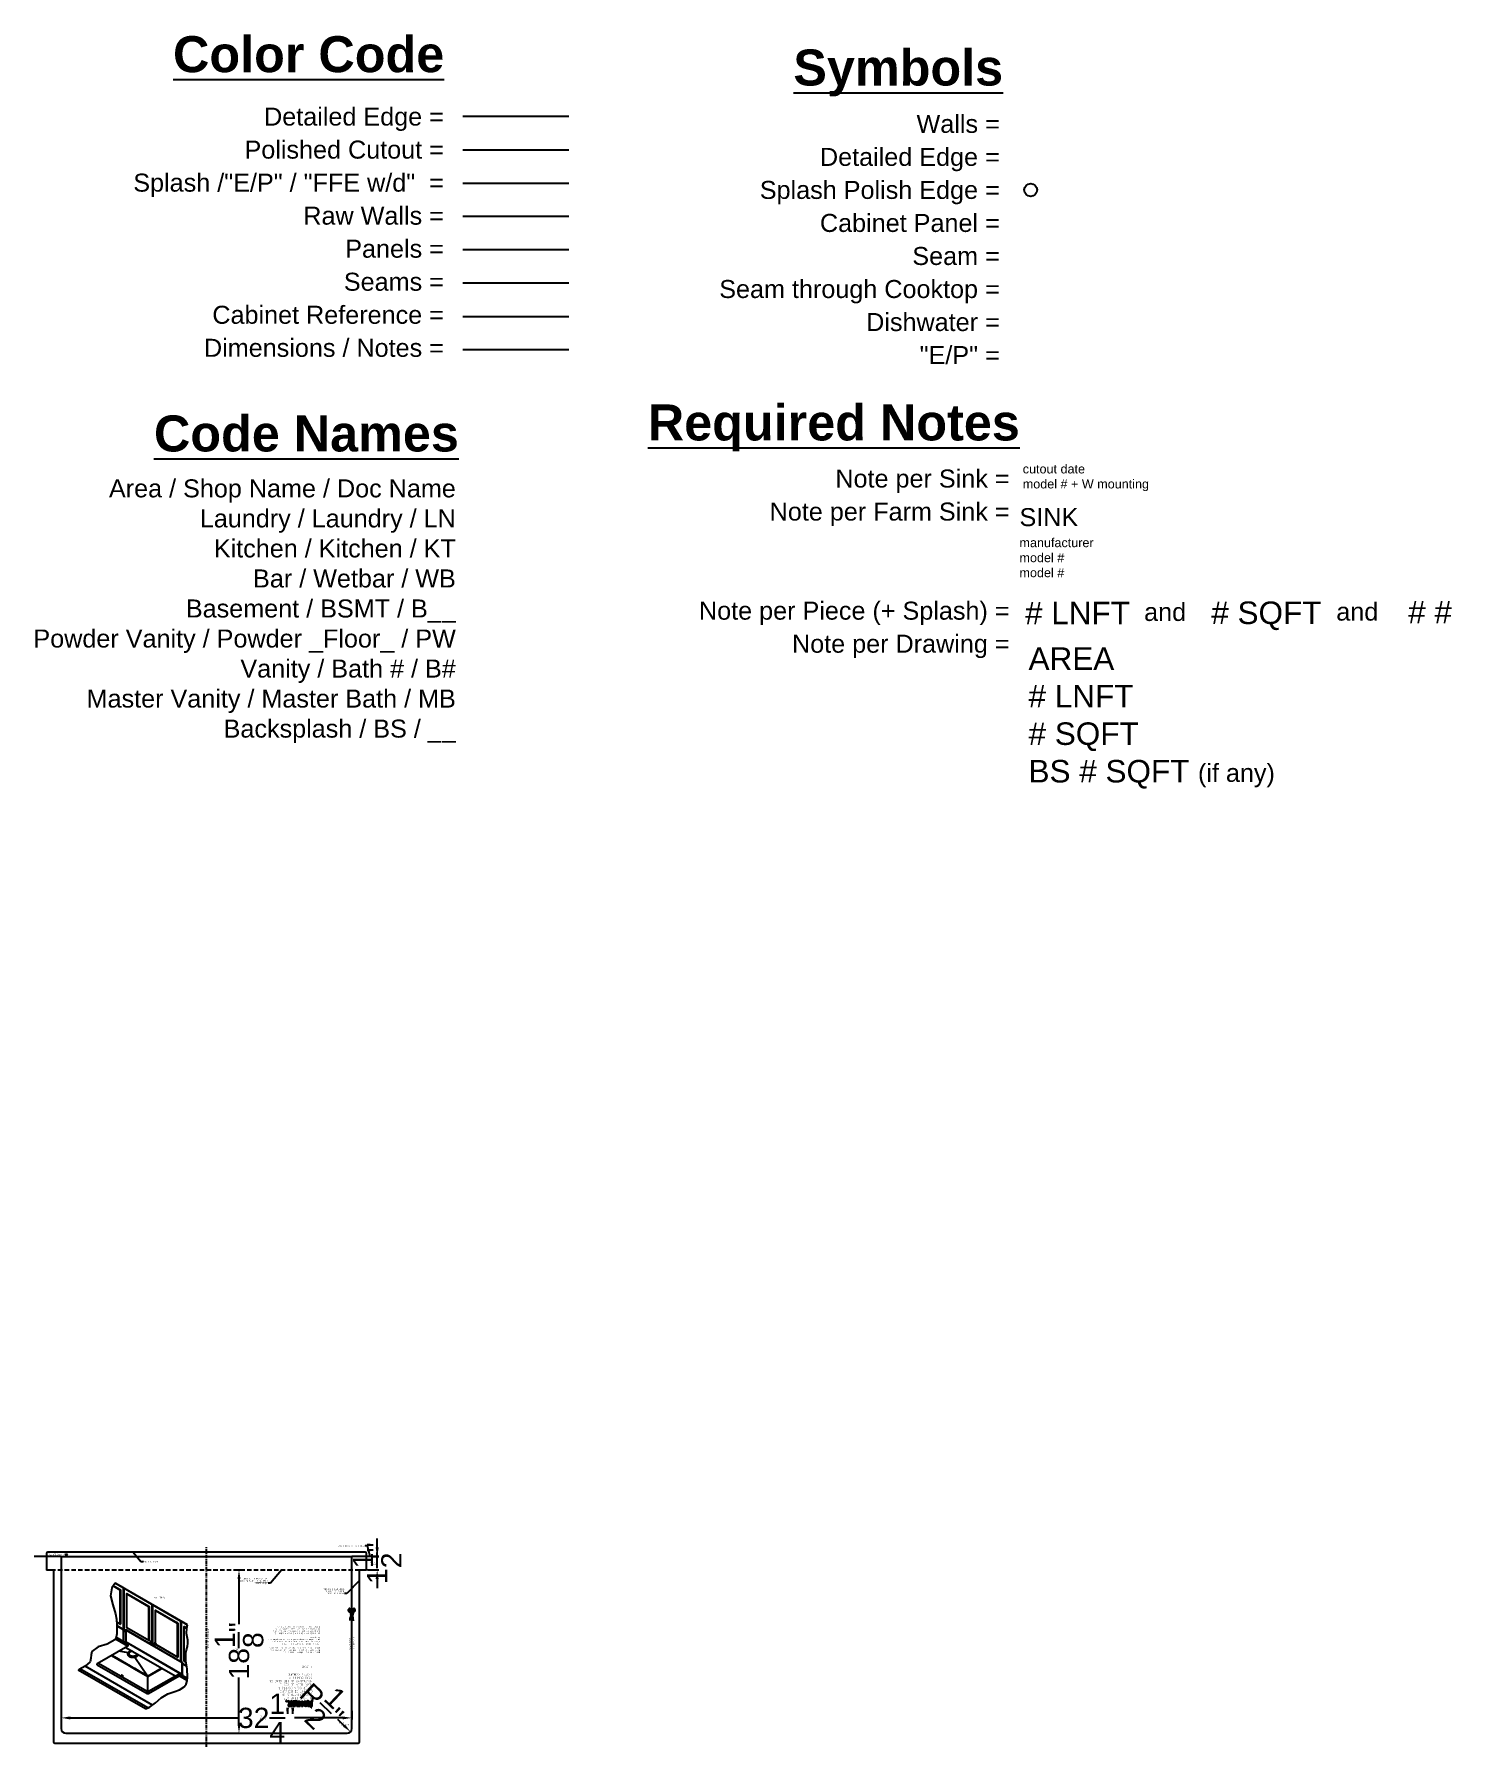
# Model space of a CAD drawing. Extents: x -347 to 953, y -714 to 758.
# Drawn here: x 199.9 to 357.3, y -49.3 to 140.8 of the extents above; entities that cross this region are included whole.
import ezdxf
from ezdxf.enums import TextEntityAlignment as Align

# ---------------------------------------------------------------- set-up
doc = ezdxf.new("R2010")
doc.units = 0
doc.header["$MEASUREMENT"] = 0
for name, pattern in [('CENTER', [0.6, 0.375, -0.075, 0.075, -0.075]), ('DASHED', [0.75, 0.5, -0.25]), ('PHANTOM', [0.8, 0.45, -0.05, 0.1, -0.05, 0.1, -0.05])]:
    doc.linetypes.add(name, pattern=pattern)
doc.layers.get('0').update_dxf_attribs({"linetype": 'CONTINUOUS'})
doc.layers.get('Defpoints').update_dxf_attribs({"linetype": 'CONTINUOUS'})
for name, color, linetype in [('___COSMETIC_SKETCH', 7, 'CONTINUOUS'), ('___NOTE', 7, 'CONTINUOUS'), ('___SYMBOL', 7, 'CONTINUOUS'), ('_CURVE', 7, 'CONTINUOUS')]:
    doc.layers.add(name, color=color, linetype=linetype)
doc.layers.add('Reference', color=7, linetype='CONTINUOUS', transparency=0.5)
doc.styles.add('Model Text', font='arial.ttf', dxfattribs={"height": 2})
doc.styles.get("Standard").update_dxf_attribs({"font": 'arial.ttf'})
doc.dimstyles.get("Standard").update_dxf_attribs({"dimtxt": 2.25, "dimasz": 1, "dimexe": 0.18, "dimexo": 0.0625, "dimgap": 0.09, "dimtad": 0, "dimdec": 4, "dimzin": 0, "dimdsep": 46, "dimlunit": 5, "dimtxsty": 'Standard', "dimcen": 1, "dimclrd": 3, "dimclre": 3, "dimadec": 0, "dimazin": 0, "dimtfac": 1, "dimtdec": 4, "dimtofl": 0, "dimtmove": 0, "dimatfit": 3, "dimfxl": 1, "dimtolj": 1, "dimtzin": 0, "dimarcsym": 0})

msp = doc.modelspace()

# ---------------------------------------------------------------- texts
for s, p in [('# LNFT', (309.931001, 77.823023)), ('# SQFT', (330.606281, 77.855452)), ('# #', (352.458439, 77.937901))]:
    msp.add_text(s, height=2.5).set_placement(p, align=Align.TOP_LEFT)
at = {"linetype": 'Continuous', "attachment_point": 1, "style": 'Model Text'}
for s, insert, char_height in [('cutout date\\Pmodel # + W mounting', (309.675075, 93.07588), 1), ('{\\H2x;\\C3;SINK\\P\\H0.5x;manufacturer\\Pmodel #\\Pmodel #}', (309.312737, 88.222818), 1), ('{\\C3;AREA\\P}# LNFT\\P# SQFT{\\C3;\\P\\C6;BS # SQFT}', (310.321192, 72.767905), 2.5)]:
    msp.add_mtext_dynamic_manual_height_columns(s, width=29.66556514, gutter_width=10, heights=[0], dxfattribs=dict(at, insert=insert, char_height=char_height))
at = {"layer": 'Reference', "linetype": 'Continuous', "attachment_point": 1, "style": 'Model Text'}
for s, width, insert, char_height in [('{\\fArial|b1|i0|c0|p34;\\LColor Code}', 68.7490007, (215.348605, 140.621501), 4), ('{\\fArial|b1|i0|c0|p34;\\LSymbols}', 23.14391461, (284.209924, 139.139634), 4), ('{\\fArial|b1|i0|c0|p34;\\LRequired Notes}', 57.24687467, (268.057007, 99.735016), 4), ('{\\fArial|b1|i0|c0|p34;\\LCode Names}', 49.99480422, (213.235345, 98.512657), 4), ('\\pxqr;{\\C2;Area / Shop Name / Doc Name\\P}Laundry / Laundry / LN\\PKitchen / Kitchen / KT\\PBar / Wetbar / WB\\PBasement / BSMT / B__\\PPowder Vanity / Powder _Floor_ / PW\\PVanity / Bath # / B#\\PMaster Vanity / Master Bath / MB\\PBacksplash / BS / __\\P\\P ', 71.98762307, (174.75413, 91.416768), 2), ('and', 4.49726622, (323.146971, 77.696047), 2), ('and', 4.49726622, (344.48057, 77.73382), 2), ('(if any)', 12.21136784, (329.125577, 59.830276), 2)]:
    msp.add_mtext_dynamic_manual_height_columns(s, width=width, gutter_width=10, heights=[0], dxfattribs=dict(at, insert=insert, char_height=char_height))
at = {"layer": 'Reference', "linetype": 'Continuous', "char_height": 2, "attachment_point": 1, "line_spacing_factor": 1.1, "style": 'Model Text'}
for s, insert in [('\\pxqr;Detailed Edge =\\PPolished Cutout = \\PSplash /"E/P" / "FFE w/d"  =\\PRaw Walls = \\PPanels = \\PSeams =\\PCabinet Reference =\\PDimensions / Notes =    ', (204.416073, 132.694762)), ('\\pxqr;Walls = \\PDetailed Edge =\\PSplash Polish Edge =\\PCabinet Panel = \\PSeam = \\PSeam through Cooktop =\\PDishwater = ^J"E/P" =  \\P ', (266.121672, 131.886858)), ('\\pxqr;Note per Sink = \\PNote per Farm Sink =\\P\\P\\PNote per Piece (+ Splash) = \\PNote per Drawing = ', (267.20897, 92.508173))]:
    msp.add_mtext_dynamic_manual_height_columns(s, width=40.99871959, gutter_width=10, heights=[0], dxfattribs=dict(at, insert=insert))

# ---------------------------------------------------------------- blocks, each defined once
blk = doc.blocks.new('*D98')
at = {"color": 3, "linetype": 'Continuous', "lineweight": -2, "transparency": 16777216}
for p, q in [((202.94, -45.35), (202.94, -46.27)), ((235.18, -45.32), (235.18, -46.27)), ((203.94, -46.09), (222.62, -46.09)), ((234.18, -46.09), (228.84, -46.09))]:
    blk.add_line(p, q, dxfattribs=at)
at = {"color": 3, "linetype": 'Continuous', "transparency": 16777216}
for points in [[(203.94, -45.93), (203.94, -46.26), (202.94, -46.09)], [(234.18, -45.93), (234.18, -46.26), (235.18, -46.09)]]:
    blk.add_solid(points, dxfattribs=at)
at = {"layer": 'Defpoints', "color": 0, "linetype": 'Continuous', "transparency": 16777216}
for p in [(202.94, -45.29), (235.18, -45.26), (202.94, -46.09)]:
    blk.add_point(p, dxfattribs=at)
at = {"color": 0, "linetype": 'Continuous', "transparency": 16777216, "insert": (225.73, -46.09), "char_height": 2.25, "attachment_point": 5}
blk.add_mtext('\\A1;32{\\H1x;\\S1/4;}"', dxfattribs=at)
blk = doc.blocks.new('*D99')
at = {"color": 3, "linetype": 'Continuous', "lineweight": -2, "transparency": 16777216}
for p, q in [((222.5, -29.67), (222.85, -29.67)), ((222.67, -30.67), (222.67, -35.68)), ((222.67, -46.78), (222.67, -41.62)), ((222.17, -47.78), (222.85, -47.78))]:
    blk.add_line(p, q, dxfattribs=at)
at = {"color": 3, "linetype": 'Continuous', "transparency": 16777216}
for points in [[(222.51, -30.67), (222.84, -30.67), (222.67, -29.67)], [(222.51, -46.78), (222.84, -46.78), (222.67, -47.78)]]:
    blk.add_solid(points, dxfattribs=at)
at = {"layer": 'Defpoints', "color": 0, "linetype": 'Continuous', "transparency": 16777216}
for p in [(222.44, -29.67), (222.11, -47.78), (222.67, -47.78)]:
    blk.add_point(p, dxfattribs=at)
at = {"color": 0, "linetype": 'Continuous', "transparency": 16777216, "insert": (222.67, -38.65), "char_height": 2.25, "attachment_point": 5, "rotation": 90}
blk.add_mtext('\\A1;18{\\H1x;\\S1/8;}"', dxfattribs=at)
blk = doc.blocks.new('*D100')
at = {"color": 3, "linetype": 'Continuous', "lineweight": -2, "transparency": 16777216}
blk.add_line((233.6, -46.25), (234.32, -46.94), dxfattribs=at)
at = {"color": 3, "linetype": 'Continuous', "transparency": 16777216}
blk.add_solid([(234.44, -46.82), (234.21, -47.06), (235.05, -47.63)], dxfattribs=at)
at = {"layer": 'Defpoints', "color": 0, "linetype": 'Continuous', "transparency": 16777216}
for p in [(234.68, -47.28), (235.05, -47.63)]:
    blk.add_point(p, dxfattribs=at)
at = {"color": 0, "linetype": 'Continuous', "transparency": 16777216, "insert": (231.85, -44.6), "char_height": 2.25, "attachment_point": 5, "rotation": 316.5815}
blk.add_mtext('\\A1;R{\\H1x;\\S1/2;}"', dxfattribs=at)
blk = doc.blocks.new('*D101')
at = {"color": 3, "linetype": 'Continuous', "lineweight": -2, "transparency": 16777216}
for p, q in [((238.01, -27.17), (238.01, -26.17)), ((237.45, -28.17), (238.19, -28.17)), ((236.92, -29.67), (238.19, -29.67)), ((238.01, -30.67), (238.01, -31.67))]:
    blk.add_line(p, q, dxfattribs=at)
at = {"color": 3, "linetype": 'Continuous', "transparency": 16777216}
for points in [[(237.84, -27.17), (238.18, -27.17), (238.01, -28.17)], [(237.84, -30.67), (238.18, -30.67), (238.01, -29.67)]]:
    blk.add_solid(points, dxfattribs=at)
at = {"layer": 'Defpoints', "color": 0, "linetype": 'Continuous', "transparency": 16777216}
for p in [(237.39, -28.17), (238.01, -28.17), (236.86, -29.67)]:
    blk.add_point(p, dxfattribs=at)
at = {"color": 0, "linetype": 'Continuous', "transparency": 16777216, "insert": (238.01, -28.92), "char_height": 2.25, "attachment_point": 5, "rotation": 90}
blk.add_mtext('\\A1;1{\\H1x;\\S1/2;}"', dxfattribs=at)
blk = doc.blocks.new('SYMBOL_0_BL0', base_point=(12.09, 17.04))
at = {"layer": '___SYMBOL', "color": 2, "linetype": 'Continuous', "const_width": 0.015}
for points in [[(9.24, 18.55), (9.27, 18.4), (9.29, 18.55), (9.32, 18.4), (9.34, 18.55)], [(9.24, 18.03), (9.24, 17.93)], [(9.24, 18.01), (9.26, 18.03), (9.28, 18.03), (9.29, 18.01), (9.29, 17.93)], [(9.25, 18.16), (9.25, 18.32), (9.29, 18.19), (9.33, 18.32), (9.33, 18.16)], [(9.26, 17.61), (9.26, 17.46), (9.32, 17.46)], [(9.31, 17.32), (9.3, 17.33), (9.28, 17.33), (9.28, 17.32), (9.28, 17.3), (9.29, 17.29), (9.31, 17.28), (9.32, 17.26), (9.32, 17.25), (9.31, 17.24), (9.3, 17.22), (9.28, 17.22), (9.28, 17.24), (9.27, 17.25)], [(9.29, 18.01), (9.31, 18.03), (9.32, 18.03), (9.34, 18.01), (9.34, 17.93)], [(9.45, 17.48), (9.44, 17.47), (9.42, 17.46), (9.41, 17.46), (9.39, 17.47), (9.39, 17.48), (9.38, 17.5), (9.37, 17.54), (9.38, 17.58), (9.39, 17.59), (9.39, 17.6), (9.41, 17.61), (9.42, 17.61), (9.44, 17.6), (9.45, 17.59), (9.46, 17.58), (9.46, 17.54), (9.46, 17.5), (9.45, 17.48)], [(9.39, 18.55), (9.39, 18.4)], [(9.39, 18.47), (9.45, 18.47)], [(9.45, 18.2), (9.43, 18.17), (9.42, 18.16), (9.4, 18.17), (9.39, 18.2), (9.39, 18.23), (9.4, 18.25), (9.42, 18.27), (9.43, 18.25), (9.45, 18.23)], [(9.45, 17.97), (9.43, 17.94), (9.42, 17.93), (9.4, 17.94), (9.39, 17.97), (9.39, 17.99), (9.4, 18.02), (9.42, 18.03), (9.43, 18.02), (9.45, 17.99)], [(9.42, 17.34), (9.44, 17.38)], [(9.45, 18.55), (9.45, 18.4)], [(9.45, 18.27), (9.45, 18.16)], [(9.45, 18.03), (9.45, 17.93)], [(9.57, 18.4), (9.51, 18.4), (9.51, 18.55), (9.57, 18.55)], [(9.51, 18.47), (9.55, 18.47)], [(9.51, 17.46), (9.51, 17.61), (9.55, 17.61), (9.57, 17.6), (9.57, 17.59), (9.57, 17.56), (9.57, 17.55), (9.55, 17.54), (9.51, 17.54)], [(9.57, 17.26), (9.56, 17.24), (9.54, 17.22), (9.53, 17.24), (9.51, 17.26), (9.51, 17.29), (9.53, 17.32), (9.54, 17.33), (9.56, 17.32), (9.57, 17.29)], [(9.52, 18.16), (9.52, 18.32)], [(9.52, 18.21), (9.57, 18.27)], [(9.52, 18.02), (9.57, 18.02)], [(9.53, 18.23), (9.57, 18.16)], [(9.54, 17.93), (9.54, 18.08)], [(9.55, 17.54), (9.57, 17.46)], [(9.57, 17.33), (9.57, 17.22)], [(9.7, 17.59), (9.69, 17.6), (9.67, 17.61), (9.66, 17.61), (9.64, 17.6), (9.64, 17.59), (9.64, 17.58), (9.64, 17.56), (9.66, 17.55), (9.67, 17.54), (9.69, 17.52), (9.7, 17.51), (9.7, 17.48), (9.69, 17.47), (9.67, 17.46), (9.66, 17.46), (9.64, 17.47), (9.64, 17.48), (9.63, 17.5)], [(9.64, 18.4), (9.64, 18.55), (9.7, 18.4), (9.7, 18.55)], [(9.69, 18.19), (9.68, 18.17), (9.67, 18.16), (9.65, 18.17), (9.64, 18.2), (9.64, 18.23), (9.65, 18.25), (9.67, 18.27), (9.68, 18.25), (9.69, 18.23), (9.64, 18.23)], [(9.68, 17.94), (9.67, 17.93), (9.65, 17.94), (9.64, 17.97), (9.64, 17.99), (9.65, 18.02), (9.67, 18.03), (9.68, 18.02)], [(9.68, 17.32), (9.67, 17.33), (9.66, 17.33), (9.65, 17.32), (9.65, 17.3), (9.67, 17.29), (9.68, 17.28), (9.69, 17.26), (9.69, 17.25), (9.68, 17.24), (9.67, 17.22), (9.66, 17.22), (9.65, 17.24), (9.64, 17.25)], [(9.67, 16.99), (9.67, 17.15)], [(9.77, 17.93), (9.77, 18.08)], [(9.77, 18.01), (9.77, 18.02), (9.78, 18.03), (9.79, 18.03), (9.8, 18.03), (9.82, 18.01), (9.82, 17.93)], [(9.81, 17.32), (9.8, 17.33), (9.78, 17.33), (9.78, 17.32), (9.78, 17.3), (9.79, 17.29), (9.81, 17.28), (9.82, 17.26), (9.82, 17.25), (9.81, 17.24), (9.8, 17.22), (9.78, 17.22), (9.78, 17.24), (9.77, 17.25)], [(9.79, 17.15), (9.79, 17.13)], [(9.89, 18.4), (9.89, 18.55), (9.92, 18.55), (9.94, 18.54), (9.95, 18.53), (9.95, 18.5), (9.94, 18.49), (9.92, 18.47), (9.89, 18.47)], [(9.89, 17.61), (9.92, 17.61), (9.93, 17.6), (9.94, 17.59), (9.95, 17.58), (9.96, 17.54), (9.95, 17.5), (9.94, 17.48), (9.93, 17.47), (9.92, 17.46), (9.89, 17.46), (9.89, 17.61)], [(9.93, 18.25), (9.92, 18.27), (9.91, 18.27), (9.9, 18.25), (9.9, 18.24), (9.92, 18.23), (9.93, 18.21), (9.94, 18.2), (9.94, 18.19), (9.93, 18.17), (9.92, 18.16), (9.91, 18.16), (9.9, 18.17), (9.89, 18.19)], [(9.89, 17.33), (9.89, 17.25), (9.91, 17.22), (9.92, 17.22), (9.94, 17.25)], [(9.94, 17.33), (9.94, 17.22)], [(10.01, 18.55), (10.01, 18.4), (10.07, 18.4)], [(10.07, 17.61), (10.07, 17.48), (10.07, 17.47), (10.05, 17.46), (10.03, 17.46), (10.02, 17.47), (10.01, 17.48), (10.01, 17.61)], [(10.02, 18.27), (10.02, 18.19), (10.03, 18.16), (10.05, 18.16), (10.07, 18.19)], [(10.02, 18.02), (10.07, 18.02)], [(10.02, 17.22), (10.02, 17.33)], [(10.02, 17.3), (10.03, 17.33), (10.05, 17.33), (10.06, 17.32)], [(10.04, 17.93), (10.04, 18.08)], [(10.07, 18.27), (10.07, 18.16)], [(10.2, 18.42), (10.19, 18.41), (10.17, 18.4), (10.16, 18.4), (10.14, 18.41), (10.14, 18.42), (10.13, 18.43), (10.12, 18.47), (10.13, 18.51), (10.14, 18.53), (10.14, 18.54), (10.16, 18.55), (10.17, 18.55), (10.19, 18.54), (10.2, 18.53), (10.21, 18.51), (10.21, 18.47), (10.21, 18.43), (10.2, 18.42)], [(10.19, 17.25), (10.18, 17.24), (10.17, 17.22), (10.15, 17.24), (10.14, 17.26), (10.14, 17.29), (10.15, 17.32), (10.17, 17.33), (10.18, 17.32), (10.19, 17.29), (10.14, 17.29)], [(10.14, 18.16), (10.14, 18.27)], [(10.14, 18.24), (10.16, 18.27), (10.17, 18.27), (10.18, 18.25)], [(10.14, 17.93), (10.14, 18.08)], [(10.14, 18.01), (10.14, 18.02), (10.16, 18.03), (10.17, 18.03), (10.17, 18.03), (10.19, 18.01), (10.19, 17.93)], [(10.17, 16.99), (10.17, 17.15)], [(10.25, 18.55), (10.33, 18.55)], [(10.32, 18.19), (10.31, 18.17), (10.29, 18.16), (10.28, 18.17), (10.26, 18.2), (10.26, 18.23), (10.28, 18.25), (10.29, 18.27), (10.31, 18.25), (10.32, 18.23), (10.26, 18.23)], [(10.32, 17.95), (10.31, 17.94), (10.29, 17.93), (10.28, 17.94), (10.26, 17.97), (10.26, 17.99), (10.28, 18.02), (10.29, 18.03), (10.31, 18.02), (10.32, 17.99), (10.26, 17.99)], [(10.25, 17.61), (10.33, 17.61)], [(10.27, 17.22), (10.27, 17.33)], [(10.27, 17.3), (10.28, 17.33), (10.3, 17.33), (10.31, 17.32)], [(10.29, 18.55), (10.29, 18.4)], [(10.29, 17.61), (10.29, 17.46)], [(10.38, 18.55), (10.46, 18.55)], [(10.39, 17.46), (10.39, 17.61), (10.42, 17.61), (10.44, 17.6), (10.45, 17.59), (10.45, 17.56), (10.44, 17.55), (10.42, 17.54), (10.39, 17.54)], [(10.42, 18.55), (10.42, 18.4)], [(10.42, 17.54), (10.45, 17.46)], [(10.57, 17.97), (10.56, 17.94), (10.54, 17.93), (10.53, 17.94), (10.51, 17.97), (10.51, 17.99), (10.53, 18.02), (10.54, 18.03), (10.56, 18.02), (10.57, 17.99)], [(10.5, 17.46), (10.54, 17.61), (10.58, 17.46)], [(10.57, 17.26), (10.56, 17.24), (10.54, 17.22), (10.53, 17.24), (10.51, 17.26), (10.51, 17.29), (10.53, 17.32), (10.54, 17.33), (10.56, 17.32), (10.57, 17.29)], [(10.52, 18.16), (10.52, 18.32)], [(10.52, 18.24), (10.52, 18.25), (10.53, 18.27), (10.54, 18.27), (10.55, 18.27), (10.57, 18.24), (10.57, 18.16)], [(10.52, 17.51), (10.57, 17.51)], [(10.54, 18.55), (10.54, 18.4)], [(10.57, 18.08), (10.57, 17.93)], [(10.57, 17.33), (10.57, 17.17)], [(10.7, 17.48), (10.69, 17.47), (10.67, 17.46), (10.66, 17.46), (10.64, 17.47), (10.64, 17.48), (10.63, 17.5), (10.62, 17.54), (10.63, 17.58), (10.64, 17.59), (10.64, 17.6), (10.66, 17.61), (10.67, 17.61), (10.69, 17.6), (10.7, 17.59)], [(10.64, 18.4), (10.64, 18.55), (10.7, 18.4), (10.7, 18.55)], [(10.7, 18.2), (10.68, 18.17), (10.67, 18.16), (10.65, 18.17), (10.64, 18.2), (10.64, 18.23), (10.65, 18.25), (10.67, 18.27), (10.68, 18.25), (10.7, 18.23), (10.7, 18.2)], [(10.64, 17.33), (10.64, 17.25), (10.66, 17.22), (10.67, 17.22), (10.69, 17.25)], [(10.67, 18.08), (10.67, 18.07)], [(10.67, 18.03), (10.67, 17.93)], [(10.69, 17.33), (10.69, 17.22)], [(10.79, 18.47), (10.82, 18.47), (10.82, 18.42), (10.82, 18.41), (10.8, 18.4), (10.78, 18.4), (10.77, 18.41), (10.76, 18.42), (10.75, 18.43), (10.74, 18.47), (10.75, 18.51), (10.76, 18.53), (10.77, 18.54), (10.78, 18.55), (10.8, 18.55), (10.82, 18.54), (10.82, 18.53)], [(10.74, 18.03), (10.74, 17.93)], [(10.74, 18.01), (10.76, 18.03), (10.78, 18.03), (10.79, 18.01), (10.79, 17.93)], [(10.82, 17.46), (10.76, 17.46), (10.76, 17.61), (10.82, 17.61)], [(10.76, 17.54), (10.8, 17.54)], [(10.82, 17.25), (10.81, 17.24), (10.79, 17.22), (10.78, 17.24), (10.76, 17.26), (10.76, 17.29), (10.78, 17.32), (10.79, 17.33), (10.81, 17.32), (10.82, 17.29), (10.76, 17.29)], [(10.77, 18.16), (10.77, 18.27)], [(10.77, 18.24), (10.78, 18.27), (10.8, 18.27), (10.81, 18.25)], [(10.79, 18.01), (10.81, 18.03), (10.82, 18.03), (10.84, 18.01), (10.84, 17.93)], [(10.8, 17.67), (10.79, 17.63)], [(10.94, 17.95), (10.93, 17.94), (10.92, 17.93), (10.9, 17.94), (10.89, 17.97), (10.89, 17.99), (10.9, 18.02), (10.92, 18.03), (10.93, 18.02), (10.94, 17.99), (10.89, 17.99)], [(10.92, 18.32), (10.92, 18.3)], [(10.92, 18.27), (10.92, 18.16)], [(11, 18.55), (11.08, 18.55)], [(11.01, 18.27), (11.06, 18.27), (11.01, 18.16), (11.06, 18.16)], [(11.01, 17.61), (11.04, 17.61), (11.06, 17.6), (11.07, 17.59), (11.07, 17.58), (11.08, 17.54), (11.07, 17.5), (11.07, 17.48), (11.06, 17.47), (11.04, 17.46), (11.01, 17.46), (11.01, 17.61)], [(11.02, 17.93), (11.02, 18.03)], [(11.02, 18.01), (11.03, 18.03), (11.05, 18.03), (11.07, 18.01), (11.07, 17.93)], [(11.04, 18.55), (11.04, 18.4)], [(11.04, 17.22), (11.04, 17.38)], [(11.2, 18.4), (11.14, 18.4), (11.14, 18.55), (11.2, 18.55)], [(11.14, 18.47), (11.17, 18.47)], [(11.2, 18.2), (11.18, 18.17), (11.17, 18.16), (11.15, 18.17), (11.14, 18.2), (11.14, 18.23), (11.15, 18.25), (11.17, 18.27), (11.18, 18.25), (11.2, 18.23), (11.2, 18.2)], [(11.2, 17.61), (11.2, 17.48), (11.19, 17.47), (11.17, 17.46), (11.16, 17.46), (11.14, 17.47), (11.14, 17.48), (11.14, 17.61)], [(11.19, 17.25), (11.18, 17.24), (11.17, 17.22), (11.15, 17.24), (11.14, 17.26), (11.14, 17.29), (11.15, 17.32), (11.17, 17.33), (11.18, 17.32), (11.19, 17.29), (11.14, 17.29)], [(11.18, 18.02), (11.17, 18.03), (11.16, 18.03), (11.15, 18.02), (11.15, 18.01), (11.17, 17.99), (11.18, 17.98), (11.19, 17.97), (11.19, 17.95), (11.18, 17.94), (11.17, 17.93), (11.16, 17.93), (11.15, 17.94), (11.14, 17.95)], [(11.25, 18.4), (11.25, 18.55), (11.29, 18.42), (11.33, 18.55), (11.33, 18.4)], [(11.27, 18.16), (11.27, 18.27)], [(11.27, 18.24), (11.28, 18.27), (11.3, 18.27), (11.32, 18.24), (11.32, 18.16)], [(11.31, 17.32), (11.3, 17.33), (11.28, 17.33), (11.28, 17.32), (11.28, 17.3), (11.29, 17.29), (11.31, 17.28), (11.32, 17.26), (11.32, 17.25), (11.31, 17.24), (11.3, 17.22), (11.28, 17.22), (11.28, 17.24), (11.27, 17.25)], [(11.29, 18.08), (11.29, 18.07)], [(11.29, 18.03), (11.29, 17.93)], [(11.42, 17.54), (11.45, 17.54), (11.45, 17.48), (11.44, 17.47), (11.42, 17.46), (11.41, 17.46), (11.39, 17.47), (11.39, 17.48), (11.38, 17.5), (11.37, 17.54), (11.38, 17.58), (11.39, 17.59), (11.39, 17.6), (11.41, 17.61), (11.42, 17.61), (11.44, 17.6), (11.45, 17.59)], [(11.39, 18.4), (11.39, 18.55), (11.42, 18.55), (11.44, 18.54), (11.45, 18.53), (11.45, 18.5), (11.44, 18.49), (11.42, 18.47), (11.39, 18.47)], [(11.45, 17.97), (11.43, 17.94), (11.42, 17.93), (11.4, 17.94), (11.39, 17.97), (11.39, 17.99), (11.4, 18.02), (11.42, 18.03), (11.43, 18.02), (11.45, 17.99), (11.45, 17.97)], [(11.39, 18.25), (11.44, 18.25)], [(11.42, 18.16), (11.42, 18.32)], [(11.51, 18.55), (11.51, 18.4), (11.57, 18.4)], [(11.57, 18.2), (11.56, 18.17), (11.54, 18.16), (11.53, 18.17), (11.51, 18.2), (11.51, 18.23), (11.53, 18.25), (11.54, 18.27), (11.56, 18.25), (11.57, 18.23)], [(11.5, 17.46), (11.54, 17.61), (11.58, 17.46)], [(11.57, 17.26), (11.56, 17.24), (11.54, 17.22), (11.53, 17.24), (11.51, 17.26), (11.51, 17.29), (11.53, 17.32), (11.54, 17.33), (11.56, 17.32), (11.57, 17.29)], [(11.52, 17.93), (11.52, 18.03)], [(11.52, 18.01), (11.53, 18.03), (11.55, 18.03), (11.57, 18.01), (11.57, 17.93)], [(11.52, 17.51), (11.57, 17.51)], [(11.57, 18.27), (11.57, 18.16)], [(11.57, 17.38), (11.57, 17.22)], [(11.63, 18.4), (11.67, 18.55), (11.71, 18.4)], [(11.63, 17.61), (11.63, 17.46), (11.68, 17.46), (11.69, 17.47), (11.7, 17.48), (11.7, 17.52), (11.69, 17.54), (11.68, 17.55), (11.69, 17.56), (11.69, 17.6), (11.68, 17.61), (11.63, 17.61)], [(11.63, 17.55), (11.68, 17.55)], [(11.64, 18.45), (11.69, 18.45)], [(11.68, 18.02), (11.67, 18.03), (11.66, 18.03), (11.65, 18.02), (11.65, 18.01), (11.67, 17.99), (11.68, 17.98), (11.69, 17.97), (11.69, 17.95), (11.68, 17.94), (11.67, 17.93), (11.66, 17.93), (11.65, 17.94), (11.64, 17.95)], [(11.67, 18.16), (11.67, 18.32)], [(11.67, 17.38), (11.67, 17.37)], [(11.67, 17.33), (11.67, 17.22)], [(11.74, 17.33), (11.74, 17.22)], [(11.74, 17.3), (11.76, 17.33), (11.78, 17.33), (11.79, 17.3), (11.79, 17.22)], [(11.75, 18.55), (11.83, 18.55)], [(11.75, 17.46), (11.79, 17.61), (11.83, 17.46)], [(11.77, 17.51), (11.82, 17.51)], [(11.79, 18.55), (11.79, 18.4)], [(11.79, 17.3), (11.81, 17.33), (11.82, 17.33), (11.84, 17.3), (11.84, 17.22)], [(11.82, 17.15), (11.82, 16.99)], [(11.95, 18.4), (11.89, 18.4), (11.89, 18.55), (11.95, 18.55)], [(11.89, 18.47), (11.92, 18.47)], [(11.95, 18.2), (11.93, 18.17), (11.92, 18.16), (11.9, 18.17), (11.89, 18.2), (11.89, 18.23), (11.9, 18.25), (11.92, 18.27), (11.93, 18.25), (11.95, 18.23)], [(11.89, 17.46), (11.89, 17.61), (11.92, 17.61), (11.94, 17.6), (11.95, 17.59), (11.95, 17.56), (11.94, 17.55), (11.92, 17.54), (11.89, 17.54)], [(11.94, 17.25), (11.93, 17.24), (11.92, 17.22), (11.9, 17.24), (11.89, 17.26), (11.89, 17.29), (11.9, 17.32), (11.92, 17.33), (11.93, 17.32), (11.94, 17.29), (11.89, 17.29)], [(11.92, 17.93), (11.92, 18.08)], [(11.92, 17.54), (11.95, 17.46)], [(11.95, 18.27), (11.95, 18.16)], [(12.07, 17.97), (12.06, 17.94), (12.04, 17.93), (12.03, 17.94), (12.01, 17.97), (12.01, 17.99), (12.03, 18.02), (12.04, 18.03), (12.06, 18.02), (12.07, 17.99)], [(12.02, 18.16), (12.02, 18.27)], [(12.02, 18.24), (12.03, 18.27), (12.05, 18.27), (12.07, 18.24), (12.07, 18.16)], [(12.02, 17.22), (12.02, 17.33)], [(12.02, 17.3), (12.03, 17.33), (12.05, 17.33), (12.07, 17.3), (12.07, 17.22)], [(12.04, 17.61), (12.04, 17.46)], [(12.07, 18.03), (12.07, 17.93)], [(12.13, 17.61), (12.21, 17.61)], [(12.14, 18.4), (12.14, 18.55), (12.2, 18.55)], [(12.14, 18.47), (12.17, 18.47)], [(12.2, 18.2), (12.18, 18.17), (12.17, 18.16), (12.15, 18.17), (12.14, 18.2), (12.14, 18.23), (12.15, 18.25), (12.17, 18.27), (12.18, 18.25), (12.2, 18.23)], [(12.14, 18.08), (12.14, 17.93)], [(12.14, 17.99), (12.15, 18.02), (12.17, 18.03), (12.18, 18.02), (12.2, 17.99), (12.2, 17.97), (12.18, 17.94), (12.17, 17.93), (12.15, 17.94), (12.14, 17.97)], [(12.18, 17.32), (12.17, 17.33), (12.16, 17.33), (12.15, 17.32), (12.15, 17.3), (12.17, 17.29), (12.18, 17.28), (12.19, 17.26), (12.19, 17.25), (12.18, 17.24), (12.17, 17.22), (12.16, 17.22), (12.15, 17.24), (12.14, 17.25)], [(12.17, 17.61), (12.17, 17.46)], [(12.17, 16.99), (12.17, 17.15)], [(12.2, 18.32), (12.2, 18.16)], [(12.32, 18.55), (12.32, 18.42), (12.32, 18.41), (12.3, 18.4), (12.28, 18.4), (12.27, 18.41), (12.26, 18.42), (12.26, 18.55)], [(12.32, 17.95), (12.31, 17.94), (12.29, 17.93), (12.28, 17.94), (12.26, 17.97), (12.26, 17.99), (12.28, 18.02), (12.29, 18.03), (12.31, 18.02), (12.32, 17.99), (12.26, 17.99)], [(12.29, 17.38), (12.29, 17.37)], [(12.29, 17.33), (12.29, 17.22)], [(12.38, 17.46), (12.42, 17.61), (12.46, 17.46)], [(12.39, 18.55), (12.39, 18.4), (12.45, 18.4)], [(12.45, 17.26), (12.43, 17.24), (12.42, 17.22), (12.4, 17.24), (12.39, 17.26), (12.39, 17.29), (12.4, 17.32), (12.42, 17.33), (12.43, 17.32), (12.45, 17.29), (12.45, 17.26)], [(12.39, 18.27), (12.42, 18.16), (12.44, 18.27)], [(12.39, 17.51), (12.44, 17.51)], [(12.4, 17.67), (12.42, 17.63)], [(12.4, 17.15), (12.42, 17.11)], [(12.42, 17.93), (12.42, 18.08)], [(12.51, 18.55), (12.51, 18.4), (12.57, 18.4)], [(12.57, 18.19), (12.56, 18.17), (12.54, 18.16), (12.53, 18.17), (12.51, 18.2), (12.51, 18.23), (12.53, 18.25), (12.54, 18.27), (12.56, 18.25), (12.57, 18.23), (12.51, 18.23)], [(12.57, 17.95), (12.56, 17.94), (12.54, 17.93), (12.53, 17.94), (12.51, 17.97), (12.51, 17.99), (12.53, 18.02), (12.54, 18.03), (12.56, 18.02), (12.57, 17.99), (12.51, 17.99)], [(12.52, 17.22), (12.52, 17.33)], [(12.52, 17.3), (12.53, 17.33), (12.55, 17.33), (12.57, 17.3), (12.57, 17.22)], [(12.7, 17.97), (12.68, 17.94), (12.67, 17.93), (12.65, 17.94), (12.64, 17.97), (12.64, 17.99), (12.65, 18.02), (12.67, 18.03), (12.68, 18.02), (12.7, 17.99)], [(12.64, 17.61), (12.64, 17.46), (12.7, 17.46)], [(12.64, 18.16), (12.64, 18.27)], [(12.64, 18.24), (12.66, 18.27), (12.67, 18.27), (12.68, 18.25)], [(12.68, 17.32), (12.67, 17.33), (12.66, 17.33), (12.65, 17.32), (12.65, 17.3), (12.67, 17.29), (12.68, 17.28), (12.69, 17.26), (12.69, 17.25), (12.68, 17.24), (12.67, 17.22), (12.66, 17.22), (12.65, 17.24), (12.64, 17.25)], [(12.7, 18.08), (12.7, 17.93)], [(12.82, 18.53), (12.82, 18.54), (12.8, 18.55), (12.78, 18.55), (12.77, 18.54), (12.76, 18.53), (12.76, 18.51), (12.77, 18.5), (12.78, 18.49), (12.8, 18.47), (12.82, 18.46), (12.82, 18.45), (12.82, 18.42), (12.82, 18.41), (12.8, 18.4), (12.78, 18.4), (12.77, 18.41), (12.76, 18.42), (12.75, 18.43)], [(12.77, 18.25), (12.82, 18.25)], [(12.79, 18.16), (12.79, 18.32)], [(12.79, 17.58), (12.82, 17.61)], [(12.95, 17.97), (12.93, 17.94), (12.92, 17.93), (12.9, 17.94), (12.89, 17.97), (12.89, 17.99), (12.9, 18.02), (12.92, 18.03), (12.93, 18.02), (12.95, 17.99), (12.95, 17.97)], [(12.95, 17.46), (12.89, 17.46), (12.89, 17.61), (12.95, 17.61)], [(12.89, 17.54), (12.92, 17.54)], [(12.89, 17.22), (12.89, 17.38)], [(12.89, 17.3), (12.89, 17.32), (12.91, 17.33), (12.92, 17.33), (12.92, 17.33), (12.94, 17.3), (12.94, 17.22)], [(12.92, 18.55), (12.92, 18.4)], [(12.92, 18.32), (12.92, 18.3)], [(12.92, 18.27), (12.92, 18.16)], [(12.92, 17.67), (12.91, 17.63)], [(12.92, 16.99), (12.92, 17.15)], [(13.07, 17.48), (13.07, 17.47), (13.05, 17.46), (13.03, 17.46), (13.02, 17.47), (13.01, 17.48), (13, 17.5), (12.99, 17.54), (13, 17.58), (13.01, 17.59), (13.02, 17.6), (13.03, 17.61), (13.05, 17.61), (13.07, 17.6), (13.07, 17.59)], [(13.01, 18.55), (13.07, 18.55), (13.01, 18.4), (13.07, 18.4)], [(13.06, 18.17), (13.04, 18.16), (13.03, 18.17), (13.01, 18.2), (13.01, 18.23), (13.03, 18.25), (13.04, 18.27), (13.06, 18.25)], [(13.07, 17.26), (13.06, 17.24), (13.04, 17.22), (13.03, 17.24), (13.01, 17.26), (13.01, 17.29), (13.03, 17.32), (13.04, 17.33), (13.06, 17.32), (13.07, 17.29), (13.07, 17.26)], [(13.02, 17.93), (13.02, 18.03)], [(13.02, 18.01), (13.03, 18.03), (13.05, 18.03), (13.07, 18.01), (13.07, 17.93)], [(13.04, 16.99), (13.04, 17.15)], [(13.2, 18.4), (13.14, 18.4), (13.14, 18.55), (13.2, 18.55)], [(13.14, 18.47), (13.17, 18.47)], [(13.2, 18.2), (13.18, 18.17), (13.17, 18.16), (13.15, 18.17), (13.14, 18.2), (13.14, 18.23), (13.15, 18.25), (13.17, 18.27), (13.18, 18.25), (13.2, 18.23)], [(13.14, 17.61), (13.14, 17.46)], [(13.14, 17.54), (13.2, 17.54)], [(13.14, 17.22), (13.14, 17.33)], [(13.14, 17.3), (13.16, 17.33), (13.17, 17.33), (13.18, 17.32)], [(13.2, 18.27), (13.2, 18.16)], [(13.2, 17.61), (13.2, 17.46)], [(13.32, 17.46), (13.26, 17.46), (13.26, 17.61), (13.32, 17.61)], [(13.26, 17.54), (13.3, 17.54)], [(13.27, 18.02), (13.32, 18.02)], [(13.29, 18.5), (13.29, 18.49), (13.28, 18.5), (13.29, 18.5)], [(13.29, 18.4), (13.28, 18.4), (13.28, 18.41), (13.29, 18.4)], [(13.29, 18.16), (13.29, 18.32)], [(13.29, 17.93), (13.29, 18.08)], [(13.29, 17.38), (13.29, 17.37)], [(13.29, 17.33), (13.29, 17.22)], [(13.39, 17.33), (13.43, 17.33), (13.39, 17.22), (13.43, 17.22)], [(13.39, 17.61), (13.39, 17.46), (13.45, 17.46)], [(13.39, 17.93), (13.39, 18.08)], [(13.39, 18.01), (13.39, 18.02), (13.41, 18.03), (13.42, 18.03), (13.42, 18.03), (13.44, 18.01), (13.44, 17.93)], [(13.57, 18.2), (13.56, 18.17), (13.54, 18.16), (13.53, 18.17), (13.51, 18.2), (13.51, 18.23), (13.53, 18.25), (13.54, 18.27), (13.56, 18.25), (13.57, 18.23)], [(13.57, 17.95), (13.56, 17.94), (13.54, 17.93), (13.53, 17.94), (13.51, 17.97), (13.51, 17.99), (13.53, 18.02), (13.54, 18.03), (13.56, 18.02), (13.57, 17.99), (13.51, 17.99)], [(13.51, 17.61), (13.51, 17.46), (13.57, 17.46)], [(13.57, 17.26), (13.56, 17.24), (13.54, 17.22), (13.53, 17.24), (13.51, 17.26), (13.51, 17.29), (13.53, 17.32), (13.54, 17.33), (13.56, 17.32), (13.57, 17.29), (13.57, 17.26)], [(13.57, 18.32), (13.57, 18.16)], [(13.7, 17.46), (13.64, 17.46), (13.64, 17.61), (13.7, 17.61)], [(13.64, 17.54), (13.67, 17.54)], [(13.64, 17.22), (13.64, 17.33)], [(13.64, 17.3), (13.66, 17.33), (13.67, 17.33), (13.69, 17.3), (13.69, 17.22)], [(13.67, 18.32), (13.67, 18.3)], [(13.67, 18.27), (13.67, 18.16)], [(13.74, 18.27), (13.74, 18.16)], [(13.74, 18.24), (13.76, 18.27), (13.78, 18.27), (13.79, 18.24), (13.79, 18.16)], [(13.77, 18.02), (13.82, 18.02)], [(13.77, 17.32), (13.82, 17.32)], [(13.79, 17.56), (13.79, 17.55), (13.78, 17.56), (13.79, 17.56)], [(13.79, 18.24), (13.81, 18.27), (13.82, 18.27), (13.84, 18.24), (13.84, 18.16)], [(13.79, 17.93), (13.79, 18.08)], [(13.79, 17.46), (13.78, 17.46), (13.78, 17.47), (13.79, 17.46)], [(13.79, 17.22), (13.79, 17.38)], [(13.94, 18.19), (13.93, 18.17), (13.92, 18.16), (13.9, 18.17), (13.89, 18.2), (13.89, 18.23), (13.9, 18.25), (13.92, 18.27), (13.93, 18.25), (13.94, 18.23), (13.89, 18.23)], [(13.94, 17.95), (13.93, 17.94), (13.92, 17.93), (13.9, 17.94), (13.89, 17.97), (13.89, 17.99), (13.9, 18.02), (13.92, 18.03), (13.93, 18.02), (13.94, 17.99), (13.89, 17.99)], [(13.95, 17.26), (13.93, 17.24), (13.92, 17.22), (13.9, 17.24), (13.89, 17.26), (13.89, 17.29), (13.9, 17.32), (13.92, 17.33), (13.93, 17.32), (13.95, 17.29)], [(13.95, 17.33), (13.95, 17.22)], [(13.99, 18.03), (13.99, 17.93)], [(13.99, 18.01), (14.01, 18.03), (14.03, 18.03), (14.04, 18.01), (14.04, 17.93)], [(14.02, 18.16), (14.02, 18.27)], [(14.02, 18.24), (14.03, 18.27), (14.05, 18.27), (14.07, 18.24), (14.07, 18.16)], [(14.04, 18.01), (14.06, 18.03), (14.07, 18.03), (14.09, 18.01), (14.09, 17.93)], [(14.04, 17.22), (14.04, 17.38)], [(14.14, 17.99), (14.15, 18.02), (14.17, 18.03), (14.18, 18.02), (14.2, 17.99), (14.2, 17.97), (14.18, 17.94), (14.17, 17.93), (14.15, 17.93), (14.14, 17.97)], [(14.14, 18.03), (14.14, 17.88)], [(14.19, 17.25), (14.18, 17.24), (14.17, 17.22), (14.15, 17.24), (14.14, 17.26), (14.14, 17.29), (14.15, 17.32), (14.17, 17.33), (14.18, 17.32), (14.19, 17.29), (14.14, 17.29)], [(14.18, 18.25), (14.17, 18.27), (14.16, 18.27), (14.15, 18.25), (14.15, 18.24), (14.17, 18.23), (14.18, 18.21), (14.19, 18.2), (14.19, 18.19), (14.18, 18.17), (14.17, 18.16), (14.16, 18.16), (14.15, 18.17), (14.14, 18.19)], [(14.18, 17.15), (14.17, 17.11)], [(14.31, 17.32), (14.3, 17.33), (14.28, 17.33), (14.28, 17.32), (14.28, 17.3), (14.29, 17.29), (14.31, 17.28), (14.32, 17.26), (14.32, 17.25), (14.31, 17.24), (14.3, 17.22), (14.28, 17.22), (14.28, 17.24), (14.27, 17.25)], [(14.29, 18.32), (14.29, 18.3)], [(14.29, 18.27), (14.29, 18.16)], [(14.29, 17.93), (14.29, 18.08)], [(14.45, 18.2), (14.43, 18.17), (14.42, 18.16), (14.4, 18.17), (14.39, 18.2), (14.39, 18.23), (14.4, 18.25), (14.42, 18.27), (14.43, 18.25), (14.45, 18.23), (14.45, 18.2)], [(14.45, 17.97), (14.43, 17.94), (14.42, 17.93), (14.4, 17.94), (14.39, 17.97), (14.39, 17.99), (14.4, 18.02), (14.42, 18.03), (14.43, 18.02), (14.45, 17.99)], [(14.45, 18.03), (14.45, 17.93)], [(14.57, 17.25), (14.56, 17.24), (14.54, 17.22), (14.53, 17.24), (14.51, 17.26), (14.51, 17.29), (14.53, 17.32), (14.54, 17.33), (14.56, 17.32), (14.57, 17.29), (14.51, 17.29)], [(14.52, 18.16), (14.52, 18.27)], [(14.52, 18.24), (14.53, 18.27), (14.55, 18.27), (14.57, 18.24), (14.57, 18.16)], [(14.52, 18.02), (14.57, 18.02)], [(14.54, 17.93), (14.54, 18.08)], [(14.69, 17.95), (14.68, 17.94), (14.67, 17.93), (14.65, 17.94), (14.64, 17.97), (14.64, 17.99), (14.65, 18.02), (14.67, 18.03), (14.68, 18.02), (14.69, 17.99), (14.64, 17.99)], [(14.68, 18.25), (14.67, 18.27), (14.66, 18.27), (14.65, 18.25), (14.65, 18.24), (14.67, 18.23), (14.68, 18.21), (14.69, 18.2), (14.69, 18.19), (14.68, 18.17), (14.67, 18.16), (14.66, 18.16), (14.65, 18.17), (14.64, 18.19)], [(14.64, 17.32), (14.69, 17.32)], [(14.67, 17.22), (14.67, 17.38)], [(14.79, 17.93), (14.78, 17.93), (14.78, 17.94), (14.79, 17.93)], [(9.25, 16.29), (9.29, 16.44), (9.33, 16.29)], [(9.32, 16.09), (9.31, 16.07), (9.29, 16.05), (9.28, 16.07), (9.26, 16.09), (9.26, 16.12), (9.28, 16.14), (9.29, 16.16), (9.31, 16.14), (9.32, 16.12)], [(9.32, 15.62), (9.31, 15.6), (9.29, 15.58), (9.28, 15.6), (9.26, 15.62), (9.26, 15.65), (9.28, 15.67), (9.29, 15.69), (9.31, 15.67), (9.32, 15.65)], [(9.27, 17.09), (9.29, 16.99), (9.32, 17.09)], [(9.27, 16.34), (9.32, 16.34)], [(9.29, 16.76), (9.29, 16.91)], [(9.29, 15.82), (9.29, 15.97)], [(9.32, 16.16), (9.32, 16.05)], [(9.32, 15.74), (9.32, 15.58)], [(9.44, 17.02), (9.43, 17), (9.42, 16.99), (9.4, 17), (9.39, 17.03), (9.39, 17.05), (9.4, 17.08), (9.42, 17.09), (9.43, 17.08), (9.44, 17.05), (9.39, 17.05)], [(9.44, 16.78), (9.43, 16.77), (9.42, 16.76), (9.4, 16.77), (9.39, 16.79), (9.39, 16.82), (9.4, 16.85), (9.42, 16.86), (9.43, 16.85), (9.44, 16.82), (9.39, 16.82)], [(9.39, 16.44), (9.39, 16.29), (9.45, 16.29)], [(9.45, 15.86), (9.43, 15.83), (9.42, 15.82), (9.4, 15.83), (9.39, 15.86), (9.39, 15.88), (9.4, 15.91), (9.42, 15.92), (9.43, 15.91), (9.45, 15.88)], [(9.43, 16.14), (9.42, 16.16), (9.41, 16.16), (9.4, 16.14), (9.4, 16.13), (9.42, 16.12), (9.43, 16.1), (9.44, 16.09), (9.44, 16.08), (9.43, 16.07), (9.42, 16.05), (9.41, 16.05), (9.4, 16.07), (9.39, 16.08)], [(9.42, 15.74), (9.42, 15.73)], [(9.42, 15.69), (9.42, 15.58)], [(9.45, 15.92), (9.45, 15.82)], [(9.49, 15.69), (9.49, 15.58)], [(9.49, 15.66), (9.51, 15.69), (9.53, 15.69), (9.54, 15.66), (9.54, 15.58)], [(9.57, 16.08), (9.56, 16.07), (9.54, 16.05), (9.53, 16.07), (9.51, 16.09), (9.51, 16.12), (9.53, 16.14), (9.54, 16.16), (9.56, 16.14), (9.57, 16.12), (9.51, 16.12)], [(9.52, 16.99), (9.52, 17.09)], [(9.52, 17.07), (9.53, 17.09), (9.55, 17.09), (9.56, 17.08)], [(9.54, 15.66), (9.56, 15.69), (9.57, 15.69), (9.59, 15.66), (9.59, 15.58)], [(9.63, 16.44), (9.71, 16.44)], [(9.7, 16.79), (9.68, 16.77), (9.67, 16.76), (9.65, 16.77), (9.64, 16.79), (9.64, 16.82), (9.65, 16.85), (9.67, 16.86), (9.68, 16.85), (9.7, 16.82)], [(9.7, 16.09), (9.68, 16.07), (9.67, 16.05), (9.65, 16.07), (9.64, 16.09), (9.64, 16.12), (9.65, 16.14), (9.67, 16.16), (9.68, 16.14), (9.7, 16.12)], [(9.7, 15.86), (9.68, 15.83), (9.67, 15.82), (9.65, 15.83), (9.64, 15.86), (9.64, 15.88), (9.65, 15.91), (9.67, 15.92), (9.68, 15.91), (9.7, 15.88)], [(9.69, 15.61), (9.68, 15.6), (9.67, 15.58), (9.65, 15.6), (9.64, 15.62), (9.64, 15.65), (9.65, 15.67), (9.67, 15.69), (9.68, 15.67), (9.69, 15.65), (9.64, 15.65)], [(9.64, 17.08), (9.69, 17.08)], [(9.7, 16.86), (9.7, 16.74), (9.69, 16.72), (9.68, 16.7), (9.65, 16.7), (9.64, 16.72)], [(9.7, 16.16), (9.7, 16.04), (9.69, 16.01), (9.68, 16), (9.65, 16), (9.64, 16.01)], [(9.67, 16.44), (9.67, 16.29)], [(9.7, 15.97), (9.7, 15.82)], [(9.82, 16.79), (9.81, 16.77), (9.79, 16.76), (9.78, 16.77), (9.76, 16.79), (9.76, 16.82), (9.78, 16.85), (9.79, 16.86), (9.81, 16.85), (9.82, 16.82)], [(9.76, 16.29), (9.76, 16.44), (9.8, 16.44), (9.82, 16.43), (9.82, 16.42), (9.82, 16.39), (9.82, 16.38), (9.8, 16.36), (9.76, 16.36)], [(9.77, 16.16), (9.77, 16.08), (9.78, 16.05), (9.8, 16.05), (9.82, 16.08)], [(9.77, 15.58), (9.77, 15.69)], [(9.77, 15.66), (9.78, 15.69), (9.8, 15.69), (9.82, 15.66), (9.82, 15.58)], [(9.79, 17.09), (9.79, 16.99)], [(9.8, 16.21), (9.79, 16.18)], [(9.79, 15.97), (9.79, 15.96)], [(9.79, 15.92), (9.79, 15.82)], [(9.8, 16.36), (9.82, 16.29)], [(9.82, 16.16), (9.82, 16.05)], [(9.82, 16.86), (9.82, 16.76)], [(9.87, 15.92), (9.87, 15.82)], [(9.87, 15.9), (9.89, 15.92), (9.9, 15.92), (9.92, 15.9), (9.92, 15.82)], [(9.88, 16.29), (9.92, 16.44), (9.96, 16.29)], [(9.93, 17), (9.92, 16.99), (9.9, 17), (9.89, 17.03), (9.89, 17.05), (9.9, 17.08), (9.92, 17.09), (9.93, 17.08)], [(9.89, 16.91), (9.89, 16.76)], [(9.89, 16.82), (9.9, 16.85), (9.92, 16.86), (9.93, 16.85), (9.95, 16.82), (9.95, 16.79), (9.93, 16.77), (9.92, 16.76), (9.9, 16.77), (9.89, 16.79)], [(9.89, 16.34), (9.94, 16.34)], [(9.89, 16.05), (9.89, 16.16)], [(9.89, 16.13), (9.91, 16.16), (9.92, 16.16), (9.93, 16.14)], [(9.93, 15.67), (9.92, 15.69), (9.91, 15.69), (9.9, 15.67), (9.9, 15.66), (9.92, 15.65), (9.93, 15.64), (9.94, 15.62), (9.94, 15.61), (9.93, 15.6), (9.92, 15.58), (9.91, 15.58), (9.9, 15.6), (9.89, 15.61)], [(9.92, 15.9), (9.93, 15.92), (9.95, 15.92), (9.96, 15.9), (9.96, 15.82)], [(10.07, 17.03), (10.06, 17), (10.04, 16.99), (10.03, 17), (10.01, 17.03), (10.01, 17.05), (10.03, 17.08), (10.04, 17.09), (10.06, 17.08), (10.07, 17.05)], [(10.07, 16.79), (10.06, 16.77), (10.04, 16.76), (10.03, 16.77), (10.01, 16.79), (10.01, 16.82), (10.03, 16.85), (10.04, 16.86), (10.06, 16.85), (10.07, 16.82)], [(10.01, 16.44), (10.07, 16.44), (10.01, 16.29), (10.07, 16.29)], [(10.07, 16.08), (10.06, 16.07), (10.04, 16.05), (10.03, 16.07), (10.01, 16.09), (10.01, 16.12), (10.03, 16.14), (10.04, 16.16), (10.06, 16.14), (10.07, 16.12), (10.01, 16.12)], [(10.07, 15.84), (10.06, 15.83), (10.04, 15.82), (10.03, 15.83), (10.01, 15.86), (10.01, 15.88), (10.03, 15.91), (10.04, 15.92), (10.06, 15.91), (10.07, 15.88), (10.01, 15.88)], [(10.04, 15.74), (10.04, 15.73)], [(10.04, 15.69), (10.04, 15.58)], [(10.07, 17.09), (10.07, 16.99)], [(10.07, 16.86), (10.07, 16.76)], [(10.13, 16.29), (10.17, 16.44), (10.21, 16.29)], [(10.2, 15.62), (10.18, 15.6), (10.17, 15.58), (10.15, 15.6), (10.14, 15.62), (10.14, 15.65), (10.15, 15.67), (10.17, 15.69), (10.18, 15.67), (10.2, 15.65), (10.2, 15.62)], [(10.14, 16.76), (10.14, 16.86)], [(10.14, 16.83), (10.16, 16.86), (10.17, 16.86), (10.18, 16.85)], [(10.14, 16.34), (10.19, 16.34)], [(10.18, 16.14), (10.17, 16.16), (10.16, 16.16), (10.15, 16.14), (10.15, 16.13), (10.17, 16.12), (10.18, 16.1), (10.19, 16.09), (10.19, 16.08), (10.18, 16.07), (10.17, 16.05), (10.16, 16.05), (10.15, 16.07), (10.14, 16.08)], [(10.14, 15.82), (10.14, 15.92)], [(10.14, 15.9), (10.16, 15.92), (10.17, 15.92), (10.19, 15.9), (10.19, 15.82)], [(10.32, 17.02), (10.31, 17), (10.29, 16.99), (10.28, 17), (10.26, 17.03), (10.26, 17.05), (10.28, 17.08), (10.29, 17.09), (10.31, 17.08), (10.32, 17.05), (10.26, 17.05)], [(10.26, 16.29), (10.26, 16.44), (10.3, 16.44), (10.32, 16.43), (10.32, 16.42), (10.32, 16.39), (10.32, 16.38), (10.3, 16.36), (10.26, 16.36)], [(10.32, 16.08), (10.31, 16.07), (10.29, 16.05), (10.28, 16.07), (10.26, 16.09), (10.26, 16.12), (10.28, 16.14), (10.29, 16.16), (10.31, 16.14), (10.32, 16.12), (10.26, 16.12)], [(10.31, 15.91), (10.3, 15.92), (10.28, 15.92), (10.28, 15.91), (10.28, 15.9), (10.29, 15.88), (10.31, 15.87), (10.32, 15.86), (10.32, 15.84), (10.31, 15.83), (10.3, 15.82), (10.28, 15.82), (10.28, 15.83), (10.27, 15.84)], [(10.27, 15.58), (10.27, 15.69)], [(10.27, 15.66), (10.28, 15.69), (10.3, 15.69), (10.32, 15.66), (10.32, 15.58)], [(10.29, 16.91), (10.29, 16.9)], [(10.29, 16.86), (10.29, 16.76)], [(10.3, 16.36), (10.32, 16.29)], [(10.44, 15.61), (10.43, 15.6), (10.42, 15.58), (10.4, 15.6), (10.39, 15.62), (10.39, 15.65), (10.4, 15.67), (10.42, 15.69), (10.43, 15.67), (10.44, 15.65), (10.39, 15.65)], [(10.43, 17.08), (10.42, 17.09), (10.41, 17.09), (10.4, 17.08), (10.4, 17.07), (10.42, 17.05), (10.43, 17.04), (10.44, 17.03), (10.44, 17.02), (10.43, 17), (10.42, 16.99), (10.41, 16.99), (10.4, 17), (10.39, 17.02)], [(10.39, 16.85), (10.44, 16.85)], [(10.42, 16.76), (10.42, 16.91)], [(10.42, 15.97), (10.42, 15.96)], [(10.42, 15.92), (10.42, 15.82)], [(10.51, 16.44), (10.51, 16.29), (10.57, 16.29)], [(10.57, 16.09), (10.56, 16.07), (10.54, 16.05), (10.53, 16.07), (10.51, 16.09), (10.51, 16.12), (10.53, 16.14), (10.54, 16.16), (10.56, 16.14), (10.57, 16.12)], [(10.57, 15.86), (10.56, 15.83), (10.54, 15.82), (10.53, 15.83), (10.51, 15.86), (10.51, 15.88), (10.53, 15.91), (10.54, 15.92), (10.56, 15.91), (10.57, 15.88), (10.57, 15.86)], [(10.56, 15.67), (10.55, 15.69), (10.53, 15.69), (10.53, 15.67), (10.53, 15.66), (10.54, 15.65), (10.56, 15.64), (10.57, 15.62), (10.57, 15.61), (10.56, 15.6), (10.55, 15.58), (10.53, 15.58), (10.53, 15.6), (10.52, 15.61)], [(10.54, 16.76), (10.53, 16.76), (10.53, 16.77), (10.54, 16.76)], [(10.54, 15.94), (10.55, 15.97)], [(10.57, 16.21), (10.57, 16.05)], [(10.63, 16.29), (10.67, 16.44), (10.71, 16.29)], [(10.68, 17), (10.67, 16.99), (10.65, 17), (10.64, 17.03), (10.64, 17.05), (10.65, 17.08), (10.67, 17.09), (10.68, 17.08)], [(10.69, 16.08), (10.68, 16.07), (10.67, 16.05), (10.65, 16.07), (10.64, 16.09), (10.64, 16.12), (10.65, 16.14), (10.67, 16.16), (10.68, 16.14), (10.69, 16.12), (10.64, 16.12)], [(10.64, 16.34), (10.69, 16.34)], [(10.64, 15.82), (10.64, 15.92)], [(10.64, 15.9), (10.66, 15.92), (10.67, 15.92), (10.69, 15.9), (10.69, 15.82)], [(10.82, 17.03), (10.81, 17), (10.79, 16.99), (10.78, 17), (10.76, 17.03), (10.76, 17.05), (10.78, 17.08), (10.79, 17.09), (10.81, 17.08), (10.82, 17.05), (10.82, 17.03)], [(10.79, 15.74), (10.79, 15.73)], [(10.79, 15.69), (10.79, 15.58)], [(10.89, 16.29), (10.89, 16.44), (10.92, 16.44), (10.94, 16.43), (10.95, 16.42), (10.95, 16.39), (10.94, 16.38), (10.92, 16.36), (10.89, 16.36)], [(10.95, 16.09), (10.93, 16.07), (10.92, 16.05), (10.9, 16.07), (10.89, 16.09), (10.89, 16.12), (10.9, 16.14), (10.92, 16.16), (10.93, 16.14), (10.95, 16.12)], [(10.89, 16.99), (10.89, 17.09)], [(10.89, 17.07), (10.91, 17.09), (10.92, 17.09), (10.93, 17.08)], [(10.89, 15.92), (10.92, 15.82), (10.94, 15.92)], [(10.89, 15.58), (10.89, 15.69)], [(10.89, 15.66), (10.91, 15.69), (10.92, 15.69), (10.94, 15.66), (10.94, 15.58)], [(10.95, 16.16), (10.95, 16)], [(11.01, 16.44), (11.01, 16.29), (11.07, 16.29)], [(11.07, 15.84), (11.06, 15.83), (11.04, 15.82), (11.03, 15.83), (11.01, 15.86), (11.01, 15.88), (11.03, 15.91), (11.04, 15.92), (11.06, 15.91), (11.07, 15.88), (11.01, 15.88)], [(11.07, 15.62), (11.06, 15.6), (11.04, 15.58), (11.03, 15.6), (11.01, 15.62), (11.01, 15.65), (11.03, 15.67), (11.04, 15.69), (11.06, 15.67), (11.07, 15.65)], [(11.02, 16.99), (11.02, 17.09)], [(11.02, 17.07), (11.03, 17.09), (11.05, 17.09), (11.06, 17.08)], [(11.02, 16.16), (11.02, 16.08), (11.03, 16.05), (11.05, 16.05), (11.07, 16.08)], [(11.07, 16.16), (11.07, 16.05)], [(11.07, 15.74), (11.07, 15.58)], [(11.13, 16.29), (11.17, 16.44), (11.21, 16.29)], [(11.19, 17.02), (11.18, 17), (11.17, 16.99), (11.15, 17), (11.14, 17.03), (11.14, 17.05), (11.15, 17.08), (11.17, 17.09), (11.18, 17.08), (11.19, 17.05), (11.14, 17.05)], [(11.19, 16.08), (11.18, 16.07), (11.17, 16.05), (11.15, 16.07), (11.14, 16.09), (11.14, 16.12), (11.15, 16.14), (11.17, 16.16), (11.18, 16.14), (11.19, 16.12), (11.14, 16.12)], [(11.14, 16.34), (11.19, 16.34)], [(11.14, 15.82), (11.14, 15.92)], [(11.14, 15.9), (11.16, 15.92), (11.17, 15.92), (11.18, 15.91)], [(11.17, 15.74), (11.17, 15.73)], [(11.17, 15.69), (11.17, 15.58)], [(11.26, 16.29), (11.26, 16.44), (11.32, 16.29), (11.32, 16.44)], [(11.31, 15.6), (11.29, 15.58), (11.28, 15.6), (11.26, 15.62), (11.26, 15.65), (11.28, 15.67), (11.29, 15.69), (11.31, 15.67)], [(11.31, 17.08), (11.3, 17.09), (11.28, 17.09), (11.28, 17.08), (11.28, 17.07), (11.29, 17.05), (11.31, 17.04), (11.32, 17.03), (11.32, 17.02), (11.31, 17), (11.3, 16.99), (11.28, 16.99), (11.28, 17), (11.27, 17.02)], [(11.27, 15.91), (11.32, 15.91)], [(11.29, 15.82), (11.29, 15.97)], [(11.38, 16.44), (11.46, 16.44)], [(11.39, 17.05), (11.4, 17.08), (11.42, 17.09), (11.43, 17.08), (11.45, 17.05), (11.45, 17.03), (11.43, 17), (11.42, 16.99), (11.4, 16.99), (11.39, 17.03)], [(11.39, 17.09), (11.39, 16.94)], [(11.45, 15.62), (11.43, 15.6), (11.42, 15.58), (11.4, 15.6), (11.39, 15.62), (11.39, 15.65), (11.4, 15.67), (11.42, 15.69), (11.43, 15.67), (11.45, 15.65)], [(11.42, 16.44), (11.42, 16.29)], [(11.42, 16.05), (11.42, 16.21)], [(11.42, 15.97), (11.42, 15.96)], [(11.42, 15.92), (11.42, 15.82)], [(11.45, 15.69), (11.45, 15.58)], [(11.57, 17.03), (11.56, 17), (11.54, 16.99), (11.53, 17), (11.51, 17.03), (11.51, 17.05), (11.53, 17.08), (11.54, 17.09), (11.56, 17.08), (11.57, 17.05), (11.57, 17.03)], [(11.57, 16.09), (11.56, 16.07), (11.54, 16.05), (11.53, 16.07), (11.51, 16.09), (11.51, 16.12), (11.53, 16.14), (11.54, 16.16), (11.56, 16.14), (11.57, 16.12)], [(11.56, 15.83), (11.54, 15.82), (11.53, 15.83), (11.51, 15.86), (11.51, 15.88), (11.53, 15.91), (11.54, 15.92), (11.56, 15.91)], [(11.57, 15.62), (11.56, 15.6), (11.54, 15.58), (11.53, 15.6), (11.51, 15.62), (11.51, 15.65), (11.53, 15.67), (11.54, 15.69), (11.56, 15.67), (11.57, 15.65)], [(11.54, 16.44), (11.54, 16.29)], [(11.57, 16.16), (11.57, 16.05)], [(11.57, 15.74), (11.57, 15.58)], [(11.64, 16.44), (11.64, 16.29), (11.7, 16.29)], [(11.7, 15.86), (11.68, 15.83), (11.67, 15.82), (11.65, 15.83), (11.64, 15.86), (11.64, 15.88), (11.65, 15.91), (11.67, 15.92), (11.68, 15.91), (11.7, 15.88)], [(11.7, 15.62), (11.68, 15.6), (11.67, 15.58), (11.65, 15.6), (11.64, 15.62), (11.64, 15.65), (11.65, 15.67), (11.67, 15.69), (11.68, 15.67), (11.7, 15.65)], [(11.64, 16.99), (11.64, 17.09)], [(11.64, 17.07), (11.66, 17.09), (11.67, 17.09), (11.69, 17.07), (11.69, 16.99)], [(11.7, 15.92), (11.7, 15.82)], [(11.7, 15.69), (11.7, 15.58)], [(11.82, 17.03), (11.81, 17), (11.79, 16.99), (11.78, 17), (11.76, 17.03), (11.76, 17.05), (11.78, 17.08), (11.79, 17.09), (11.81, 17.08), (11.82, 17.05)], [(11.76, 16.44), (11.76, 16.29), (11.82, 16.29)], [(11.82, 16.09), (11.81, 16.07), (11.79, 16.05), (11.78, 16.07), (11.76, 16.09), (11.76, 16.12), (11.78, 16.14), (11.79, 16.16), (11.81, 16.14), (11.82, 16.12)], [(11.81, 15.67), (11.8, 15.69), (11.78, 15.69), (11.78, 15.67), (11.78, 15.66), (11.79, 15.65), (11.81, 15.64), (11.82, 15.62), (11.82, 15.61), (11.81, 15.6), (11.8, 15.58), (11.78, 15.58), (11.78, 15.6), (11.77, 15.61)], [(11.79, 15.82), (11.79, 15.97)], [(11.82, 16.21), (11.82, 16.05)], [(11.88, 16.29), (11.92, 16.44), (11.96, 16.29)], [(11.94, 17.02), (11.93, 17), (11.92, 16.99), (11.9, 17), (11.89, 17.03), (11.89, 17.05), (11.9, 17.08), (11.92, 17.09), (11.93, 17.08), (11.94, 17.05), (11.89, 17.05)], [(11.89, 16.34), (11.94, 16.34)], [(11.92, 16.21), (11.92, 16.2)], [(11.92, 16.16), (11.92, 16.05)], [(11.99, 16.16), (11.99, 16.05)], [(11.99, 16.13), (12.01, 16.16), (12.03, 16.16), (12.04, 16.13), (12.04, 16.05)], [(12.07, 15.61), (12.06, 15.6), (12.04, 15.58), (12.03, 15.6), (12.01, 15.62), (12.01, 15.65), (12.03, 15.67), (12.04, 15.69), (12.06, 15.67), (12.07, 15.65), (12.01, 15.65)], [(12.02, 16.99), (12.02, 17.09)], [(12.02, 17.07), (12.03, 17.09), (12.05, 17.09), (12.07, 17.07), (12.07, 16.99)], [(12.06, 15.91), (12.05, 15.92), (12.03, 15.92), (12.03, 15.91), (12.03, 15.9), (12.04, 15.88), (12.06, 15.87), (12.07, 15.86), (12.07, 15.84), (12.06, 15.83), (12.05, 15.82), (12.03, 15.82), (12.03, 15.83), (12.02, 15.84)], [(12.04, 16.13), (12.06, 16.16), (12.07, 16.16), (12.09, 16.13), (12.09, 16.05)], [(12.13, 16.29), (12.17, 16.44), (12.21, 16.29)], [(12.19, 16.08), (12.18, 16.07), (12.17, 16.05), (12.15, 16.07), (12.14, 16.09), (12.14, 16.12), (12.15, 16.14), (12.17, 16.16), (12.18, 16.14), (12.19, 16.12), (12.14, 16.12)], [(12.19, 15.84), (12.18, 15.83), (12.17, 15.82), (12.15, 15.83), (12.14, 15.86), (12.14, 15.88), (12.15, 15.91), (12.17, 15.92), (12.18, 15.91), (12.19, 15.88), (12.14, 15.88)], [(12.14, 17.08), (12.19, 17.08)], [(12.14, 16.34), (12.19, 16.34)], [(12.14, 15.58), (12.14, 15.69)], [(12.14, 15.66), (12.16, 15.69), (12.17, 15.69), (12.19, 15.66), (12.19, 15.58)], [(12.32, 15.86), (12.31, 15.83), (12.29, 15.82), (12.28, 15.83), (12.26, 15.86), (12.26, 15.88), (12.28, 15.91), (12.29, 15.92), (12.31, 15.91), (12.32, 15.88)], [(12.27, 16.05), (12.27, 16.16)], [(12.27, 16.13), (12.28, 16.16), (12.3, 16.16), (12.32, 16.13), (12.32, 16.05)], [(12.32, 15.92), (12.32, 15.82)], [(12.45, 17.03), (12.43, 17), (12.42, 16.99), (12.4, 17), (12.39, 17.03), (12.39, 17.05), (12.4, 17.08), (12.42, 17.09), (12.43, 17.08), (12.45, 17.05)], [(12.45, 16.29), (12.39, 16.29), (12.39, 16.44), (12.45, 16.44)], [(12.39, 16.36), (12.42, 16.36)], [(12.43, 16.14), (12.42, 16.16), (12.41, 16.16), (12.4, 16.14), (12.4, 16.13), (12.42, 16.12), (12.43, 16.1), (12.44, 16.09), (12.44, 16.08), (12.43, 16.07), (12.42, 16.05), (12.41, 16.05), (12.4, 16.07), (12.39, 16.08)], [(12.39, 15.82), (12.39, 15.92)], [(12.39, 15.9), (12.41, 15.92), (12.42, 15.92), (12.44, 15.9), (12.44, 15.82)], [(12.42, 15.58), (12.42, 15.74)], [(12.45, 17.09), (12.45, 16.99)], [(12.57, 16.42), (12.57, 16.43), (12.55, 16.44), (12.53, 16.44), (12.52, 16.43), (12.51, 16.42), (12.51, 16.4), (12.52, 16.39), (12.53, 16.38), (12.55, 16.36), (12.57, 16.35), (12.57, 16.34), (12.57, 16.31), (12.57, 16.3), (12.55, 16.29), (12.53, 16.29), (12.52, 16.3), (12.51, 16.31), (12.5, 16.33)], [(12.57, 15.62), (12.56, 15.6), (12.54, 15.58), (12.53, 15.6), (12.51, 15.62), (12.51, 15.65), (12.53, 15.67), (12.54, 15.69), (12.56, 15.67), (12.57, 15.65)], [(12.54, 16.21), (12.54, 16.2)], [(12.54, 16.16), (12.54, 16.05)], [(12.57, 15.69), (12.57, 15.58)], [(12.7, 16.31), (12.69, 16.3), (12.67, 16.29), (12.66, 16.29), (12.64, 16.3), (12.64, 16.31), (12.63, 16.33), (12.62, 16.36), (12.63, 16.4), (12.64, 16.42), (12.64, 16.43), (12.66, 16.44), (12.67, 16.44), (12.69, 16.43), (12.7, 16.42)], [(12.68, 17), (12.67, 16.99), (12.65, 17), (12.64, 17.03), (12.64, 17.05), (12.65, 17.08), (12.67, 17.09), (12.68, 17.08)], [(12.7, 16.09), (12.68, 16.07), (12.67, 16.05), (12.65, 16.07), (12.64, 16.09), (12.64, 16.12), (12.65, 16.14), (12.67, 16.16), (12.68, 16.14), (12.7, 16.12), (12.7, 16.09)], [(12.67, 16.18), (12.68, 16.21)], [(12.67, 15.97), (12.67, 15.96)], [(12.67, 15.92), (12.67, 15.82)], [(12.82, 17.02), (12.81, 17), (12.79, 16.99), (12.78, 17), (12.76, 17.03), (12.76, 17.05), (12.78, 17.08), (12.79, 17.09), (12.81, 17.08), (12.82, 17.05), (12.76, 17.05)], [(12.75, 16.29), (12.79, 16.44), (12.83, 16.29)], [(12.82, 15.86), (12.81, 15.83), (12.79, 15.82), (12.78, 15.83), (12.76, 15.86), (12.76, 15.88), (12.78, 15.91), (12.79, 15.92), (12.81, 15.91), (12.82, 15.88)], [(12.76, 15.65), (12.78, 15.67), (12.79, 15.69), (12.81, 15.67), (12.82, 15.65), (12.82, 15.62), (12.81, 15.6), (12.79, 15.58), (12.78, 15.58), (12.76, 15.62)], [(12.76, 15.69), (12.76, 15.53)], [(12.77, 16.34), (12.82, 16.34)], [(12.77, 16.05), (12.77, 16.16)], [(12.77, 16.13), (12.78, 16.16), (12.8, 16.16), (12.82, 16.13), (12.82, 16.05)], [(12.82, 15.92), (12.82, 15.8), (12.82, 15.78), (12.81, 15.77), (12.78, 15.77), (12.77, 15.78)], [(12.89, 16.44), (12.89, 16.29), (12.95, 16.29)], [(12.89, 15.92), (12.89, 15.84), (12.91, 15.82), (12.92, 15.82), (12.94, 15.84)], [(12.92, 15.58), (12.92, 15.74)], [(12.94, 15.92), (12.94, 15.82)], [(13, 16.29), (13.04, 16.44), (13.08, 16.29)], [(13.07, 15.86), (13.06, 15.83), (13.04, 15.82), (13.03, 15.83), (13.01, 15.86), (13.01, 15.88), (13.03, 15.91), (13.04, 15.92), (13.06, 15.91), (13.07, 15.88)], [(13.07, 15.62), (13.06, 15.6), (13.04, 15.58), (13.03, 15.6), (13.01, 15.62), (13.01, 15.65), (13.03, 15.67), (13.04, 15.69), (13.06, 15.67), (13.07, 15.65)], [(13.02, 16.34), (13.07, 16.34)], [(13.02, 16.05), (13.02, 16.21)], [(13.02, 16.13), (13.02, 16.14), (13.03, 16.16), (13.04, 16.16), (13.05, 16.16), (13.07, 16.13), (13.07, 16.05)], [(13.07, 15.92), (13.07, 15.82)], [(13.07, 15.69), (13.07, 15.58)], [(13.19, 17.02), (13.18, 17), (13.17, 16.99), (13.15, 17), (13.14, 17.03), (13.14, 17.05), (13.15, 17.08), (13.17, 17.09), (13.18, 17.08), (13.19, 17.05), (13.14, 17.05)], [(13.2, 16.09), (13.18, 16.07), (13.17, 16.05), (13.15, 16.07), (13.14, 16.09), (13.14, 16.12), (13.15, 16.14), (13.17, 16.16), (13.18, 16.14), (13.2, 16.12), (13.2, 16.09)], [(13.14, 15.58), (13.14, 15.69)], [(13.14, 15.66), (13.16, 15.69), (13.17, 15.69), (13.19, 15.66), (13.19, 15.58)], [(13.17, 15.82), (13.17, 15.97)], [(13.32, 16.31), (13.32, 16.3), (13.3, 16.29), (13.28, 16.29), (13.27, 16.3), (13.26, 16.31), (13.25, 16.33), (13.24, 16.36), (13.25, 16.4), (13.26, 16.42), (13.27, 16.43), (13.28, 16.44), (13.3, 16.44), (13.32, 16.43), (13.32, 16.42)], [(13.32, 15.84), (13.31, 15.83), (13.29, 15.82), (13.28, 15.83), (13.26, 15.86), (13.26, 15.88), (13.28, 15.91), (13.29, 15.92), (13.31, 15.91), (13.32, 15.88), (13.26, 15.88)], [(13.31, 17.08), (13.3, 17.09), (13.28, 17.09), (13.28, 17.08), (13.28, 17.07), (13.29, 17.05), (13.31, 17.04), (13.32, 17.03), (13.32, 17.02), (13.31, 17), (13.3, 16.99), (13.28, 16.99), (13.28, 17), (13.27, 17.02)], [(13.27, 16.05), (13.27, 16.16)], [(13.27, 16.13), (13.28, 16.16), (13.3, 16.16), (13.31, 16.14)], [(13.27, 15.67), (13.32, 15.67)], [(13.29, 15.58), (13.29, 15.74)], [(13.45, 16.31), (13.44, 16.3), (13.42, 16.29), (13.41, 16.29), (13.39, 16.3), (13.39, 16.31), (13.38, 16.33), (13.37, 16.36), (13.38, 16.4), (13.39, 16.42), (13.39, 16.43), (13.41, 16.44), (13.42, 16.44), (13.44, 16.43), (13.45, 16.42), (13.46, 16.4), (13.46, 16.36), (13.46, 16.33), (13.45, 16.31)], [(13.43, 15.91), (13.42, 15.92), (13.41, 15.92), (13.4, 15.91), (13.4, 15.9), (13.42, 15.88), (13.43, 15.87), (13.44, 15.86), (13.44, 15.84), (13.43, 15.83), (13.42, 15.82), (13.41, 15.82), (13.4, 15.83), (13.39, 15.84)], [(13.42, 16.21), (13.42, 16.2)], [(13.42, 16.16), (13.42, 16.05)], [(13.42, 15.74), (13.42, 15.73)], [(13.42, 15.69), (13.42, 15.58)], [(13.49, 17.09), (13.49, 16.99)], [(13.49, 17.07), (13.51, 17.09), (13.53, 17.09), (13.54, 17.07), (13.54, 16.99)], [(13.5, 16.29), (13.5, 16.44), (13.54, 16.31), (13.58, 16.44), (13.58, 16.29)], [(13.51, 16.16), (13.56, 16.16), (13.51, 16.05), (13.56, 16.05)], [(13.54, 17.07), (13.56, 17.09), (13.57, 17.09), (13.59, 17.07), (13.59, 16.99)], [(13.54, 15.58), (13.54, 15.74)], [(13.7, 17.03), (13.68, 17), (13.67, 16.99), (13.65, 17), (13.64, 17.03), (13.64, 17.05), (13.65, 17.08), (13.67, 17.09), (13.68, 17.08), (13.7, 17.05)], [(13.64, 16.29), (13.64, 16.44), (13.67, 16.44), (13.69, 16.43), (13.7, 16.42), (13.7, 16.39), (13.69, 16.38), (13.67, 16.36), (13.64, 16.36)], [(13.7, 16.09), (13.68, 16.07), (13.67, 16.05), (13.65, 16.07), (13.64, 16.09), (13.64, 16.12), (13.65, 16.14), (13.67, 16.16), (13.68, 16.14), (13.7, 16.12), (13.7, 16.09)], [(13.7, 15.86), (13.68, 15.83), (13.67, 15.82), (13.65, 15.83), (13.64, 15.86), (13.64, 15.88), (13.65, 15.91), (13.67, 15.92), (13.68, 15.91), (13.7, 15.88)], [(13.67, 15.58), (13.67, 15.74)], [(13.7, 17.09), (13.7, 16.99)], [(13.7, 15.92), (13.7, 15.82)], [(13.76, 16.44), (13.76, 16.29), (13.82, 16.29)], [(13.82, 15.62), (13.81, 15.6), (13.79, 15.58), (13.78, 15.6), (13.76, 15.62), (13.76, 15.65), (13.78, 15.67), (13.79, 15.69), (13.81, 15.67), (13.82, 15.65)], [(13.77, 16.99), (13.77, 17.09)], [(13.77, 17.07), (13.78, 17.09), (13.8, 17.09), (13.81, 17.08)], [(13.77, 16.05), (13.77, 16.16)], [(13.77, 16.13), (13.78, 16.16), (13.8, 16.16), (13.82, 16.13), (13.82, 16.05)], [(13.82, 15.69), (13.82, 15.58)], [(13.95, 17.03), (13.93, 17), (13.92, 16.99), (13.9, 17), (13.89, 17.03), (13.89, 17.05), (13.9, 17.08), (13.92, 17.09), (13.93, 17.08), (13.95, 17.05)], [(13.95, 16.29), (13.89, 16.29), (13.89, 16.44), (13.95, 16.44)], [(13.89, 16.36), (13.92, 16.36)], [(13.89, 16.14), (13.94, 16.14)], [(13.92, 15.58), (13.91, 15.58), (13.91, 15.6), (13.92, 15.58)], [(13.92, 16.05), (13.92, 16.21)], [(13.92, 15.82), (13.92, 15.97)], [(13.95, 17.09), (13.95, 16.94)], [(14, 16.44), (14.08, 16.44)], [(14.07, 16.09), (14.06, 16.07), (14.04, 16.05), (14.03, 16.07), (14.01, 16.09), (14.01, 16.12), (14.03, 16.14), (14.04, 16.16), (14.06, 16.14), (14.07, 16.12)], [(14.07, 15.86), (14.06, 15.83), (14.04, 15.82), (14.03, 15.83), (14.01, 15.86), (14.01, 15.88), (14.03, 15.91), (14.04, 15.92), (14.06, 15.91), (14.07, 15.88)], [(14.02, 17.09), (14.02, 17.02), (14.03, 16.99), (14.05, 16.99), (14.07, 17.02)], [(14.04, 16.44), (14.04, 16.29)], [(14.07, 17.09), (14.07, 16.99)], [(14.07, 16.16), (14.07, 16.05)], [(14.07, 15.92), (14.07, 15.82)], [(14.13, 16.29), (14.17, 16.44), (14.21, 16.29)], [(14.19, 17.02), (14.19, 17), (14.17, 16.99), (14.15, 17), (14.14, 17.03), (14.14, 17.05), (14.15, 17.08), (14.17, 17.09), (14.19, 17.08), (14.19, 17.05), (14.14, 17.05)], [(14.14, 16.34), (14.19, 16.34)], [(14.18, 15.91), (14.17, 15.92), (14.16, 15.92), (14.15, 15.91), (14.15, 15.9), (14.17, 15.88), (14.18, 15.87), (14.19, 15.86), (14.19, 15.84), (14.18, 15.83), (14.17, 15.82), (14.16, 15.82), (14.15, 15.83), (14.14, 15.84)], [(14.17, 16.05), (14.17, 16.21)], [(14.32, 17.02), (14.31, 17), (14.29, 16.99), (14.28, 17), (14.26, 17.03), (14.26, 17.05), (14.28, 17.08), (14.29, 17.09), (14.31, 17.08), (14.32, 17.05), (14.26, 17.05)], [(14.29, 16.39), (14.29, 16.38), (14.28, 16.39), (14.29, 16.39)], [(14.29, 16.29), (14.28, 16.29), (14.28, 16.3), (14.29, 16.29)], [(14.39, 16.16), (14.42, 16.07), (14.41, 16.03), (14.39, 16), (14.38, 16)], [(14.43, 17.08), (14.42, 17.09), (14.41, 17.09), (14.4, 17.08), (14.4, 17.07), (14.42, 17.05), (14.43, 17.04), (14.44, 17.03), (14.44, 17.02), (14.43, 17), (14.42, 16.99), (14.41, 16.99), (14.4, 17), (14.39, 17.02)], [(14.42, 16.07), (14.45, 16.16)], [(14.68, 17.08), (14.67, 17.09), (14.66, 17.09), (14.65, 17.08), (14.65, 17.07), (14.67, 17.05), (14.68, 17.04), (14.69, 17.03), (14.69, 17.02), (14.68, 17), (14.67, 16.99), (14.66, 16.99), (14.65, 17), (14.64, 17.02)], [(14.77, 17.09), (14.77, 17.02), (14.78, 16.99), (14.8, 16.99), (14.82, 17.02)], [(14.82, 17.09), (14.82, 16.99)], [(14.89, 16.99), (14.89, 17.09)], [(14.89, 17.07), (14.91, 17.09), (14.92, 17.09), (14.93, 17.08)]]:
    blk.add_lwpolyline(points, dxfattribs=at)
blk = doc.blocks.new('SYMBOL_5_BL1', base_point=(12.46, 22.22))
at = {"layer": '___SYMBOL', "color": 2, "linetype": 'Continuous'}
for p, q in [((10.09, 24.48), (10.27, 24.48)), ((10.09, 24.48), (10.09, 23.9)), ((10.27, 23.9), (10.09, 23.9)), ((10.4, 24.48), (10.27, 24.32)), ((10.27, 24.48), (10.27, 24.32)), ((10.27, 24.1), (10.27, 23.9)), ((10.42, 23.9), (10.27, 24.1)), ((10.6, 24.48), (10.38, 24.23)), ((10.64, 23.9), (10.38, 24.23)), ((10.4, 24.48), (10.6, 24.48)), ((10.42, 23.9), (10.64, 23.9)), ((11.13, 24.48), (11.13, 23.9)), ((11.13, 24.48), (11.29, 24.48)), ((11.29, 23.9), (11.13, 23.9)), ((11.29, 24.48), (11.29, 24.26)), ((11.29, 24.26), (11.44, 24.26)), ((11.29, 24.13), (11.44, 24.13)), ((11.29, 24.13), (11.29, 23.9)), ((11.44, 24.48), (11.44, 24.26)), ((11.44, 24.48), (11.61, 24.48)), ((11.44, 24.13), (11.44, 23.9)), ((11.61, 23.9), (11.44, 23.9)), ((11.61, 24.48), (11.61, 23.9)), ((11.65, 23.9), (11.65, 24.48)), ((11.65, 24.48), (11.8, 24.48)), ((11.8, 23.9), (11.65, 23.9)), ((11.8, 24.48), (11.8, 24.04)), ((11.8, 24.04), (11.96, 24.04)), ((11.8, 23.9), (11.96, 23.9)), ((11.96, 24.04), (11.96, 23.9)), ((11.99, 24.48), (12.17, 24.48)), ((11.99, 23.9), (11.99, 24.48)), ((11.99, 23.9), (12.3, 23.9)), ((12.15, 24.34), (12.15, 24.26)), ((12.15, 24.34), (12.3, 24.34)), ((12.15, 24.26), (12.3, 24.26)), ((12.15, 24.12), (12.15, 24.04)), ((12.15, 24.12), (12.3, 24.12)), ((12.15, 24.04), (12.3, 24.04)), ((12.17, 24.48), (12.3, 24.48)), ((12.3, 24.34), (12.3, 24.48)), ((12.3, 24.12), (12.3, 24.26)), ((12.3, 23.9), (12.3, 24.04)), ((12.35, 24.48), (12.58, 24.48)), ((12.35, 23.9), (12.35, 24.48)), ((12.35, 23.9), (12.5, 23.9)), ((12.55, 24.34), (12.5, 24.34)), ((12.5, 24.34), (12.5, 24.23)), ((12.5, 24.23), (12.55, 24.23)), ((12.5, 24.09), (12.5, 23.9)), ((12.62, 23.9), (12.5, 24.09)), ((12.62, 23.9), (12.81, 23.9)), ((12.81, 23.9), (12.65, 24.15)), ((12.94, 23.86), (12.94, 23.93)), ((12.94, 23.93), (12.96, 23.93)), ((12.96, 23.9), (12.94, 23.9)), ((12.95, 23.9), (12.98, 23.86))]:
    blk.add_line(p, q, dxfattribs=at)
at = {"layer": '___SYMBOL', "color": 2, "linetype": 'Continuous', "const_width": 0.015}
for points in [[(10.22, 23.47), (10.21, 23.45), (10.18, 23.43), (10.16, 23.43), (10.13, 23.45), (10.12, 23.47), (10.11, 23.49), (10.09, 23.56), (10.11, 23.62), (10.12, 23.64), (10.13, 23.66), (10.16, 23.68), (10.18, 23.68), (10.21, 23.66), (10.22, 23.64)], [(10.17, 22.81), (10.22, 22.81), (10.22, 22.72), (10.21, 22.7), (10.18, 22.68), (10.16, 22.68), (10.13, 22.7), (10.12, 22.72), (10.11, 22.74), (10.09, 22.81), (10.11, 22.87), (10.12, 22.89), (10.13, 22.91), (10.16, 22.93), (10.18, 22.93), (10.21, 22.91), (10.22, 22.89)], [(10.22, 23.31), (10.22, 23.1), (10.21, 23.08), (10.18, 23.06), (10.16, 23.06), (10.13, 23.08), (10.12, 23.1), (10.12, 23.31)], [(10.31, 22.68), (10.37, 22.93), (10.43, 22.68)], [(10.42, 23.68), (10.42, 23.47), (10.41, 23.45), (10.38, 23.43), (10.36, 23.43), (10.33, 23.45), (10.32, 23.47), (10.32, 23.68)], [(10.32, 23.06), (10.32, 23.31), (10.42, 23.06), (10.42, 23.31)], [(10.51, 23.68), (10.63, 23.68)], [(10.51, 22.93), (10.51, 22.68), (10.59, 22.68), (10.61, 22.7), (10.62, 22.72), (10.62, 22.78), (10.61, 22.81), (10.59, 22.83), (10.61, 22.85), (10.61, 22.91), (10.59, 22.93), (10.51, 22.93)], [(10.51, 22.83), (10.59, 22.83)], [(10.52, 23.31), (10.57, 23.31), (10.59, 23.28), (10.61, 23.26), (10.62, 23.24), (10.63, 23.18), (10.62, 23.12), (10.61, 23.1), (10.59, 23.08), (10.57, 23.06), (10.52, 23.06), (10.52, 23.31)], [(10.57, 23.68), (10.57, 23.43)], [(10.71, 22.68), (10.77, 22.93), (10.83, 22.68)], [(10.82, 23.06), (10.72, 23.06), (10.72, 23.31), (10.82, 23.31)], [(10.72, 23.18), (10.78, 23.18)], [(10.73, 23.56), (10.81, 23.56)], [(11.02, 23.47), (11.01, 23.45), (10.98, 23.43), (10.96, 23.43), (10.93, 23.45), (10.92, 23.47), (10.91, 23.49), (10.89, 23.56), (10.91, 23.62), (10.92, 23.64), (10.93, 23.66), (10.96, 23.68), (10.98, 23.68), (11.01, 23.66), (11.02, 23.64), (11.03, 23.62), (11.04, 23.56), (11.03, 23.49), (11.02, 23.47)], [(10.92, 23.06), (10.92, 23.31), (10.98, 23.31), (11.01, 23.28), (11.02, 23.26), (11.02, 23.22), (11.01, 23.2), (10.98, 23.18), (10.92, 23.18)], [(10.92, 22.68), (10.92, 22.93), (10.98, 22.93), (11.01, 22.91), (11.02, 22.89), (11.02, 22.85), (11.01, 22.83), (10.98, 22.81), (10.92, 22.81)], [(10.98, 23.18), (11.02, 23.06)], [(11.22, 23.1), (11.21, 23.08), (11.18, 23.06), (11.16, 23.06), (11.13, 23.08), (11.12, 23.1), (11.11, 23.12), (11.09, 23.18), (11.11, 23.24), (11.12, 23.26), (11.13, 23.28), (11.16, 23.31), (11.18, 23.31), (11.21, 23.28), (11.22, 23.26)], [(11.22, 23.68), (11.22, 23.47), (11.21, 23.45), (11.18, 23.43), (11.16, 23.43), (11.13, 23.45), (11.12, 23.47), (11.12, 23.68)], [(11.17, 22.93), (11.17, 22.68)], [(11.42, 23.1), (11.41, 23.08), (11.38, 23.06), (11.36, 23.06), (11.33, 23.08), (11.32, 23.1), (11.31, 23.12), (11.29, 23.18), (11.31, 23.24), (11.32, 23.26), (11.33, 23.28), (11.36, 23.31), (11.38, 23.31), (11.41, 23.28), (11.42, 23.26), (11.43, 23.24), (11.44, 23.18), (11.43, 23.12), (11.42, 23.1)], [(11.31, 23.68), (11.43, 23.68)], [(11.31, 22.93), (11.43, 22.93)], [(11.37, 23.68), (11.37, 23.43)], [(11.37, 22.93), (11.37, 22.68)], [(11.62, 23.31), (11.62, 23.1), (11.61, 23.08), (11.58, 23.06), (11.56, 23.06), (11.53, 23.08), (11.52, 23.1), (11.52, 23.31)], [(11.71, 23.68), (11.83, 23.68)], [(11.72, 23.06), (11.72, 23.31), (11.82, 23.06), (11.82, 23.31)], [(11.72, 22.93), (11.77, 22.93), (11.79, 22.91), (11.81, 22.89), (11.82, 22.87), (11.83, 22.81), (11.82, 22.74), (11.81, 22.72), (11.79, 22.7), (11.77, 22.68), (11.72, 22.68), (11.72, 22.93)], [(11.77, 23.68), (11.77, 23.43)], [(11.91, 23.31), (12.03, 23.31)], [(12.02, 23.43), (11.92, 23.43), (11.92, 23.68), (12.02, 23.68)], [(11.92, 23.56), (11.98, 23.56)], [(12.02, 22.68), (11.92, 22.68), (11.92, 22.93), (12.02, 22.93)], [(11.97, 23.31), (11.97, 23.06)], [(12.11, 23.43), (12.11, 23.68), (12.17, 23.47), (12.23, 23.68), (12.23, 23.43)], [(12.22, 23.06), (12.12, 23.06), (12.12, 23.31), (12.22, 23.31)], [(12.12, 23.18), (12.18, 23.18)], [(12.32, 23.43), (12.32, 23.68), (12.38, 23.68), (12.41, 23.66), (12.42, 23.64), (12.42, 23.6), (12.41, 23.58), (12.38, 23.56), (12.32, 23.56)], [(12.32, 23.06), (12.32, 23.31), (12.38, 23.31), (12.41, 23.28), (12.42, 23.26), (12.42, 23.22), (12.41, 23.2), (12.38, 23.18), (12.32, 23.18)], [(12.32, 22.93), (12.37, 22.93), (12.39, 22.91), (12.41, 22.89), (12.42, 22.87), (12.43, 22.81), (12.42, 22.74), (12.41, 22.72), (12.39, 22.7), (12.37, 22.68), (12.32, 22.68), (12.32, 22.93)], [(12.38, 23.18), (12.42, 23.06)], [(12.52, 23.68), (12.52, 23.43), (12.62, 23.43)], [(12.62, 22.68), (12.52, 22.68), (12.52, 22.93), (12.62, 22.93)], [(12.58, 23.01), (12.56, 22.96)], [(12.82, 22.72), (12.81, 22.7), (12.78, 22.68), (12.76, 22.68), (12.73, 22.7), (12.72, 22.72), (12.71, 22.74), (12.69, 22.81), (12.71, 22.87), (12.72, 22.89), (12.73, 22.91), (12.76, 22.93), (12.78, 22.93), (12.81, 22.91), (12.82, 22.89)], [(12.71, 23.43), (12.77, 23.68), (12.83, 23.43)], [(12.82, 23.26), (12.81, 23.28), (12.78, 23.31), (12.76, 23.31), (12.73, 23.28), (12.72, 23.26), (12.72, 23.24), (12.73, 23.22), (12.76, 23.2), (12.78, 23.18), (12.81, 23.16), (12.82, 23.14), (12.82, 23.1), (12.81, 23.08), (12.78, 23.06), (12.76, 23.06), (12.73, 23.08), (12.72, 23.1), (12.71, 23.12)], [(12.73, 23.51), (12.81, 23.51)], [(13.02, 22.72), (13.01, 22.7), (12.98, 22.68), (12.96, 22.68), (12.93, 22.7), (12.92, 22.72), (12.91, 22.74), (12.89, 22.81), (12.91, 22.87), (12.92, 22.89), (12.93, 22.91), (12.96, 22.93), (12.98, 22.93), (13.01, 22.91), (13.02, 22.89), (13.03, 22.87), (13.04, 22.81), (13.03, 22.74), (13.02, 22.72)], [(12.91, 23.68), (13.03, 23.68)], [(12.97, 23.68), (12.97, 23.43)], [(12.97, 23.31), (12.97, 23.06)], [(13.22, 23.43), (13.12, 23.43), (13.12, 23.68), (13.22, 23.68)], [(13.12, 23.56), (13.18, 23.56)], [(13.12, 23.06), (13.12, 23.31), (13.22, 23.06), (13.22, 23.31)], [(13.22, 22.93), (13.22, 22.72), (13.21, 22.7), (13.18, 22.68), (13.16, 22.68), (13.13, 22.7), (13.12, 22.72), (13.12, 22.93)], [(13.32, 23.31), (13.32, 23.06)], [(13.32, 23.16), (13.42, 23.31)], [(13.32, 22.68), (13.32, 22.93), (13.38, 22.93), (13.41, 22.91), (13.42, 22.89), (13.42, 22.85), (13.41, 22.83), (13.38, 22.81), (13.32, 22.81)], [(13.37, 23.22), (13.42, 23.06)], [(13.62, 22.68), (13.52, 22.68), (13.52, 22.93), (13.62, 22.93)], [(10.11, 21.43), (10.11, 21.18), (10.19, 21.18), (10.21, 21.2), (10.22, 21.22), (10.22, 21.28), (10.21, 21.31), (10.19, 21.33), (10.21, 21.35), (10.21, 21.41), (10.19, 21.43), (10.11, 21.43)], [(10.11, 21.33), (10.19, 21.33)], [(10.22, 22.31), (10.12, 22.31), (10.12, 22.56), (10.22, 22.56)], [(10.12, 22.43), (10.18, 22.43)], [(10.12, 21.93), (10.12, 22.18), (10.18, 22.18), (10.21, 22.16), (10.22, 22.14), (10.22, 22.1), (10.21, 22.08), (10.18, 22.06), (10.12, 22.06)], [(10.12, 21.56), (10.12, 21.81), (10.22, 21.81)], [(10.12, 21.68), (10.18, 21.68)], [(10.12, 21.06), (10.12, 20.81)], [(10.12, 20.91), (10.22, 21.06)], [(10.18, 22.64), (10.16, 22.59)], [(10.17, 20.97), (10.22, 20.81)], [(10.31, 22.56), (10.37, 22.31), (10.43, 22.56)], [(10.31, 21.18), (10.37, 21.43), (10.43, 21.18)], [(10.32, 22.18), (10.32, 21.93), (10.42, 21.93)], [(10.32, 21.56), (10.32, 21.81), (10.38, 21.81), (10.41, 21.78), (10.42, 21.76), (10.42, 21.72), (10.41, 21.7), (10.38, 21.68), (10.32, 21.68)], [(10.33, 22.76), (10.41, 22.76)], [(10.33, 21.26), (10.41, 21.26)], [(10.33, 20.93), (10.41, 20.93)], [(10.38, 21.68), (10.42, 21.56)], [(10.51, 21.93), (10.57, 22.18), (10.63, 21.93)], [(10.62, 21.56), (10.52, 21.56), (10.52, 21.81), (10.62, 21.81)], [(10.52, 21.68), (10.58, 21.68)], [(10.62, 21.43), (10.62, 21.22), (10.61, 21.2), (10.58, 21.18), (10.56, 21.18), (10.53, 21.2), (10.52, 21.22)], [(10.53, 21.03), (10.56, 21.06), (10.58, 21.06), (10.61, 21.03), (10.62, 21.01), (10.62, 20.99), (10.61, 20.97), (10.58, 20.95), (10.61, 20.93), (10.62, 20.91), (10.63, 20.89), (10.63, 20.87), (10.62, 20.85), (10.61, 20.83), (10.58, 20.81), (10.56, 20.81), (10.53, 20.83), (10.52, 20.85)], [(10.53, 22.01), (10.61, 22.01)], [(10.56, 20.95), (10.58, 20.95)], [(10.57, 22.56), (10.57, 22.31)], [(10.77, 21.68), (10.82, 21.68), (10.82, 21.6), (10.81, 21.58), (10.78, 21.56), (10.76, 21.56), (10.73, 21.58), (10.72, 21.6), (10.71, 21.62), (10.69, 21.68), (10.71, 21.74), (10.72, 21.76), (10.73, 21.78), (10.76, 21.81), (10.78, 21.81), (10.81, 21.78), (10.82, 21.76)], [(10.82, 21.22), (10.81, 21.2), (10.78, 21.18), (10.76, 21.18), (10.73, 21.2), (10.72, 21.22), (10.71, 21.24), (10.69, 21.31), (10.71, 21.37), (10.72, 21.39), (10.73, 21.41), (10.76, 21.43), (10.78, 21.43), (10.81, 21.41), (10.82, 21.39), (10.83, 21.37), (10.84, 21.31), (10.83, 21.24), (10.82, 21.22)], [(10.82, 22.31), (10.72, 22.31), (10.72, 22.56), (10.82, 22.56)], [(10.72, 22.43), (10.78, 22.43)], [(10.72, 21.93), (10.72, 22.18), (10.82, 21.93), (10.82, 22.18)], [(10.82, 20.97), (10.81, 20.93), (10.77, 20.91), (10.73, 20.93), (10.72, 20.97), (10.73, 21.01), (10.74, 21.03), (10.77, 21.06), (10.79, 21.03), (10.81, 21.01), (10.82, 20.97), (10.82, 20.89), (10.81, 20.85), (10.79, 20.83), (10.77, 20.81), (10.74, 20.83), (10.73, 20.85)], [(10.73, 22.76), (10.81, 22.76)], [(10.91, 22.18), (11.03, 22.18)], [(10.91, 21.56), (10.97, 21.81), (11.03, 21.56)], [(10.92, 22.31), (10.92, 22.56), (10.98, 22.56), (11.01, 22.53), (11.02, 22.51), (11.02, 22.47), (11.01, 22.45), (10.98, 22.43), (10.92, 22.43)], [(11.01, 20.81), (11.01, 21.06), (10.92, 20.87), (11.03, 20.87)], [(10.93, 21.64), (11.01, 21.64)], [(10.97, 22.18), (10.97, 21.93)], [(10.98, 22.81), (11.02, 22.68)], [(10.98, 22.43), (11.02, 22.31)], [(11.22, 21.22), (11.21, 21.2), (11.18, 21.18), (11.16, 21.18), (11.13, 21.2), (11.12, 21.22), (11.11, 21.24), (11.09, 21.31), (11.11, 21.37), (11.12, 21.39), (11.13, 21.41), (11.16, 21.43), (11.18, 21.43), (11.21, 21.41), (11.22, 21.39)], [(11.12, 21.81), (11.17, 21.81), (11.19, 21.78), (11.21, 21.76), (11.22, 21.74), (11.23, 21.68), (11.22, 21.62), (11.21, 21.6), (11.19, 21.58), (11.17, 21.56), (11.12, 21.56), (11.12, 21.81)], [(11.13, 21.03), (11.16, 21.06), (11.18, 21.06), (11.21, 21.03), (11.22, 21.01), (11.22, 20.99), (11.21, 20.97), (11.18, 20.95), (11.21, 20.93), (11.22, 20.91), (11.23, 20.89), (11.23, 20.87), (11.22, 20.85), (11.21, 20.83), (11.18, 20.81), (11.16, 20.81), (11.13, 20.83), (11.12, 20.85)], [(11.16, 20.95), (11.18, 20.95)], [(11.17, 22.18), (11.17, 21.93)], [(11.42, 22.51), (11.41, 22.53), (11.38, 22.56), (11.36, 22.56), (11.33, 22.53), (11.32, 22.51), (11.32, 22.49), (11.33, 22.47), (11.36, 22.45), (11.38, 22.43), (11.41, 22.41), (11.42, 22.39), (11.42, 22.35), (11.41, 22.33), (11.38, 22.31), (11.36, 22.31), (11.33, 22.33), (11.32, 22.35), (11.31, 22.37)], [(11.32, 22.18), (11.32, 21.93), (11.42, 21.93)], [(11.42, 21.56), (11.32, 21.56), (11.32, 21.81), (11.42, 21.81)], [(11.32, 21.68), (11.38, 21.68)], [(11.42, 21.43), (11.42, 21.22), (11.41, 21.2), (11.38, 21.18), (11.36, 21.18), (11.33, 21.2), (11.32, 21.22), (11.32, 21.43)], [(11.62, 22.35), (11.61, 22.33), (11.58, 22.31), (11.56, 22.31), (11.53, 22.33), (11.52, 22.35), (11.51, 22.37), (11.49, 22.43), (11.51, 22.49), (11.52, 22.51), (11.53, 22.53), (11.56, 22.56), (11.58, 22.56), (11.61, 22.53), (11.62, 22.51), (11.63, 22.49), (11.64, 22.43), (11.63, 22.37), (11.62, 22.35)], [(11.51, 21.43), (11.51, 21.18), (11.59, 21.18), (11.61, 21.2), (11.62, 21.22), (11.62, 21.28), (11.61, 21.31), (11.59, 21.33), (11.61, 21.35), (11.61, 21.41), (11.59, 21.43), (11.51, 21.43)], [(11.51, 21.33), (11.59, 21.33)], [(11.52, 22.18), (11.52, 21.93), (11.62, 21.93)], [(11.52, 21.56), (11.52, 21.81), (11.58, 21.81), (11.61, 21.78), (11.62, 21.76), (11.62, 21.72), (11.61, 21.7), (11.58, 21.68), (11.52, 21.68)], [(11.58, 21.06), (11.56, 21.01), (11.54, 20.95), (11.54, 20.91), (11.56, 20.85), (11.58, 20.81)], [(11.58, 21.68), (11.62, 21.56)], [(11.82, 21.6), (11.81, 21.58), (11.78, 21.56), (11.76, 21.56), (11.73, 21.58), (11.72, 21.6), (11.71, 21.62), (11.69, 21.68), (11.71, 21.74), (11.72, 21.76), (11.73, 21.78), (11.76, 21.81), (11.78, 21.81), (11.81, 21.78), (11.82, 21.76), (11.83, 21.74), (11.84, 21.68), (11.83, 21.62), (11.82, 21.6)], [(11.71, 21.93), (11.77, 22.18), (11.83, 21.93)], [(11.82, 21.01), (11.81, 21.03), (11.78, 21.06), (11.76, 21.06), (11.73, 21.03), (11.72, 21.01), (11.72, 20.99), (11.73, 20.97), (11.76, 20.95), (11.78, 20.93), (11.81, 20.91), (11.82, 20.89), (11.82, 20.85), (11.81, 20.83), (11.78, 20.81), (11.76, 20.81), (11.73, 20.83), (11.72, 20.85), (11.71, 20.87)], [(11.82, 22.56), (11.82, 22.35), (11.81, 22.33), (11.78, 22.31), (11.76, 22.31), (11.73, 22.33), (11.72, 22.35), (11.72, 22.56)], [(11.73, 22.01), (11.81, 22.01)], [(11.77, 21.43), (11.77, 21.18)], [(12.02, 22.51), (12.01, 22.53), (11.98, 22.56), (11.96, 22.56), (11.93, 22.53), (11.92, 22.51), (11.92, 22.49), (11.93, 22.47), (11.96, 22.45), (11.98, 22.43), (12.01, 22.41), (12.02, 22.39), (12.02, 22.35), (12.01, 22.33), (11.98, 22.31), (11.96, 22.31), (11.93, 22.33), (11.92, 22.35), (11.91, 22.37)], [(11.92, 22.81), (11.98, 22.81)], [(12.02, 21.18), (11.92, 21.18), (11.92, 21.43), (12.02, 21.43)], [(11.92, 21.31), (11.98, 21.31)], [(11.92, 21.06), (11.92, 20.81)], [(11.92, 20.93), (12.02, 20.93)], [(12.02, 21.06), (12.02, 20.81)], [(12.22, 20.85), (12.21, 20.83), (12.18, 20.81), (12.16, 20.81), (12.13, 20.83), (12.12, 20.85), (12.11, 20.87), (12.09, 20.93), (12.11, 20.99), (12.12, 21.01), (12.13, 21.03), (12.16, 21.06), (12.18, 21.06), (12.21, 21.03), (12.22, 21.01), (12.23, 20.99), (12.24, 20.93), (12.23, 20.87), (12.22, 20.85)], [(12.12, 22.18), (12.17, 22.18), (12.19, 22.16), (12.21, 22.14), (12.22, 22.12), (12.23, 22.06), (12.22, 21.99), (12.21, 21.97), (12.19, 21.95), (12.17, 21.93), (12.12, 21.93), (12.12, 22.18)], [(12.12, 21.81), (12.17, 21.81), (12.19, 21.78), (12.21, 21.76), (12.22, 21.74), (12.23, 21.68), (12.22, 21.62), (12.21, 21.6), (12.19, 21.58), (12.17, 21.56), (12.12, 21.56), (12.12, 21.81)], [(12.12, 21.18), (12.12, 21.43), (12.18, 21.43), (12.21, 21.41), (12.22, 21.39), (12.22, 21.35), (12.21, 21.33), (12.18, 21.31), (12.12, 21.31)], [(12.18, 21.31), (12.22, 21.18)], [(12.42, 22.35), (12.41, 22.33), (12.38, 22.31), (12.36, 22.31), (12.33, 22.33), (12.32, 22.35), (12.31, 22.37), (12.29, 22.43), (12.31, 22.49), (12.32, 22.51), (12.33, 22.53), (12.36, 22.56), (12.38, 22.56), (12.41, 22.53), (12.42, 22.51)], [(12.29, 21.06), (12.33, 20.81), (12.37, 21.06), (12.41, 20.81), (12.44, 21.06)], [(12.31, 21.43), (12.43, 21.43)], [(12.42, 21.93), (12.32, 21.93), (12.32, 22.18), (12.42, 22.18)], [(12.32, 22.06), (12.38, 22.06)], [(12.42, 21.56), (12.32, 21.56), (12.32, 21.81), (12.42, 21.81)], [(12.32, 21.68), (12.38, 21.68)], [(12.37, 21.43), (12.37, 21.18)], [(12.62, 22.35), (12.61, 22.33), (12.58, 22.31), (12.56, 22.31), (12.53, 22.33), (12.52, 22.35), (12.51, 22.37), (12.49, 22.43), (12.51, 22.49), (12.52, 22.51), (12.53, 22.53), (12.56, 22.56), (12.58, 22.56), (12.61, 22.53), (12.62, 22.51), (12.63, 22.49), (12.64, 22.43), (12.63, 22.37), (12.62, 22.35)], [(12.51, 21.18), (12.57, 21.43), (12.63, 21.18)], [(12.52, 22.81), (12.58, 22.81)], [(12.52, 20.81), (12.52, 21.06), (12.62, 20.81), (12.62, 21.06)], [(12.53, 21.26), (12.61, 21.26)], [(12.82, 21.97), (12.81, 21.95), (12.78, 21.93), (12.76, 21.93), (12.73, 21.95), (12.72, 21.97), (12.71, 21.99), (12.69, 22.06), (12.71, 22.12), (12.72, 22.14), (12.73, 22.16), (12.76, 22.18), (12.78, 22.18), (12.81, 22.16), (12.82, 22.14)], [(12.71, 22.31), (12.71, 22.56), (12.77, 22.35), (12.83, 22.56), (12.83, 22.31)], [(12.76, 21.06), (12.78, 21.01), (12.79, 20.95), (12.79, 20.91), (12.78, 20.85), (12.76, 20.81)], [(12.77, 21.81), (12.77, 21.56)], [(13.02, 21.97), (13.01, 21.95), (12.98, 21.93), (12.96, 21.93), (12.93, 21.95), (12.92, 21.97), (12.91, 21.99), (12.89, 22.06), (12.91, 22.12), (12.92, 22.14), (12.93, 22.16), (12.96, 22.18), (12.98, 22.18), (13.01, 22.16), (13.02, 22.14), (13.03, 22.12), (13.04, 22.06), (13.03, 21.99), (13.02, 21.97)], [(12.92, 22.31), (12.92, 22.56), (12.98, 22.56), (13.01, 22.53), (13.02, 22.51), (13.02, 22.47), (13.01, 22.45), (12.98, 22.43), (12.92, 22.43)], [(12.92, 21.56), (12.92, 21.81), (13.02, 21.56), (13.02, 21.81)], [(13.11, 22.56), (13.23, 22.56)], [(13.22, 21.76), (13.21, 21.78), (13.18, 21.81), (13.16, 21.81), (13.13, 21.78), (13.12, 21.76), (13.12, 21.74), (13.13, 21.72), (13.16, 21.7), (13.18, 21.68), (13.21, 21.66), (13.22, 21.64), (13.22, 21.6), (13.21, 21.58), (13.18, 21.56), (13.16, 21.56), (13.13, 21.58), (13.12, 21.6), (13.11, 21.62)], [(13.12, 21.93), (13.12, 22.18), (13.18, 22.18), (13.21, 22.16), (13.22, 22.14), (13.22, 22.1), (13.21, 22.08), (13.18, 22.06), (13.12, 22.06)], [(13.17, 22.56), (13.17, 22.31)], [(13.18, 22.06), (13.22, 21.93)], [(13.42, 22.35), (13.41, 22.33), (13.38, 22.31), (13.36, 22.31), (13.33, 22.33), (13.32, 22.35), (13.31, 22.37), (13.29, 22.43), (13.31, 22.49), (13.32, 22.51), (13.33, 22.53), (13.36, 22.56), (13.38, 22.56), (13.41, 22.53), (13.42, 22.51), (13.43, 22.49), (13.44, 22.43), (13.43, 22.37), (13.42, 22.35)], [(13.31, 22.18), (13.43, 22.18)], [(13.31, 21.81), (13.43, 21.81)], [(13.37, 22.18), (13.37, 21.93)], [(13.37, 21.81), (13.37, 21.56)], [(13.51, 21.56), (13.57, 21.81), (13.63, 21.56)], [(13.52, 22.81), (13.58, 22.81)], [(13.62, 21.93), (13.52, 21.93), (13.52, 22.18), (13.62, 22.18)], [(13.52, 22.06), (13.58, 22.06)], [(13.53, 21.64), (13.61, 21.64)], [(13.57, 22.56), (13.57, 22.31)], [(13.72, 22.31), (13.72, 22.56), (13.78, 22.56), (13.81, 22.53), (13.82, 22.51), (13.82, 22.47), (13.81, 22.45), (13.78, 22.43), (13.72, 22.43)], [(13.72, 21.81), (13.72, 21.56), (13.82, 21.56)], [(13.78, 22.43), (13.82, 22.31)], [(13.91, 21.56), (13.97, 21.81), (14.03, 21.56)], [(13.93, 21.64), (14.01, 21.64)], [(14.22, 21.6), (14.21, 21.58), (14.18, 21.56), (14.16, 21.56), (14.13, 21.58), (14.12, 21.6), (14.11, 21.62), (14.09, 21.68), (14.11, 21.74), (14.12, 21.76), (14.13, 21.78), (14.16, 21.81), (14.18, 21.81), (14.21, 21.78), (14.22, 21.76)], [(14.37, 21.81), (14.37, 21.56)], [(14.62, 21.6), (14.61, 21.58), (14.58, 21.56), (14.56, 21.56), (14.53, 21.58), (14.52, 21.6), (14.51, 21.62), (14.49, 21.68), (14.51, 21.74), (14.52, 21.76), (14.53, 21.78), (14.56, 21.81), (14.58, 21.81), (14.61, 21.78), (14.62, 21.76), (14.63, 21.74), (14.64, 21.68), (14.63, 21.62), (14.62, 21.6)], [(14.59, 21.89), (14.57, 21.84)], [(14.72, 21.56), (14.72, 21.81), (14.82, 21.56), (14.82, 21.81)], [(10.13, 20.2), (10.13, 19.95)], [(10.13, 20.05), (10.23, 20.2)], [(10.18, 20.11), (10.23, 19.95)], [(10.34, 20.07), (10.42, 20.07)], [(10.54, 20.17), (10.57, 20.2), (10.59, 20.2), (10.62, 20.17), (10.63, 20.15), (10.63, 20.13), (10.62, 20.11), (10.59, 20.09), (10.62, 20.07), (10.63, 20.05), (10.64, 20.03), (10.64, 20.01), (10.63, 19.99), (10.62, 19.97), (10.59, 19.95), (10.57, 19.95), (10.54, 19.97), (10.53, 19.99)], [(10.57, 20.09), (10.59, 20.09)], [(10.83, 20.11), (10.82, 20.07), (10.78, 20.05), (10.74, 20.07), (10.73, 20.11), (10.74, 20.15), (10.75, 20.17), (10.78, 20.2), (10.8, 20.17), (10.82, 20.15), (10.83, 20.11), (10.83, 20.03), (10.82, 19.99), (10.8, 19.97), (10.78, 19.95), (10.75, 19.97), (10.74, 19.99)], [(11.02, 19.95), (11.02, 20.2), (10.93, 20.01), (11.04, 20.01)], [(11.23, 20.2), (11.15, 20.2), (11.14, 20.09), (11.17, 20.11), (11.19, 20.11), (11.22, 20.09), (11.23, 20.07), (11.24, 20.03), (11.23, 19.99), (11.22, 19.97), (11.19, 19.95), (11.17, 19.95), (11.14, 19.97), (11.13, 19.99)]]:
    blk.add_lwpolyline(points, dxfattribs=at)
at = {"layer": '___SYMBOL', "color": 2, "linetype": 'Continuous'}
for centre, radius in [((10.81, 24.19), 0.298), ((10.81, 24.19), 0.125), ((12.95, 23.9), 0.0654)]:
    blk.add_circle(centre, radius, dxfattribs=at)
for centre, radius, start, end in [((12.55, 24.29), 0.0536, 266.1604, 89.9999), ((12.58, 24.31), 0.175, 294.45, 90), ((12.96, 23.91), 0.0168, 270, 90)]:
    blk.add_arc(centre, radius, start, end, dxfattribs=at)
for points in [[(10.27, 24.32), (10.09, 23.9), (10.27, 24.48)], [(10.09, 23.9), (10.09, 24.48), (10.27, 24.48)], [(10.27, 24.1), (10.09, 23.9), (10.27, 24.32)], [(10.27, 23.9), (10.09, 23.9), (10.27, 24.1)], [(10.27, 24.32), (10.4, 24.48), (10.6, 24.48)], [(10.6, 24.48), (10.38, 24.23), (10.27, 24.32)], [(10.38, 24.23), (10.27, 24.1), (10.27, 24.32)], [(10.27, 24.1), (10.38, 24.23), (10.42, 23.9)], [(10.38, 24.23), (10.64, 23.9), (10.42, 23.9)], [(10.51, 24.19), (10.52, 24.25), (10.69, 24.23)], [(10.69, 24.23), (10.69, 24.19), (10.51, 24.19)], [(10.52, 24.13), (10.51, 24.19), (10.69, 24.19)], [(10.74, 24.29), (10.52, 24.25), (10.77, 24.31)], [(10.52, 24.25), (10.54, 24.31), (10.77, 24.31)], [(10.71, 24.26), (10.52, 24.25), (10.74, 24.29)], [(10.71, 24.26), (10.69, 24.23), (10.52, 24.25)], [(10.69, 24.15), (10.52, 24.13), (10.69, 24.19)], [(10.69, 24.15), (10.71, 24.12), (10.52, 24.13)], [(10.54, 24.07), (10.52, 24.13), (10.71, 24.12)], [(10.81, 24.31), (10.54, 24.31), (11.05, 24.36)], [(10.54, 24.31), (10.57, 24.36), (11.05, 24.36)], [(10.81, 24.31), (10.77, 24.31), (10.54, 24.31)], [(10.74, 24.09), (10.54, 24.07), (10.71, 24.12)], [(10.77, 24.07), (10.54, 24.07), (10.74, 24.09)], [(10.77, 24.07), (10.81, 24.06), (10.54, 24.07)], [(10.57, 24.01), (10.54, 24.07), (10.81, 24.06)], [(10.57, 24.36), (10.61, 24.41), (11.01, 24.41)], [(11.01, 24.41), (11.05, 24.36), (10.57, 24.36)], [(10.81, 24.06), (11.09, 24.07), (10.57, 24.01)], [(11.09, 24.07), (11.05, 24.01), (10.57, 24.01)], [(10.61, 23.97), (10.57, 24.01), (11.05, 24.01)], [(10.61, 24.41), (10.66, 24.45), (10.96, 24.45)], [(10.96, 24.45), (11.01, 24.41), (10.61, 24.41)], [(11.05, 24.01), (11.01, 23.97), (10.61, 23.97)], [(10.66, 23.93), (10.61, 23.97), (11.01, 23.97)], [(10.66, 24.45), (10.72, 24.47), (10.91, 24.47)], [(10.91, 24.47), (10.96, 24.45), (10.66, 24.45)], [(11.01, 23.97), (10.96, 23.93), (10.66, 23.93)], [(10.72, 23.91), (10.66, 23.93), (10.96, 23.93)], [(10.72, 24.47), (10.78, 24.49), (10.84, 24.49)], [(10.84, 24.49), (10.91, 24.47), (10.72, 24.47)], [(10.96, 23.93), (10.91, 23.91), (10.72, 23.91)], [(10.78, 23.89), (10.72, 23.91), (10.91, 23.91)], [(10.91, 23.91), (10.84, 23.89), (10.78, 23.89)], [(11.05, 24.36), (11.09, 24.31), (10.81, 24.31)], [(10.85, 24.31), (10.81, 24.31), (11.09, 24.31)], [(10.81, 24.06), (10.85, 24.07), (11.09, 24.07)], [(10.85, 24.31), (11.09, 24.31), (10.89, 24.29)], [(10.89, 24.09), (11.1, 24.13), (10.85, 24.07)], [(11.1, 24.13), (11.09, 24.07), (10.85, 24.07)], [(10.89, 24.29), (11.09, 24.31), (10.91, 24.26)], [(10.91, 24.12), (11.1, 24.13), (10.89, 24.09)], [(11.09, 24.31), (11.1, 24.25), (10.91, 24.26)], [(10.93, 24.23), (10.91, 24.26), (11.1, 24.25)], [(10.91, 24.12), (10.93, 24.15), (11.1, 24.13)], [(10.93, 24.23), (11.1, 24.25), (10.94, 24.19)], [(10.93, 24.15), (10.94, 24.19), (11.11, 24.19)], [(11.11, 24.19), (11.1, 24.13), (10.93, 24.15)], [(11.1, 24.25), (11.11, 24.19), (10.94, 24.19)], [(11.29, 24.26), (11.13, 23.9), (11.29, 24.48)], [(11.13, 23.9), (11.13, 24.48), (11.29, 24.48)], [(11.29, 24.13), (11.13, 23.9), (11.29, 24.26)], [(11.29, 24.13), (11.29, 23.9), (11.13, 23.9)], [(11.44, 24.26), (11.29, 24.13), (11.29, 24.26)], [(11.29, 24.13), (11.44, 24.26), (11.44, 24.13)], [(11.44, 24.26), (11.44, 24.48), (11.61, 24.48)], [(11.44, 24.26), (11.61, 24.48), (11.44, 24.13)], [(11.44, 24.13), (11.61, 24.48), (11.44, 23.9)], [(11.61, 24.48), (11.61, 23.9), (11.44, 23.9)], [(11.8, 24.04), (11.65, 23.9), (11.8, 24.48)], [(11.65, 23.9), (11.65, 24.48), (11.8, 24.48)], [(11.96, 24.04), (11.65, 23.9), (11.8, 24.04)], [(11.65, 23.9), (11.96, 24.04), (11.8, 23.9)], [(11.96, 24.04), (11.96, 23.9), (11.8, 23.9)], [(12.15, 24.34), (11.99, 23.9), (12.17, 24.48)], [(11.99, 23.9), (11.99, 24.48), (12.17, 24.48)], [(12.15, 24.26), (11.99, 23.9), (12.15, 24.34)], [(12.15, 24.12), (11.99, 23.9), (12.15, 24.26)], [(12.15, 24.04), (11.99, 23.9), (12.15, 24.12)], [(12.3, 24.04), (11.99, 23.9), (12.15, 24.04)], [(12.3, 24.04), (12.3, 23.9), (11.99, 23.9)], [(12.3, 24.48), (12.3, 24.34), (12.15, 24.34)], [(12.3, 24.48), (12.15, 24.34), (12.17, 24.48)], [(12.3, 24.26), (12.3, 24.12), (12.15, 24.12)], [(12.3, 24.26), (12.15, 24.12), (12.15, 24.26)], [(12.58, 24.48), (12.63, 24.48), (12.35, 24.48)], [(12.63, 24.48), (12.5, 24.34), (12.35, 24.48)], [(12.35, 23.9), (12.35, 24.48), (12.5, 24.34)], [(12.5, 24.23), (12.35, 23.9), (12.5, 24.34)], [(12.5, 24.09), (12.35, 23.9), (12.55, 24.23)], [(12.55, 24.23), (12.35, 23.9), (12.5, 24.23)], [(12.5, 24.09), (12.5, 23.9), (12.35, 23.9)], [(12.67, 24.46), (12.5, 24.34), (12.63, 24.48)], [(12.71, 24.43), (12.5, 24.34), (12.67, 24.46)], [(12.73, 24.39), (12.5, 24.34), (12.71, 24.43)], [(12.75, 24.34), (12.5, 24.34), (12.73, 24.39)], [(12.5, 24.34), (12.75, 24.34), (12.55, 24.34)], [(12.72, 24.21), (12.5, 24.09), (12.55, 24.23)], [(12.69, 24.17), (12.5, 24.09), (12.72, 24.21)], [(12.65, 24.15), (12.5, 24.09), (12.69, 24.17)], [(12.5, 24.09), (12.65, 24.15), (12.62, 23.9)], [(12.55, 24.34), (12.75, 24.34), (12.58, 24.33)], [(12.57, 24.24), (12.75, 24.25), (12.55, 24.23)], [(12.75, 24.25), (12.72, 24.21), (12.55, 24.23)], [(12.57, 24.24), (12.59, 24.25), (12.75, 24.25)], [(12.58, 24.33), (12.75, 24.34), (12.6, 24.32)], [(12.6, 24.27), (12.75, 24.3), (12.59, 24.25)], [(12.75, 24.3), (12.75, 24.25), (12.59, 24.25)], [(12.75, 24.34), (12.75, 24.3), (12.6, 24.32)], [(12.61, 24.3), (12.6, 24.32), (12.75, 24.3)], [(12.61, 24.3), (12.75, 24.3), (12.6, 24.27)], [(12.65, 24.15), (12.81, 23.9), (12.62, 23.9)]]:
    blk.add_solid(points, dxfattribs=at)
blk = doc.blocks.new('SYMBOL_20_BL2', base_point=(5.49, 17.48))
at = {"layer": '___SYMBOL', "color": 2, "linetype": 'Continuous', "const_width": 0.015}
for points in [[(5.57, 18.04), (5.41, 18.08), (5.57, 18.12)], [(5.47, 17.61), (5.49, 17.61), (5.5, 17.58), (5.49, 17.56), (5.47, 17.55), (5.44, 17.56), (5.43, 17.57), (5.41, 17.58), (5.43, 17.6), (5.44, 17.61), (5.47, 17.61), (5.52, 17.61), (5.54, 17.61), (5.56, 17.6), (5.57, 17.58), (5.56, 17.57), (5.54, 17.56)], [(5.52, 17.18), (5.49, 17.18), (5.48, 17.21), (5.49, 17.23), (5.52, 17.24), (5.54, 17.23), (5.56, 17.22), (5.57, 17.21), (5.56, 17.19), (5.54, 17.18), (5.52, 17.18), (5.47, 17.18), (5.44, 17.18), (5.43, 17.19), (5.41, 17.21), (5.43, 17.22), (5.44, 17.23)], [(5.52, 17.05), (5.49, 17.06), (5.48, 17.08), (5.49, 17.11), (5.52, 17.11), (5.54, 17.11), (5.56, 17.1), (5.57, 17.08), (5.56, 17.07), (5.54, 17.06), (5.52, 17.05), (5.47, 17.05), (5.44, 17.06), (5.43, 17.07), (5.41, 17.08), (5.43, 17.1), (5.44, 17.11)], [(5.57, 17.83), (5.5, 17.84), (5.47, 17.85), (5.44, 17.86), (5.41, 17.86), (5.41, 17.8)], [(5.41, 17.46), (5.57, 17.46)], [(5.57, 17.33), (5.5, 17.34), (5.47, 17.35), (5.44, 17.36), (5.41, 17.36), (5.41, 17.3)], [(5.49, 17.93), (5.49, 17.98)], [(5.49, 17.68), (5.49, 17.73)], [(5.52, 18.06), (5.52, 18.11)], [(5.41, 16.96), (5.57, 16.96)], [(5.41, 16.83), (5.57, 16.83)]]:
    blk.add_lwpolyline(points, dxfattribs=at)
blk = doc.blocks.new('SYMBOL_22_BL3', base_point=(5.91, 17.49))
at = {"layer": '___SYMBOL', "color": 2, "linetype": 'Continuous', "const_width": 0.015}
for points in [[(5.99, 18.05), (5.84, 18.09), (5.99, 18.13)], [(5.99, 17.84), (5.93, 17.85), (5.89, 17.86), (5.86, 17.86), (5.84, 17.87), (5.84, 17.81)], [(5.89, 17.62), (5.91, 17.61), (5.93, 17.59), (5.91, 17.57), (5.89, 17.56), (5.86, 17.57), (5.85, 17.58), (5.84, 17.59), (5.85, 17.61), (5.86, 17.61), (5.89, 17.62), (5.94, 17.62), (5.97, 17.61), (5.98, 17.61), (5.99, 17.59), (5.98, 17.58), (5.97, 17.57)], [(5.84, 17.47), (5.99, 17.47)], [(5.99, 17.34), (5.93, 17.35), (5.89, 17.36), (5.86, 17.36), (5.84, 17.37), (5.84, 17.31)], [(5.94, 17.18), (5.91, 17.19), (5.9, 17.22), (5.91, 17.24), (5.94, 17.25), (5.97, 17.24), (5.98, 17.23), (5.99, 17.22), (5.98, 17.2), (5.97, 17.19), (5.94, 17.18), (5.89, 17.18), (5.86, 17.19), (5.85, 17.2), (5.84, 17.22), (5.85, 17.23), (5.86, 17.24)], [(5.94, 17.06), (5.91, 17.07), (5.9, 17.09), (5.91, 17.11), (5.94, 17.12), (5.97, 17.11), (5.98, 17.11), (5.99, 17.09), (5.98, 17.08), (5.97, 17.07), (5.94, 17.06), (5.89, 17.06), (5.86, 17.07), (5.85, 17.08), (5.84, 17.09), (5.85, 17.11), (5.86, 17.11)], [(5.91, 17.94), (5.91, 17.99)], [(5.91, 17.69), (5.91, 17.74)], [(5.94, 18.07), (5.94, 18.11)], [(5.84, 16.97), (5.99, 16.97)], [(5.84, 16.84), (5.99, 16.84)]]:
    blk.add_lwpolyline(points, dxfattribs=at)
blk = doc.blocks.new('SYMBOL_13_BL4', base_point=(38.33, 7.62))
at = {"layer": '___SYMBOL', "color": 7, "linetype": 'Continuous', "const_width": 0.015}
blk.add_lwpolyline([(37.42, 7.59), (37.42, 7.59), (37.4, 7.58), (37.39, 7.58), (37.38, 7.59), (37.37, 7.59), (37.37, 7.6), (37.36, 7.63), (37.37, 7.65), (37.37, 7.66), (37.38, 7.66), (37.39, 7.67), (37.4, 7.67), (37.42, 7.66), (37.42, 7.66)], dxfattribs=at)
at = {"layer": '___SYMBOL', "color": 2, "linetype": 'Continuous', "const_width": 0.015}
for points in [[(37.56, 7.67), (37.57, 7.69), (37.58, 7.7), (37.6, 7.7), (37.61, 7.69), (37.62, 7.67), (37.62, 7.65), (37.61, 7.63), (37.6, 7.62), (37.58, 7.61), (37.57, 7.58), (37.56, 7.54), (37.62, 7.54)], [(37.72, 7.54), (37.7, 7.56), (37.69, 7.57), (37.68, 7.59), (37.68, 7.65), (37.69, 7.67), (37.7, 7.69), (37.72, 7.7), (37.73, 7.69), (37.74, 7.67), (37.75, 7.65), (37.75, 7.59), (37.74, 7.57), (37.73, 7.56), (37.72, 7.54)], [(37.84, 7.7), (37.84, 7.54)], [(37.97, 7.54), (37.95, 7.56), (37.94, 7.57), (37.93, 7.59), (37.93, 7.65), (37.94, 7.67), (37.95, 7.69), (37.97, 7.7), (37.98, 7.69), (37.99, 7.67), (38, 7.65), (38, 7.59), (37.99, 7.57), (37.98, 7.56), (37.97, 7.54)], [(38.18, 7.7), (38.18, 7.54)], [(38.18, 7.61), (38.25, 7.7)], [(38.22, 7.65), (38.25, 7.54)], [(38.37, 7.57), (38.36, 7.56), (38.35, 7.54), (38.33, 7.54), (38.32, 7.56), (38.31, 7.57), (38.3, 7.58), (38.29, 7.62), (38.3, 7.66), (38.31, 7.67), (38.32, 7.69), (38.33, 7.7), (38.35, 7.7), (38.36, 7.69), (38.37, 7.67), (38.38, 7.66), (38.39, 7.62), (38.38, 7.58), (38.37, 7.57)], [(38.43, 7.7), (38.43, 7.54)], [(38.43, 7.62), (38.5, 7.62)], [(38.5, 7.7), (38.5, 7.54)], [(38.56, 7.7), (38.56, 7.54), (38.62, 7.54)], [(38.75, 7.54), (38.68, 7.54), (38.68, 7.7), (38.75, 7.7)], [(38.68, 7.62), (38.72, 7.62)], [(38.81, 7.54), (38.81, 7.7), (38.85, 7.7), (38.86, 7.69), (38.87, 7.67), (38.87, 7.65), (38.86, 7.63), (38.85, 7.62), (38.81, 7.62)], [(38.85, 7.62), (38.87, 7.54)], [(39.12, 7.57), (39.11, 7.56), (39.1, 7.54), (39.08, 7.54), (39.07, 7.56), (39.06, 7.57), (39.05, 7.58), (39.04, 7.62), (39.05, 7.66), (39.06, 7.67), (39.07, 7.69), (39.08, 7.7), (39.1, 7.7), (39.11, 7.69), (39.12, 7.67)], [(39.25, 7.57), (39.24, 7.56), (39.22, 7.54), (39.21, 7.54), (39.19, 7.56), (39.18, 7.57), (39.18, 7.58), (39.17, 7.62), (39.18, 7.66), (39.18, 7.67), (39.19, 7.69), (39.21, 7.7), (39.22, 7.7), (39.24, 7.69), (39.25, 7.67), (39.25, 7.66), (39.26, 7.62), (39.25, 7.58), (39.25, 7.57)], [(39.34, 7.54), (39.33, 7.54), (39.33, 7.56), (39.34, 7.54)]]:
    blk.add_lwpolyline(points, dxfattribs=at)
at = {"layer": '___SYMBOL', "color": 7, "linetype": 'Continuous'}
blk.add_circle((37.38, 7.63), 0.0728, dxfattribs=at)
blk = doc.blocks.new('SYMBOL_24_BL5', base_point=(5.7, 14.29))
at = {"layer": '___SYMBOL', "color": 7, "linetype": 'Continuous'}
for p, q in [((5.67, 14.41), (5.56, 14.96)), ((5.62, 14.38), (5.56, 14.96)), ((5.56, 14.96), (5.8, 14.28)), ((5.59, 14.28), (5.63, 14.34)), ((5.65, 14.15), (5.59, 14.28)), ((5.65, 14.15), (5.69, 14.19)), ((5.75, 14.43), (5.67, 14.41)), ((5.7, 14.31), (5.7, 14.36)), ((5.71, 14.54), (5.9, 14.95)), ((5.71, 14.36), (5.72, 14.31)), ((5.8, 14.28), (5.74, 14.14)), ((5.77, 14.35), (5.9, 14.73))]:
    blk.add_line(p, q, dxfattribs=at)
for points in [[(5.52, 13.94), (5.51, 13.95), (5.49, 13.96), (5.48, 13.97), (5.46, 13.97), (5.44, 13.97), (5.43, 13.96), (5.41, 13.95), (5.39, 13.95), (5.38, 13.93), (5.37, 13.92), (5.36, 13.9), (5.35, 13.89), (5.34, 13.87), (5.33, 13.85), (5.33, 13.82), (5.33, 13.8), (5.33, 13.78), (5.33, 13.76), (5.33, 13.74), (5.34, 13.72), (5.35, 13.7), (5.36, 13.68), (5.37, 13.66), (5.38, 13.65), (5.4, 13.64), (5.41, 13.63), (5.43, 13.62), (5.45, 13.62), (5.46, 13.62), (5.48, 13.62), (5.5, 13.63), (5.51, 13.63), (5.53, 13.64), (5.54, 13.66), (5.55, 13.67), (5.56, 13.69), (5.57, 13.71), (5.58, 13.73), (5.59, 13.75), (5.59, 13.77)], [(5.47, 13.69), (5.49, 13.7), (5.51, 13.71), (5.53, 13.72), (5.54, 13.75), (5.55, 13.77), (5.55, 13.8), (5.55, 13.83), (5.54, 13.85), (5.53, 13.88), (5.52, 13.9), (5.5, 13.92), (5.48, 13.93), (5.46, 13.94), (5.44, 13.94), (5.42, 13.93), (5.4, 13.92), (5.39, 13.9), (5.37, 13.88), (5.37, 13.86), (5.36, 13.83), (5.36, 13.8), (5.37, 13.78), (5.38, 13.75), (5.39, 13.73), (5.41, 13.71), (5.43, 13.7), (5.45, 13.69), (5.47, 13.69)], [(5.55, 13.96), (5.55, 13.97), (5.55, 13.99), (5.55, 14), (5.55, 14.01), (5.55, 14.02), (5.55, 14.03), (5.55, 14.04), (5.55, 14.05), (5.55, 14.06), (5.55, 14.07), (5.55, 14.08), (5.55, 14.09), (5.55, 14.1), (5.55, 14.11), (5.55, 14.11), (5.55, 14.12), (5.55, 14.12), (5.55, 14.13), (5.55, 14.14), (5.56, 14.14), (5.56, 14.15), (5.56, 14.15), (5.56, 14.16), (5.56, 14.17), (5.57, 14.17), (5.57, 14.18), (5.57, 14.18), (5.57, 14.18), (5.57, 14.19), (5.57, 14.19), (5.57, 14.19), (5.58, 14.19), (5.58, 14.2), (5.58, 14.2), (5.58, 14.2), (5.58, 14.21), (5.58, 14.21), (5.59, 14.21), (5.59, 14.22), (5.59, 14.22), (5.59, 14.22), (5.59, 14.23), (5.59, 14.23), (5.59, 14.23), (5.59, 14.24), (5.59, 14.24), (5.59, 14.24), (5.59, 14.25), (5.59, 14.25), (5.59, 14.25), (5.59, 14.25), (5.59, 14.26), (5.59, 14.26), (5.59, 14.26), (5.59, 14.26), (5.59, 14.26), (5.59, 14.27), (5.59, 14.27), (5.59, 14.27), (5.59, 14.27), (5.59, 14.27), (5.59, 14.27), (5.59, 14.28), (5.59, 14.28), (5.59, 14.28), (5.59, 14.28), (5.59, 14.28)], [(5.59, 13.77), (5.59, 13.78), (5.59, 13.78), (5.59, 13.79), (5.6, 13.8), (5.6, 13.81), (5.6, 13.82), (5.6, 13.83), (5.6, 13.84), (5.6, 13.85), (5.6, 13.85), (5.6, 13.86), (5.6, 13.87), (5.6, 13.88), (5.6, 13.89), (5.6, 13.9), (5.6, 13.92), (5.6, 13.93), (5.6, 13.94), (5.6, 13.95), (5.6, 13.96), (5.6, 13.98), (5.6, 13.99), (5.6, 14), (5.6, 14.01), (5.6, 14.03), (5.6, 14.04), (5.6, 14.05), (5.6, 14.07), (5.6, 14.07), (5.6, 14.08), (5.6, 14.08), (5.6, 14.08), (5.61, 14.09), (5.61, 14.09), (5.61, 14.1), (5.61, 14.1), (5.61, 14.1), (5.61, 14.11), (5.61, 14.11), (5.61, 14.11), (5.61, 14.12), (5.62, 14.12), (5.62, 14.12), (5.62, 14.13), (5.62, 14.13), (5.63, 14.13), (5.63, 14.13), (5.63, 14.14), (5.63, 14.14), (5.64, 14.14), (5.64, 14.14), (5.64, 14.14), (5.65, 14.15)], [(5.83, 13.73), (5.82, 13.74), (5.82, 13.75), (5.82, 13.76), (5.82, 13.77), (5.81, 13.78), (5.81, 13.79), (5.81, 13.8), (5.81, 13.81), (5.81, 13.82), (5.81, 13.83), (5.8, 13.85), (5.8, 13.86), (5.8, 13.87), (5.8, 13.88), (5.8, 13.89), (5.8, 13.9), (5.8, 13.91), (5.8, 13.92), (5.8, 13.93), (5.8, 13.94), (5.8, 13.96), (5.8, 13.97), (5.8, 13.99), (5.8, 14.01), (5.8, 14.02), (5.8, 14.03), (5.8, 14.04), (5.8, 14.04), (5.8, 14.05), (5.8, 14.06), (5.8, 14.07), (5.8, 14.07), (5.79, 14.08), (5.79, 14.09), (5.79, 14.09), (5.79, 14.1), (5.79, 14.11), (5.79, 14.11), (5.79, 14.12), (5.78, 14.12), (5.78, 14.12), (5.78, 14.12), (5.78, 14.13), (5.78, 14.13), (5.77, 14.13), (5.77, 14.13), (5.77, 14.13), (5.77, 14.14), (5.76, 14.14), (5.76, 14.14), (5.76, 14.14), (5.75, 14.14), (5.75, 14.14), (5.75, 14.14), (5.75, 14.14), (5.74, 14.14)], [(5.85, 13.96), (5.85, 13.97), (5.85, 13.98), (5.85, 13.99), (5.85, 13.99), (5.85, 14), (5.85, 14.01), (5.85, 14.02), (5.85, 14.03), (5.85, 14.04), (5.85, 14.05), (5.85, 14.05), (5.85, 14.06), (5.85, 14.06), (5.85, 14.07), (5.85, 14.08), (5.85, 14.08), (5.85, 14.09), (5.85, 14.09), (5.85, 14.1), (5.85, 14.1), (5.85, 14.11), (5.85, 14.11), (5.85, 14.12), (5.85, 14.13), (5.85, 14.13), (5.85, 14.14), (5.85, 14.14), (5.85, 14.15), (5.84, 14.15), (5.84, 14.16), (5.84, 14.16), (5.84, 14.17), (5.84, 14.17), (5.83, 14.18), (5.83, 14.18), (5.83, 14.18), (5.83, 14.19), (5.82, 14.19), (5.82, 14.2), (5.82, 14.2), (5.82, 14.2), (5.81, 14.21), (5.81, 14.21), (5.81, 14.21), (5.81, 14.22), (5.81, 14.22), (5.81, 14.22), (5.8, 14.23), (5.8, 14.23), (5.8, 14.23), (5.8, 14.24), (5.8, 14.24), (5.8, 14.24), (5.8, 14.25), (5.8, 14.25), (5.8, 14.25), (5.8, 14.26), (5.8, 14.26), (5.8, 14.27), (5.8, 14.27), (5.8, 14.27), (5.8, 14.28)], [(5.83, 13.73), (5.84, 13.71), (5.84, 13.69), (5.85, 13.67), (5.87, 13.66), (5.88, 13.64), (5.89, 13.63), (5.91, 13.63), (5.92, 13.62), (5.94, 13.62), (5.95, 13.62), (5.97, 13.62), (5.99, 13.62), (6, 13.63), (6.01, 13.64), (6.03, 13.66), (6.04, 13.67), (6.05, 13.69), (6.06, 13.71), (6.07, 13.73), (6.07, 13.75), (6.08, 13.77), (6.08, 13.79), (6.08, 13.82), (6.07, 13.84), (6.07, 13.86), (6.06, 13.88), (6.06, 13.9), (6.05, 13.92), (6.04, 13.94), (6.03, 13.95), (6.01, 13.96), (6, 13.97), (5.98, 13.98), (5.97, 13.98), (5.95, 13.99), (5.94, 13.98), (5.92, 13.98), (5.9, 13.97), (5.89, 13.96), (5.88, 13.95)], [(5.95, 13.68), (5.97, 13.68), (5.99, 13.69), (6.01, 13.71), (6.03, 13.73), (6.04, 13.75), (6.04, 13.78), (6.04, 13.81), (6.04, 13.83), (6.03, 13.86), (6.02, 13.88), (6, 13.9), (5.98, 13.91), (5.96, 13.92), (5.94, 13.92), (5.92, 13.92), (5.9, 13.91), (5.88, 13.89), (5.87, 13.87), (5.86, 13.85), (5.85, 13.82), (5.85, 13.8), (5.86, 13.77), (5.86, 13.74), (5.88, 13.72), (5.89, 13.7), (5.91, 13.69), (5.93, 13.68), (5.95, 13.68)]]:
    blk.add_lwpolyline(points, dxfattribs=at)
blk.add_circle((5.71, 14.34), 0.0268, dxfattribs=at)
for centre, radius, start, end in [((5.53, 13.96), 0.0146, 233.3109, 359.4467), ((5.94, 14.39), 0.313, 181.806, 231.7527), ((5.87, 13.96), 0.0146, 185.3134, 314.0675), ((5.55, 14.84), 0.361, 342.6406, 17.3594)]:
    blk.add_arc(centre, radius, start, end, dxfattribs=at)

# ---------------------------------------------------------------- dimensions: what is measured, and where the dimension line sits
at = {"color": 2, "linetype": 'Continuous'}
for base, p1, p2, angle, picture, middle in [((238.010006, -28.174526), (236.857534, -29.674526), (237.385006, -28.174526), 90, '*D101', (238.010006, -28.924526)), ((222.673029, -47.784526), (222.441401, -29.674526), (222.110529, -47.784526), 270, '*D99', (222.673029, -38.651401)), ((202.944854, -46.094413), (235.184854, -45.26103), (202.944854, -45.288409), 180, '*D98', (225.734411, -46.094413))]:
    dim = msp.add_linear_dim(base=base, p1=p1, p2=p2, angle=angle, dimstyle='Standard', override={"dimpost": '"'}, dxfattribs=at)
    dim.commit()
    dim.dimension.update_dxf_attribs({"geometry": picture, "text_midpoint": middle, "dimtype": 160})
dim = msp.add_radius_dim(center=(234.684854, -47.284526), mpoint=(235.048031, -47.628187), dimstyle='Standard', override={"dimpost": '"'}, dxfattribs=at)
dim.commit()
dim.dimension.update_dxf_attribs({"geometry": '*D100', "text_midpoint": (231.847723, -44.599849), "dimtype": 164})

# ---------------------------------------------------------------- linework, layer by layer
at = {"color": 5, "linetype": 'Continuous'}
msp.add_line((247.516515, 131.739339), (259.268681, 131.739339), dxfattribs=at)
at = {"color": 4, "linetype": 'Continuous'}
msp.add_line((247.516515, 128.015061), (259.268681, 128.015061), dxfattribs=at)
at = {"color": 6, "linetype": 'Continuous'}
msp.add_line((247.516515, 124.290783), (259.268681, 124.290783), dxfattribs=at)
at = {"color": 1, "linetype": 'Continuous'}
msp.add_line((247.516515, 120.646597), (259.268681, 120.646597), dxfattribs=at)
at = {"color": 143, "linetype": 'Continuous', "true_color": 0x7aafdf}
msp.add_line((247.516515, 116.926402), (259.268681, 116.926402), dxfattribs=at)
at = {"color": 30, "linetype": 'Continuous', "true_color": 0xf26722}
msp.add_line((247.516515, 113.232486), (259.268681, 113.232486), dxfattribs=at)
at = {"color": 30, "linetype": 'Continuous', "true_color": 0xf8991e}
msp.add_line((247.516515, 109.487968), (259.268681, 109.487968), dxfattribs=at)
at = {"color": 3, "linetype": 'Continuous'}
msp.add_line((247.516515, 105.819104), (259.268681, 105.819104), dxfattribs=at)
at = {"linetype": 'Continuous'}
msp.add_line((202.944854, -28.174526), (235.184854, -28.174526), dxfattribs=at)
at = {"color": 7, "linetype": 'Continuous'}
for p, q in [((208.545597, -31.635968), (208.417579, -32.542179)), ((208.930805, -31.135173), (208.545597, -31.635968)), ((209.831989, -31.661785), (208.927436, -31.139553)), ((208.941726, -31.12795), (208.930805, -31.135173)), ((216.958303, -35.756218), (208.941726, -31.12795)), ((209.06117, -31.19691), (209.06117, -31.216763)), ((209.839489, -36.268623), (209.839489, -31.674776)), ((209.860476, -31.686892), (209.839489, -31.699009)), ((213.014071, -33.49892), (209.875476, -31.686892)), ((210.215318, -36.077351), (210.215318, -32.300007)), ((208.417579, -32.542179), (208.64914, -33.536676)), ((208.64914, -33.536676), (208.954519, -34.539314)), ((213.021571, -37.582744), (213.021571, -33.51191)), ((213.042381, -33.523925), (213.021571, -33.535939)), ((216.195976, -35.335952), (213.057381, -33.523925)), ((213.397223, -37.799621), (213.397223, -34.137039)), ((208.954519, -34.539314), (209.070888, -35.146808)), ((209.070888, -35.146808), (209.119837, -35.751572)), ((209.478434, -35.667756), (209.095142, -35.446467)), ((209.119837, -35.751572), (209.118088, -36.379462)), ((209.831989, -36.292783), (209.119475, -35.881422)), ((212.660516, -37.50489), (210.229031, -36.101103)), ((215.425158, -34.871076), (215.425158, -34.89093)), ((216.203476, -39.838606), (216.203476, -35.348943)), ((216.224464, -35.361059), (216.203476, -35.373176)), ((216.955086, -35.774214), (216.239463, -35.361059)), ((216.579305, -39.751518), (216.579305, -35.974174)), ((216.889232, -36.142551), (216.958303, -35.756218)), ((208.054609, -37.913211), (207.023175, -38.194362)), ((208.872735, -37.44266), (208.054609, -37.913211)), ((209.023364, -37.131179), (208.872735, -37.44266)), ((210.321586, -38.136164), (208.926784, -37.330893)), ((210.321586, -37.895296), (209.017842, -37.142596)), ((209.09375, -36.764779), (209.023364, -37.131179)), ((209.118088, -36.379462), (209.09375, -36.764779)), ((209.831989, -36.281613), (209.822315, -36.287198)), ((209.839489, -37.616963), (209.839489, -36.305773)), ((209.839489, -36.48208), (210.101952, -36.330547)), ((209.890482, -36.452639), (209.839489, -36.423199)), ((210.129336, -36.331779), (216.376453, -39.938472)), ((210.321586, -37.895296), (210.321586, -38.136164)), ((212.887245, -37.660223), (212.827569, -37.694677)), ((212.934114, -37.741416), (212.874444, -37.775867)), ((212.919321, -37.551493), (212.908715, -37.557617)), ((213.021571, -38.001573), (213.021571, -37.779017)), ((213.044321, -37.768), (213.033714, -37.774123)), ((213.262897, -37.877101), (213.203221, -37.911554)), ((213.309766, -37.958294), (213.250096, -37.992744)), ((213.294973, -37.768371), (213.284367, -37.774495)), ((213.419973, -37.984878), (213.409366, -37.991001)), ((215.842421, -39.341922), (213.443671, -37.957035)), ((216.846713, -36.7066), (216.889232, -36.142551)), ((216.900719, -37.080552), (216.846713, -36.7066)), ((216.977164, -37.447398), (216.900719, -37.080552)), ((216.957343, -38.165243), (217.010281, -37.810689)), ((217.010281, -37.810689), (216.977164, -37.447398)), ((206.132958, -39.855299), (205.61352, -40.349977)), ((206.229484, -39.476766), (206.132958, -39.855299)), ((206.2615, -39.072289), (206.229484, -39.476766)), ((206.337419, -38.710318), (206.2615, -39.072289)), ((207.023175, -38.194362), (206.337419, -38.710318)), ((210.321586, -38.136164), (206.943397, -40.08655)), ((210.351558, -38.884207), (209.375738, -38.682246)), ((210.092706, -38.268307), (215.583409, -41.438294)), ((210.441428, -38.993418), (210.441655, -38.99433)), ((210.772608, -38.677573), (210.763751, -38.655726)), ((211.125672, -39.331132), (212.526666, -41.426633)), ((211.483539, -39.088019), (211.522899, -39.094011)), ((216.777016, -39.881499), (216.593018, -39.77527)), ((216.755673, -39.753797), (216.764928, -38.873886)), ((216.905117, -40.647964), (216.755673, -39.753797)), ((216.764928, -38.873886), (216.856704, -38.51968)), ((216.856704, -38.51968), (216.957343, -38.165243)), ((204.911936, -40.70263), (204.816687, -40.775428)), ((212.282366, -45.085641), (204.816687, -40.775428)), ((205.61352, -40.349977), (204.911936, -40.70263)), ((212.53721, -44.99191), (205.016635, -40.650003)), ((213.059248, -44.680925), (205.583656, -40.364988)), ((206.943398, -40.188611), (212.465925, -43.376971)), ((207.06361, -40.017146), (212.465925, -43.136103)), ((212.536733, -41.436273), (212.538144, -41.437428)), ((212.538144, -41.437428), (212.539648, -41.438642)), ((212.539648, -41.438642), (212.541252, -41.439918)), ((212.541252, -41.439918), (212.542959, -41.441259)), ((212.542959, -41.441259), (212.544774, -41.442669)), ((212.544774, -41.442669), (212.546704, -41.444152)), ((212.546704, -41.444152), (212.548751, -41.445709)), ((212.553297, -41.464342), (212.553428, -41.466857)), ((212.553428, -41.466857), (212.553545, -41.469358)), ((212.553545, -41.469358), (212.55369, -41.472963)), ((212.553946, -41.480539), (212.554091, -41.485246)), ((212.554091, -41.485246), (212.5543, -41.491777)), ((212.554306, -41.49201), (212.5543, -41.491777)), ((212.55431, -41.492241), (212.554306, -41.49201)), ((212.554313, -41.492472), (212.55431, -41.492241)), ((212.554314, -41.492701), (212.554313, -41.492472)), ((212.554314, -43.15724), (212.554314, -41.492701)), ((212.642702, -43.136103), (216.02089, -41.185716)), ((212.642702, -43.376971), (216.02089, -41.426584)), ((216.02089, -41.185716), (216.02089, -41.426584)), ((216.948664, -41.721354), (216.02089, -41.185716)), ((216.91757, -41.944271), (216.02089, -41.426584)), ((216.302471, -41.348283), (216.371338, -41.308523)), ((216.383963, -41.288388), (216.383963, -39.95148)), ((216.854876, -40.347357), (216.383963, -40.075482)), ((216.969389, -41.572771), (216.905117, -40.647964)), ((216.914784, -41.964247), (216.969389, -41.572771)), ((214.043334, -43.875045), (214.761211, -43.41292)), ((214.761211, -43.41292), (215.423626, -43.192056)), ((215.423626, -43.192056), (216.078951, -42.984439)), ((216.078951, -42.984439), (216.601359, -42.635968)), ((216.601359, -42.635968), (216.794911, -42.329946)), ((216.794911, -42.329946), (216.914784, -41.964247)), ((212.282366, -45.085641), (212.716601, -44.925931)), ((212.716601, -44.925931), (213.400847, -44.436669)), ((213.400847, -44.436669), (214.043334, -43.875045))]:
    msp.add_line(p, q, dxfattribs=at)
at = {"color": 9, "linetype": 'Continuous'}
for p, q in [((208.690969, -31.446975), (209.455024, -31.888092)), ((208.704017, -31.430013), (209.465631, -31.869721)), ((208.707278, -31.425772), (209.470934, -31.866659)), ((208.720325, -31.40881), (209.481541, -31.848288)), ((209.835095, -31.668652), (208.924734, -31.143066)), ((209.455024, -31.888092), (209.455024, -35.65424)), ((209.470934, -31.866659), (209.465631, -31.869721)), ((209.481541, -31.88503), (209.476237, -31.888092)), ((209.476237, -31.888092), (209.476237, -35.665436)), ((209.481541, -31.88503), (209.481541, -35.662375)), ((209.502754, -31.88503), (209.502754, -35.662375)), ((209.835095, -36.262499), (209.835095, -31.668652)), ((209.857369, -31.693759), (209.839489, -31.704082)), ((209.857369, -31.693759), (209.857369, -36.287606)), ((213.017178, -33.505787), (209.878583, -31.693759)), ((209.878583, -31.693759), (209.878583, -36.287606)), ((210.210924, -36.071228), (210.210924, -32.293883)), ((210.221531, -32.300007), (210.216228, -32.303069)), ((210.216228, -32.303069), (212.647713, -33.706855)), ((210.221531, -32.300007), (212.653016, -33.703794)), ((210.232137, -32.281635), (212.663623, -33.685422)), ((210.215318, -32.327038), (212.637106, -33.725227)), ((212.637106, -33.725227), (212.637106, -37.491375)), ((212.653016, -33.703794), (212.647713, -33.706855)), ((212.663623, -33.722165), (212.658319, -33.725227)), ((212.658319, -33.725227), (212.658319, -37.502571)), ((212.663623, -33.722165), (212.663623, -37.499509)), ((212.684836, -33.722165), (212.684836, -37.499509)), ((213.017178, -37.578338), (213.017178, -33.505787)), ((213.039275, -33.530791), (213.021571, -33.541013)), ((213.039275, -33.530791), (213.039275, -37.604122)), ((216.199083, -35.342819), (213.060488, -33.530791)), ((213.060488, -33.530791), (213.060488, -37.641845)), ((213.39283, -37.795216), (213.39283, -34.130916)), ((213.397223, -34.16407), (215.819012, -35.562259)), ((213.403436, -34.137039), (213.398133, -34.140101)), ((213.398133, -34.140101), (215.829618, -35.543888)), ((213.403436, -34.137039), (215.834921, -35.540826)), ((213.414043, -34.118668), (215.845528, -35.522455)), ((209.481541, -35.674622), (209.095573, -35.451789)), ((209.835095, -36.29965), (209.119461, -35.886488)), ((209.119496, -35.873852), (209.824489, -36.28087)), ((209.119565, -35.849396), (209.835095, -36.262499)), ((209.481541, -35.662375), (209.476237, -35.665436)), ((209.47988, -35.667996), (209.479581, -35.668334)), ((212.663623, -37.511757), (210.232137, -36.10797)), ((215.819012, -35.562259), (215.819012, -39.328407)), ((215.834921, -35.540826), (215.829618, -35.543888)), ((215.845528, -35.559197), (215.840225, -35.562259)), ((215.840225, -35.562259), (215.840225, -39.339603)), ((215.845528, -35.559197), (215.845528, -39.336541)), ((215.866741, -35.559197), (215.866741, -39.336541)), ((216.199083, -39.836069), (216.199083, -35.342819)), ((216.221357, -35.367926), (216.203476, -35.378249)), ((216.221357, -35.367926), (216.221357, -39.848929)), ((216.24257, -35.367926), (216.24257, -39.861176)), ((216.954263, -35.778813), (216.24257, -35.367926)), ((216.574912, -39.745394), (216.574912, -35.96805)), ((216.579305, -36.001205), (216.886517, -36.178569)), ((216.585518, -35.974173), (216.580215, -35.977235)), ((216.580215, -35.977235), (216.888286, -36.155096)), ((216.585518, -35.974173), (216.888729, -36.149228)), ((216.596125, -35.955802), (216.892072, -36.126664)), ((209.824489, -36.28087), (209.817922, -36.284662)), ((209.835095, -37.614427), (209.835095, -36.29965)), ((209.857369, -36.287606), (209.837816, -36.298895)), ((209.867976, -36.305977), (209.839489, -36.322424)), ((209.839489, -36.487153), (210.098846, -36.337414)), ((209.894875, -36.450103), (209.839489, -36.418126)), ((209.867976, -36.305977), (210.006244, -36.385804)), ((209.878583, -36.287606), (210.027457, -36.373557)), ((210.098846, -37.678519), (210.022478, -37.72261)), ((210.109452, -37.69689), (210.043692, -37.734857)), ((210.098846, -37.678519), (210.098846, -36.337414)), ((216.363838, -41.293491), (210.134201, -37.69689)), ((210.144808, -36.351703), (216.374444, -39.948304)), ((210.144808, -37.678519), (210.144808, -36.351703)), ((216.374444, -41.27512), (210.144808, -37.678519)), ((212.663623, -37.499509), (212.658319, -37.502571)), ((212.661962, -37.505131), (212.661663, -37.505468)), ((213.017178, -37.999037), (213.017178, -37.779918)), ((213.032745, -37.774666), (213.028729, -37.776574)), ((213.033714, -37.774123), (213.032745, -37.774666)), ((213.039275, -37.770913), (213.039275, -38.011794)), ((213.060488, -37.753481), (213.060488, -38.024042)), ((213.408397, -37.991544), (213.404381, -37.993452)), ((213.409366, -37.991001), (213.408397, -37.991544)), ((215.845528, -39.348789), (213.441823, -37.961041)), ((210.101859, -38.263023), (215.592562, -41.43301)), ((210.412088, -38.828634), (210.407816, -38.832992)), ((215.845528, -39.336541), (215.840225, -39.339603)), ((215.843867, -39.342163), (215.843568, -39.342501)), ((216.777955, -39.887114), (216.596125, -39.782137)), ((206.943398, -40.188611), (206.943398, -40.08655)), ((211.06245, -40.629977), (212.044406, -41.19713)), ((212.044406, -41.19713), (212.554296, -41.491661)), ((212.548751, -41.445709), (214.07249, -40.565984)), ((212.554314, -41.492701), (214.115959, -40.59108)), ((216.298077, -41.345747), (216.363838, -41.30778)), ((216.374444, -41.27512), (216.374444, -39.948304)), ((216.383963, -40.043404), (216.848942, -40.311853)), ((216.383963, -40.067899), (216.853473, -40.338964)), ((216.855814, -40.352972), (216.383963, -40.080555)), ((212.465925, -43.376971), (212.465925, -43.136103)), ((212.642702, -43.376971), (212.642702, -43.136103))]:
    msp.add_line(p, q, dxfattribs=at)
at = {"color": 2, "linetype": 'Continuous', "const_width": 0.015}
for points in [[(237.080318, -29.131011), (237.064693, -29.104969), (237.056881, -29.065907), (237.056881, -29.039865), (237.064693, -29.000803), (237.080318, -28.974761)], [(237.181881, -29.131011), (237.181881, -29.078928)], [(237.213131, -29.131011), (237.213131, -29.078928)], [(237.330318, -29.039865), (237.345943, -29.013824), (237.353756, -28.974761), (237.291256, -28.974761)], [(237.353756, -29.104969), (237.345943, -29.11799), (237.330318, -29.131011), (237.314693, -29.131011), (237.299068, -29.11799), (237.291256, -29.104969), (237.291256, -29.078928), (237.299068, -29.065907), (237.330318, -29.039865)], [(237.338131, -28.740386), (237.306881, -28.740386), (237.306881, -28.896636), (237.338131, -28.896636)], [(237.408443, -28.779449), (237.424068, -28.753407), (237.439693, -28.740386), (237.455318, -28.740386)], [(237.424068, -28.818511), (237.408443, -28.79247), (237.408443, -28.779449)], [(237.455318, -28.831532), (237.470943, -28.844552), (237.478756, -28.857573), (237.478756, -28.870594), (237.470943, -28.883615), (237.455318, -28.896636), (237.439693, -28.896636), (237.424068, -28.883615), (237.416256, -28.870594), (237.416256, -28.857573), (237.424068, -28.844552), (237.439693, -28.831532)], [(237.470943, -28.753407), (237.486568, -28.779449), (237.486568, -28.79247), (237.478756, -28.80549), (237.470943, -28.818511), (237.455318, -28.831532), (237.439693, -28.831532), (237.424068, -28.818511)], [(237.470943, -28.974761), (237.424068, -29.131011)], [(237.455318, -28.740386), (237.470943, -28.753407)], [(237.572506, -28.740386), (237.580318, -28.753407), (237.572506, -28.753407), (237.572506, -28.740386), (237.588131, -28.714344)], [(237.572506, -29.131011), (237.572506, -28.974761)], [(237.674068, -28.818511), (237.658443, -28.79247), (237.658443, -28.779449), (237.666256, -28.766428), (237.674068, -28.753407), (237.689693, -28.740386), (237.705318, -28.740386), (237.720943, -28.753407), (237.728756, -28.766428)], [(237.720943, -28.883615), (237.705318, -28.896636), (237.689693, -28.896636), (237.674068, -28.883615), (237.666256, -28.870594), (237.666256, -28.857573), (237.674068, -28.844552), (237.689693, -28.831532), (237.674068, -28.818511)], [(237.720943, -29.052886), (237.674068, -29.052886)], [(237.705318, -28.831532), (237.689693, -28.831532)], [(237.806881, -28.896636), (237.838131, -28.896636), (237.838131, -28.740386), (237.806881, -28.740386)], [(237.822506, -29.131011), (237.822506, -28.974761)], [(237.939693, -29.131011), (237.955318, -29.104969), (237.963131, -29.065907), (237.963131, -29.039865), (237.955318, -29.000803), (237.939693, -28.974761)], [(221.844904, -38.807651), (221.844904, -38.755569)], [(221.876154, -38.807651), (221.876154, -38.755569)], [(221.946466, -38.690464), (221.962092, -38.664422), (221.977716, -38.651402), (221.993341, -38.651402)], [(221.946466, -38.703485), (221.946466, -38.690464)], [(222.024591, -38.703485), (222.008967, -38.729527), (221.993341, -38.742548), (221.977716, -38.742548), (221.962092, -38.729527), (221.946466, -38.703485)], [(221.993341, -38.742548), (222.008967, -38.755569), (222.016779, -38.768589), (222.016779, -38.78161), (222.008967, -38.79463), (221.993341, -38.807651), (221.977716, -38.807651), (221.962092, -38.79463), (221.954278, -38.78161), (221.954278, -38.768589), (221.962092, -38.755569), (221.977716, -38.742548)], [(221.993341, -38.651402), (222.008967, -38.664422)], [(222.008967, -38.664422), (222.024591, -38.690464), (222.024591, -38.703485)], [(222.133967, -38.651402), (222.087092, -38.807651)], [(222.251153, -38.417026), (222.219904, -38.417026), (222.219904, -38.573276), (222.251153, -38.573276)], [(222.235529, -38.807651), (222.235529, -38.651402)], [(222.391779, -38.469109), (222.383966, -38.495151), (222.360529, -38.508172), (222.337091, -38.495151), (222.329279, -38.469109), (222.337091, -38.443068), (222.344905, -38.430047), (222.360529, -38.417026), (222.376154, -38.430047), (222.383966, -38.443068), (222.391779, -38.469109), (222.391779, -38.521193), (222.383966, -38.547235), (222.376154, -38.560255), (222.360529, -38.573276), (222.344905, -38.560255), (222.337091, -38.547235)], [(222.383966, -38.729527), (222.337091, -38.729527)], [(222.462091, -38.417026), (222.462091, -38.573276), (222.51678, -38.456088), (222.446467, -38.456088)], [(222.446467, -38.690464), (222.462091, -38.664422), (222.477717, -38.651402), (222.493341, -38.651402)], [(222.462091, -38.729527), (222.446467, -38.703485), (222.446467, -38.690464)], [(222.493341, -38.742548), (222.508966, -38.755569), (222.51678, -38.768589), (222.51678, -38.78161), (222.508966, -38.79463), (222.493341, -38.807651), (222.477717, -38.807651), (222.462091, -38.79463), (222.454279, -38.78161), (222.454279, -38.768589), (222.462091, -38.755569), (222.477717, -38.742548)], [(222.524592, -38.703485), (222.508966, -38.729527), (222.493341, -38.742548), (222.477717, -38.742548), (222.462091, -38.729527)], [(222.493341, -38.651402), (222.508966, -38.664422), (222.524592, -38.690464)], [(222.524592, -38.690464), (222.524592, -38.703485)], [(222.594903, -38.573276), (222.626154, -38.573276), (222.626154, -38.417026), (222.594903, -38.417026)], [(222.610529, -38.807651), (222.610529, -38.651402)], [(224.906287, -46.250663), (224.906287, -46.198579)], [(224.937536, -46.250663), (224.937536, -46.198579)], [(225.023473, -46.094412), (225.023473, -46.250663), (225.078162, -46.133476), (225.007849, -46.133476)], [(225.062536, -45.860039), (225.031287, -45.860039), (225.031287, -46.016287), (225.062536, -46.016287)], [(225.140661, -45.964203), (225.148473, -45.938162), (225.171911, -45.925142), (225.195348, -45.938162), (225.203162, -45.964203), (225.195348, -45.990245), (225.187536, -46.003267), (225.171911, -46.016287), (225.156285, -46.003267), (225.148473, -45.990245), (225.140661, -45.964203), (225.140661, -45.91212), (225.148473, -45.886078), (225.156285, -45.873059), (225.171911, -45.860039), (225.187536, -45.873059), (225.195348, -45.886078)], [(225.195348, -46.094412), (225.148473, -46.250663)], [(225.296911, -45.860039), (225.304724, -45.873059), (225.296911, -45.873059), (225.296911, -45.860039), (225.312536, -45.833997)], [(225.296911, -46.250663), (225.296911, -46.094412)], [(225.445348, -46.172537), (225.398473, -46.172537)], [(225.421912, -46.016287), (225.421912, -45.860039)], [(225.507849, -45.8991), (225.523474, -45.873059), (225.539098, -45.860039), (225.554724, -45.860039)], [(225.585973, -45.91212), (225.570348, -45.938162), (225.554724, -45.951184), (225.539098, -45.951184), (225.523474, -45.938162), (225.515661, -45.925142), (225.507849, -45.91212), (225.507849, -45.8991)], [(225.554724, -45.951184), (225.570348, -45.964203), (225.578161, -45.977226), (225.578161, -45.990245), (225.570348, -46.003267), (225.554724, -46.016287), (225.539098, -46.016287), (225.523474, -46.003267), (225.515661, -45.990245), (225.515661, -45.977226), (225.523474, -45.964203), (225.539098, -45.951184)], [(225.523474, -46.18556), (225.554724, -46.159518), (225.570348, -46.133476), (225.578161, -46.094412), (225.515661, -46.094412)], [(225.578161, -46.224621), (225.570348, -46.237643), (225.554724, -46.250663), (225.539098, -46.250663), (225.523474, -46.237643), (225.515661, -46.224621), (225.515661, -46.198579), (225.523474, -46.18556)], [(225.554724, -45.860039), (225.570348, -45.873059), (225.578161, -45.886078), (225.585973, -45.8991), (225.585973, -45.91212)], [(225.632849, -46.133476), (225.648474, -46.107434), (225.664098, -46.094412), (225.679724, -46.094412), (225.695349, -46.107434), (225.703161, -46.120454)], [(225.695349, -46.237643), (225.679724, -46.250663), (225.664098, -46.250663), (225.648474, -46.237643), (225.640661, -46.224621), (225.640661, -46.211601), (225.648474, -46.198579), (225.664098, -46.18556), (225.648474, -46.172537), (225.640661, -46.159518), (225.632849, -46.146496), (225.632849, -46.133476)], [(225.656286, -46.016287), (225.687536, -46.016287), (225.687536, -45.860039), (225.656286, -45.860039)], [(225.679724, -46.18556), (225.664098, -46.18556)], [(233.660617, -46.940513), (233.660617, -46.888429)], [(233.691868, -46.940513), (233.691868, -46.888429)], [(233.816867, -46.549886), (233.785618, -46.549886), (233.785618, -46.706137), (233.816867, -46.706137)], [(233.88718, -46.58895), (233.902805, -46.562909), (233.91843, -46.549886), (233.934055, -46.549886), (233.94968, -46.562909), (233.957493, -46.575928)], [(233.94968, -46.693115), (233.934055, -46.706137), (233.91843, -46.706137), (233.902805, -46.693115), (233.894993, -46.680095), (233.894993, -46.667073), (233.902805, -46.654053), (233.91843, -46.641031), (233.902805, -46.628012), (233.894993, -46.614992), (233.88718, -46.60197), (233.88718, -46.58895)], [(233.934055, -46.641031), (233.91843, -46.641031)], [(234.059055, -46.849365), (234.07468, -46.823323), (234.082493, -46.784262), (234.019993, -46.784262)], [(234.082493, -46.914471), (234.07468, -46.92749), (234.059055, -46.940513), (234.04343, -46.940513), (234.027805, -46.92749), (234.019993, -46.914471), (234.019993, -46.888429), (234.027805, -46.875407), (234.059055, -46.849365)], [(234.051242, -46.549886), (234.059055, -46.562909), (234.051242, -46.562909), (234.051242, -46.549886), (234.066868, -46.523845)], [(234.19968, -46.784262), (234.152805, -46.940513)], [(234.176242, -46.706137), (234.176242, -46.549886)], [(234.285617, -46.706137), (234.316868, -46.706137), (234.316868, -46.549886), (234.285617, -46.549886)], [(234.301243, -46.940513), (234.301243, -46.784262)], [(234.457492, -46.784262), (234.457492, -46.940513), (234.41843, -46.940513), (234.402805, -46.92749), (234.394992, -46.914471), (234.394992, -46.888429), (234.402805, -46.875407), (234.41843, -46.862387), (234.457492, -46.862387)], [(234.41843, -46.862387), (234.394992, -46.784262)], [(234.707493, -46.784262), (234.644993, -46.940513)], [(234.707493, -46.940513), (234.644993, -46.784262)], [(234.809055, -46.849365), (234.82468, -46.823323), (234.832493, -46.784262), (234.769993, -46.784262)], [(234.832493, -46.914471), (234.82468, -46.92749), (234.809055, -46.940513), (234.79343, -46.940513), (234.777805, -46.92749), (234.769993, -46.914471), (234.769993, -46.888429), (234.777805, -46.875407), (234.809055, -46.849365)]]:
    msp.add_lwpolyline(points, dxfattribs=at)
at = {"color": 9, "linetype": 'Continuous'}
for points in [[(209.465631, -31.869721), (209.465169, -31.869999), (209.464707, -31.870301), (209.464247, -31.870624), (209.46379, -31.870969), (209.463336, -31.871336), (209.462887, -31.871722), (209.462442, -31.872128), (209.462004, -31.872553), (209.461573, -31.872996), (209.461149, -31.873455), (209.460734, -31.873931), (209.460328, -31.874423), (209.459933, -31.874928), (209.459548, -31.875447), (209.459175, -31.875979), (209.458814, -31.876522), (209.458466, -31.877075), (209.458131, -31.877637), (209.457811, -31.878208), (209.457506, -31.878786), (209.457216, -31.87937), (209.456943, -31.879959), (209.456686, -31.880552), (209.456445, -31.881147), (209.456223, -31.881744), (209.456018, -31.882342), (209.455832, -31.882939), (209.455664, -31.883533), (209.455515, -31.884125), (209.455386, -31.884713), (209.455276, -31.885296), (209.455185, -31.885872), (209.455115, -31.886441), (209.455064, -31.887001), (209.455034, -31.887552), (209.455024, -31.888092)], [(209.455024, -31.888092), (209.455497, -31.888353), (209.455989, -31.888603), (209.456499, -31.888839), (209.457027, -31.889063), (209.457571, -31.889272), (209.458131, -31.889469), (209.458705, -31.88965), (209.459292, -31.889817), (209.459891, -31.88997), (209.460501, -31.890106), (209.461121, -31.890228), (209.461749, -31.890334), (209.462385, -31.890423), (209.463027, -31.890497), (209.463674, -31.890555), (209.464324, -31.890596), (209.464977, -31.89062), (209.465632, -31.890629), (209.466286, -31.89062), (209.466939, -31.890596), (209.46759, -31.890554), (209.468237, -31.890497), (209.468879, -31.890423), (209.469514, -31.890333), (209.470143, -31.890228), (209.470762, -31.890106), (209.471372, -31.889969), (209.471971, -31.889817), (209.472558, -31.88965), (209.473132, -31.889468), (209.473692, -31.889272), (209.474236, -31.889062), (209.474764, -31.888838), (209.475274, -31.888602), (209.475765, -31.888353), (209.476237, -31.888092)], [(209.476237, -31.888092), (209.476227, -31.887552), (209.476197, -31.887001), (209.476147, -31.886441), (209.476076, -31.885872), (209.475986, -31.885296), (209.475876, -31.884714), (209.475746, -31.884126), (209.475598, -31.883534), (209.47543, -31.882939), (209.475244, -31.882342), (209.475039, -31.881745), (209.474816, -31.881148), (209.474576, -31.880552), (209.474319, -31.87996), (209.474045, -31.879371), (209.473756, -31.878787), (209.473451, -31.878209), (209.473131, -31.877638), (209.472796, -31.877076), (209.472448, -31.876523), (209.472088, -31.87598), (209.471714, -31.875448), (209.47133, -31.874929), (209.470934, -31.874424), (209.470528, -31.873932), (209.470113, -31.873456), (209.46969, -31.872997), (209.469258, -31.872554), (209.46882, -31.872129), (209.468376, -31.871723), (209.467926, -31.871337), (209.467472, -31.87097), (209.467015, -31.870625), (209.466555, -31.870301), (209.466093, -31.87), (209.465631, -31.869721)], [(209.481541, -31.848288), (209.48153, -31.848828), (209.4815, -31.849379), (209.48145, -31.849939), (209.481379, -31.850508), (209.481289, -31.851084), (209.481179, -31.851666), (209.48105, -31.852254), (209.480901, -31.852846), (209.480733, -31.853441), (209.480547, -31.854038), (209.480342, -31.854635), (209.480119, -31.855232), (209.479879, -31.855828), (209.479622, -31.85642), (209.479349, -31.857009), (209.479059, -31.857593), (209.478754, -31.858171), (209.478434, -31.858742), (209.4781, -31.859304), (209.477752, -31.859858), (209.477391, -31.8604), (209.477018, -31.860932), (209.476633, -31.861451), (209.476237, -31.861956), (209.475832, -31.862448), (209.475416, -31.862924), (209.474993, -31.863383), (209.474562, -31.863826), (209.474123, -31.864251), (209.473679, -31.864657), (209.47323, -31.865043), (209.472776, -31.86541), (209.472318, -31.865755), (209.471858, -31.866079), (209.471397, -31.86638), (209.470934, -31.866659)], [(209.470934, -31.866659), (209.471397, -31.866938), (209.471858, -31.867239), (209.472318, -31.867563), (209.472776, -31.867909), (209.47323, -31.868275), (209.473679, -31.868661), (209.474123, -31.869067), (209.474562, -31.869492), (209.474993, -31.869935), (209.475417, -31.870395), (209.475832, -31.870871), (209.476237, -31.871362), (209.476633, -31.871867), (209.477018, -31.872386), (209.477391, -31.872918), (209.477752, -31.873461), (209.4781, -31.874014), (209.478434, -31.874576), (209.478754, -31.875147), (209.479059, -31.875725), (209.479349, -31.876309), (209.479622, -31.876898), (209.47988, -31.877491), (209.48012, -31.878086), (209.480342, -31.878683), (209.480547, -31.87928), (209.480733, -31.879877), (209.480901, -31.880472), (209.48105, -31.881064), (209.481179, -31.881652), (209.481289, -31.882234), (209.481379, -31.88281), (209.48145, -31.883379), (209.4815, -31.88394), (209.481531, -31.88449), (209.481541, -31.88503)], [(209.502754, -31.88503), (209.502739, -31.884106), (209.502695, -31.883168), (209.502621, -31.882216), (209.502517, -31.881248), (209.502384, -31.880267), (209.502223, -31.879276), (209.502032, -31.878277), (209.501812, -31.877269), (209.501564, -31.876256), (209.501288, -31.875238), (209.500985, -31.874215), (209.500654, -31.873192), (209.500296, -31.872168), (209.499912, -31.871143), (209.499503, -31.870123), (209.499069, -31.869105), (209.498609, -31.868092), (209.498126, -31.867087), (209.49762, -31.866089), (209.497091, -31.8651), (209.496541, -31.864122), (209.495969, -31.863157), (209.495377, -31.862204), (209.494766, -31.861267), (209.494137, -31.860346), (209.493489, -31.859442), (209.492826, -31.858557), (209.492146, -31.857692), (209.491451, -31.856847), (209.490743, -31.856026), (209.490022, -31.855227), (209.489288, -31.854453), (209.488544, -31.853705), (209.487791, -31.852984), (209.487028, -31.85229), (209.486258, -31.851625), (209.485481, -31.850989), (209.484698, -31.850384), (209.483911, -31.84981), (209.483124, -31.84927), (209.482334, -31.848763), (209.481541, -31.848288)], [(209.481541, -31.88503), (209.482013, -31.884769), (209.482505, -31.88452), (209.483016, -31.884283), (209.483544, -31.88406), (209.484088, -31.88385), (209.484647, -31.883654), (209.485221, -31.883472), (209.485808, -31.883305), (209.486407, -31.883153), (209.487017, -31.883016), (209.487637, -31.882895), (209.488265, -31.882789), (209.488901, -31.882699), (209.489542, -31.882625), (209.490189, -31.882568), (209.49084, -31.882527), (209.491493, -31.882502), (209.492147, -31.882494), (209.492801, -31.882502), (209.493455, -31.882527), (209.494105, -31.882568), (209.494752, -31.882625), (209.495394, -31.882699), (209.496029, -31.882789), (209.496658, -31.882895), (209.497277, -31.883016), (209.497887, -31.883153), (209.498486, -31.883305), (209.499073, -31.883472), (209.499647, -31.883654), (209.500207, -31.88385), (209.500751, -31.88406), (209.501279, -31.884283), (209.501789, -31.88452), (209.502281, -31.884769), (209.502754, -31.88503)], [(209.831989, -31.661785), (209.832308, -31.661986), (209.832613, -31.662212), (209.832903, -31.662461), (209.833177, -31.662734), (209.833434, -31.66303), (209.833674, -31.663348), (209.833897, -31.663688), (209.834101, -31.66405), (209.834288, -31.664431), (209.834456, -31.664832), (209.834604, -31.665252), (209.834734, -31.665691), (209.834844, -31.666146), (209.834934, -31.666618), (209.835005, -31.667106), (209.835055, -31.667608), (209.835085, -31.668124), (209.835095, -31.668652)], [(209.835095, -31.668652), (209.835548, -31.668925), (209.83598, -31.669209), (209.836389, -31.669504), (209.836776, -31.669809), (209.83714, -31.670123), (209.837479, -31.670446), (209.837794, -31.670777), (209.838084, -31.671116), (209.838347, -31.671462), (209.838584, -31.671814), (209.838795, -31.672172), (209.838978, -31.672535), (209.839133, -31.672902), (209.839261, -31.673272), (209.839361, -31.673646), (209.839432, -31.674022), (209.839475, -31.674399), (209.839489, -31.674776)], [(209.860476, -31.686892), (209.860156, -31.687094), (209.859851, -31.687319), (209.859561, -31.687569), (209.859288, -31.687842), (209.859031, -31.688137), (209.85879, -31.688456), (209.858568, -31.688796), (209.858363, -31.689157), (209.858177, -31.689538), (209.858009, -31.689939), (209.85786, -31.69036), (209.857731, -31.690798), (209.857621, -31.691253), (209.857531, -31.691725), (209.85746, -31.692213), (209.85741, -31.692715), (209.85738, -31.693231), (209.857369, -31.693759)], [(209.857369, -31.693759), (209.857842, -31.693498), (209.858333, -31.693249), (209.858843, -31.693013), (209.859371, -31.692789), (209.859915, -31.692579), (209.860475, -31.692383), (209.861048, -31.692201), (209.861635, -31.692034), (209.862234, -31.691882), (209.862844, -31.691745), (209.863464, -31.691624), (209.864092, -31.691518), (209.864728, -31.691428), (209.86537, -31.691354), (209.866017, -31.691297), (209.866667, -31.691256), (209.867321, -31.691231), (209.867975, -31.691222), (209.868629, -31.691231), (209.869282, -31.691255), (209.869933, -31.691297), (209.87058, -31.691354), (209.871222, -31.691428), (209.871858, -31.691517), (209.872486, -31.691623), (209.873106, -31.691745), (209.873716, -31.691882), (209.874315, -31.692034), (209.874902, -31.692201), (209.875476, -31.692383), (209.876035, -31.692579), (209.876579, -31.692789), (209.877107, -31.693012), (209.877618, -31.693249), (209.87811, -31.693498), (209.878583, -31.693759)], [(209.878583, -31.693759), (209.878573, -31.693231), (209.878542, -31.692715), (209.878492, -31.692213), (209.878421, -31.691725), (209.878331, -31.691253), (209.878221, -31.690797), (209.878092, -31.690359), (209.877943, -31.689939), (209.877775, -31.689538), (209.877589, -31.689156), (209.877384, -31.688795), (209.877161, -31.688455), (209.876921, -31.688137), (209.876664, -31.687841), (209.87639, -31.687568), (209.876101, -31.687319), (209.875796, -31.687093), (209.875476, -31.686892)], [(210.232137, -32.281635), (210.231344, -32.281195), (210.230554, -32.28079), (210.229767, -32.28042), (210.22898, -32.280086), (210.228197, -32.279787), (210.22742, -32.279525), (210.22665, -32.279301), (210.225887, -32.279114), (210.225134, -32.278966), (210.22439, -32.278855), (210.223656, -32.278782), (210.222935, -32.278747), (210.222227, -32.278751), (210.221532, -32.278794), (210.220852, -32.278874), (210.220189, -32.278992), (210.219541, -32.279149), (210.218912, -32.279343), (210.218301, -32.279575), (210.217709, -32.279844), (210.217137, -32.28015), (210.216587, -32.280492), (210.216058, -32.28087), (210.215552, -32.281283), (210.215069, -32.281731), (210.214609, -32.282214), (210.214175, -32.282729), (210.213766, -32.283278), (210.213382, -32.283858), (210.213024, -32.28447), (210.212693, -32.285111), (210.21239, -32.285783), (210.212114, -32.286483), (210.211866, -32.28721), (210.211646, -32.287964), (210.211455, -32.288743), (210.211294, -32.289546), (210.211161, -32.290374), (210.211057, -32.291222), (210.210983, -32.292089), (210.210939, -32.292976), (210.210924, -32.293883)], [(210.210924, -32.293883), (210.211377, -32.294156), (210.211808, -32.29444), (210.212218, -32.294735), (210.212605, -32.29504), (210.212968, -32.295354), (210.213308, -32.295677), (210.213623, -32.296008), (210.213912, -32.296347), (210.214176, -32.296693), (210.214413, -32.297045), (210.214623, -32.297403), (210.214807, -32.297766), (210.214962, -32.298133), (210.21509, -32.298503), (210.215189, -32.298877), (210.215261, -32.299252), (210.215303, -32.299629), (210.215318, -32.300007)], [(210.216228, -32.303069), (210.215765, -32.302813), (210.215318, -32.302589)], [(210.215318, -32.303639), (210.215766, -32.303347), (210.216228, -32.303069)], [(210.21539, -32.298725), (210.215447, -32.298709), (210.215832, -32.298635), (210.216228, -32.298586)], [(210.216228, -32.298586), (210.216633, -32.298563), (210.217048, -32.298566), (210.217472, -32.298596), (210.217903, -32.298651), (210.218341, -32.298732), (210.218786, -32.298839), (210.219235, -32.298972), (210.219689, -32.299129), (210.220146, -32.299312), (210.220606, -32.29952), (210.221068, -32.299751), (210.221531, -32.300007)], [(210.221531, -32.300007), (210.221994, -32.299728), (210.222455, -32.299426), (210.222915, -32.299103), (210.223373, -32.298757), (210.223827, -32.298391), (210.224276, -32.298004), (210.22472, -32.297598), (210.225159, -32.297174), (210.22559, -32.296731), (210.226013, -32.296271), (210.226428, -32.295795), (210.226834, -32.295304), (210.22723, -32.294798), (210.227615, -32.294279), (210.227988, -32.293748), (210.228349, -32.293205), (210.228697, -32.292652), (210.229031, -32.292089), (210.229351, -32.291519), (210.229656, -32.290941), (210.229946, -32.290357), (210.230219, -32.289768), (210.230476, -32.289175), (210.230716, -32.28858), (210.230939, -32.287983), (210.231144, -32.287385), (210.23133, -32.286789), (210.231498, -32.286194), (210.231647, -32.285602), (210.231776, -32.285014), (210.231886, -32.284431), (210.231976, -32.283855), (210.232047, -32.283286), (210.232097, -32.282726), (210.232127, -32.282176), (210.232137, -32.281635)], [(212.647713, -33.706855), (212.647251, -33.707134), (212.646789, -33.707435), (212.64633, -33.707759), (212.645872, -33.708104), (212.645418, -33.70847), (212.644969, -33.708857), (212.644524, -33.709263), (212.644086, -33.709687), (212.643655, -33.71013), (212.643231, -33.71059), (212.642816, -33.711066), (212.64241, -33.711557), (212.642015, -33.712063), (212.64163, -33.712582), (212.641257, -33.713113), (212.640896, -33.713656), (212.640548, -33.714209), (212.640213, -33.714772), (212.639893, -33.715343), (212.639588, -33.71592), (212.639298, -33.716504), (212.639025, -33.717093), (212.638768, -33.717686), (212.638528, -33.718282), (212.638305, -33.718879), (212.6381, -33.719476), (212.637914, -33.720073), (212.637746, -33.720668), (212.637597, -33.72126), (212.637468, -33.721848), (212.637358, -33.72243), (212.637267, -33.723007), (212.637197, -33.723575), (212.637147, -33.724136), (212.637116, -33.724686), (212.637106, -33.725227)], [(212.637106, -33.725227), (212.637579, -33.725488), (212.638071, -33.725737), (212.638582, -33.725974), (212.639109, -33.726197), (212.639654, -33.726407), (212.640213, -33.726603), (212.640787, -33.726785), (212.641374, -33.726952), (212.641973, -33.727104), (212.642583, -33.727241), (212.643203, -33.727362), (212.643831, -33.727468), (212.644467, -33.727558), (212.645109, -33.727632), (212.645756, -33.727689), (212.646407, -33.72773), (212.64706, -33.727755), (212.647714, -33.727763), (212.648368, -33.727755), (212.649021, -33.72773), (212.649672, -33.727689), (212.650319, -33.727631), (212.650961, -33.727558), (212.651597, -33.727468), (212.652225, -33.727362), (212.652845, -33.72724), (212.653455, -33.727103), (212.654054, -33.726951), (212.654641, -33.726784), (212.655214, -33.726602), (212.655774, -33.726406), (212.656318, -33.726196), (212.656846, -33.725973), (212.657356, -33.725736), (212.657847, -33.725487), (212.658319, -33.725227)], [(212.658319, -33.725227), (212.658309, -33.724686), (212.658279, -33.724136), (212.658229, -33.723576), (212.658158, -33.723007), (212.658068, -33.722431), (212.657958, -33.721848), (212.657829, -33.72126), (212.65768, -33.720668), (212.657512, -33.720073), (212.657326, -33.719477), (212.657121, -33.718879), (212.656898, -33.718282), (212.656658, -33.717687), (212.656401, -33.717094), (212.656128, -33.716505), (212.655838, -33.715921), (212.655533, -33.715343), (212.655213, -33.714773), (212.654879, -33.71421), (212.654531, -33.713657), (212.65417, -33.713114), (212.653797, -33.712583), (212.653412, -33.712064), (212.653016, -33.711558), (212.65261, -33.711067), (212.652195, -33.710591), (212.651772, -33.710131), (212.651341, -33.709688), (212.650902, -33.709264), (212.650458, -33.708858), (212.650009, -33.708471), (212.649555, -33.708105), (212.649097, -33.707759), (212.648637, -33.707436), (212.648175, -33.707134), (212.647713, -33.706855)], [(212.663623, -33.685422), (212.663613, -33.685962), (212.663582, -33.686513), (212.663532, -33.687073), (212.663462, -33.687642), (212.663371, -33.688218), (212.663261, -33.688801), (212.663132, -33.689389), (212.662983, -33.689981), (212.662815, -33.690575), (212.662629, -33.691172), (212.662424, -33.69177), (212.662202, -33.692367), (212.661962, -33.692962), (212.661704, -33.693555), (212.661431, -33.694144), (212.661141, -33.694728), (212.660836, -33.695305), (212.660516, -33.695876), (212.660182, -33.696439), (212.659834, -33.696992), (212.659473, -33.697535), (212.6591, -33.698066), (212.658715, -33.698585), (212.658319, -33.699091), (212.657914, -33.699582), (212.657499, -33.700058), (212.657075, -33.700518), (212.656644, -33.700961), (212.656206, -33.701385), (212.655761, -33.701791), (212.655312, -33.702178), (212.654858, -33.702544), (212.654401, -33.702889), (212.653941, -33.703213), (212.653479, -33.703515), (212.653016, -33.703794)], [(212.653016, -33.703794), (212.653479, -33.704072), (212.653941, -33.704374), (212.654401, -33.704698), (212.654858, -33.705043), (212.655312, -33.705409), (212.655761, -33.705796), (212.656206, -33.706202), (212.656644, -33.706627), (212.657075, -33.707069), (212.657499, -33.707529), (212.657914, -33.708005), (212.658319, -33.708496), (212.658715, -33.709002), (212.6591, -33.709521), (212.659473, -33.710052), (212.659834, -33.710595), (212.660182, -33.711148), (212.660516, -33.711711), (212.660836, -33.712282), (212.661141, -33.712859), (212.661431, -33.713443), (212.661705, -33.714032), (212.661962, -33.714625), (212.662202, -33.715221), (212.662424, -33.715818), (212.662629, -33.716415), (212.662815, -33.717012), (212.662983, -33.717606), (212.663132, -33.718198), (212.663261, -33.718786), (212.663371, -33.719369), (212.663462, -33.719945), (212.663532, -33.720514), (212.663582, -33.721074), (212.663613, -33.721625), (212.663623, -33.722165)], [(212.684836, -33.722165), (212.684821, -33.72124), (212.684777, -33.720302), (212.684703, -33.71935), (212.6846, -33.718383), (212.684467, -33.717401), (212.684305, -33.716411), (212.684114, -33.715412), (212.683894, -33.714404), (212.683646, -33.713391), (212.683371, -33.712373), (212.683067, -33.71135), (212.682736, -33.710326), (212.682379, -33.709302), (212.681994, -33.708278), (212.681585, -33.707257), (212.681151, -33.70624), (212.680691, -33.705227), (212.680208, -33.704221), (212.679702, -33.703224), (212.679173, -33.702234), (212.678623, -33.701257), (212.678051, -33.700292), (212.677459, -33.699339), (212.676848, -33.698402), (212.676219, -33.697481), (212.675571, -33.696576), (212.674908, -33.695691), (212.674228, -33.694826), (212.673533, -33.693981), (212.672825, -33.69316), (212.672104, -33.692362), (212.67137, -33.691587), (212.670626, -33.690839), (212.669873, -33.690118), (212.66911, -33.689424), (212.66834, -33.688759), (212.667563, -33.688124), (212.66678, -33.687518), (212.665994, -33.686945), (212.665206, -33.686405), (212.664416, -33.685897), (212.663623, -33.685422)], [(212.663623, -33.722165), (212.664095, -33.721903), (212.664588, -33.721654), (212.665098, -33.721418), (212.665626, -33.721194), (212.66617, -33.720984), (212.666729, -33.720788), (212.667303, -33.720607), (212.66789, -33.72044), (212.668489, -33.720287), (212.669099, -33.72015), (212.669719, -33.720029), (212.670347, -33.719923), (212.670983, -33.719833), (212.671625, -33.71976), (212.672271, -33.719702), (212.672922, -33.719661), (212.673575, -33.719636), (212.674229, -33.719628), (212.674884, -33.719636), (212.675537, -33.719661), (212.676187, -33.719702), (212.676834, -33.71976), (212.677476, -33.719833), (212.678112, -33.719923), (212.67874, -33.720029), (212.67936, -33.72015), (212.67997, -33.720287), (212.680569, -33.72044), (212.681156, -33.720607), (212.681729, -33.720788), (212.682289, -33.720984), (212.682833, -33.721194), (212.683361, -33.721418), (212.683871, -33.721654), (212.684363, -33.721903), (212.684836, -33.722165)], [(213.014071, -33.49892), (213.01439, -33.499121), (213.014696, -33.499346), (213.014985, -33.499596), (213.015259, -33.499869), (213.015516, -33.500165), (213.015756, -33.500483), (213.015979, -33.500823), (213.016184, -33.501184), (213.01637, -33.501565), (213.016538, -33.501967), (213.016687, -33.502387), (213.016816, -33.502825), (213.016926, -33.503281), (213.017016, -33.503753), (213.017087, -33.50424), (213.017137, -33.504742), (213.017167, -33.505258), (213.017178, -33.505787)], [(213.017178, -33.505787), (213.01763, -33.50606), (213.018062, -33.506344), (213.018471, -33.506638), (213.018858, -33.506943), (213.019222, -33.507257), (213.019562, -33.50758), (213.019876, -33.507912), (213.020166, -33.508251), (213.020429, -33.508596), (213.020667, -33.508949), (213.020877, -33.509306), (213.02106, -33.509669), (213.021216, -33.510036), (213.021343, -33.510407), (213.021443, -33.51078), (213.021514, -33.511156), (213.021557, -33.511533), (213.021571, -33.51191)], [(213.042381, -33.523925), (213.042061, -33.524126), (213.041756, -33.524351), (213.041467, -33.524601), (213.041193, -33.524874), (213.040936, -33.52517), (213.040696, -33.525488), (213.040473, -33.525828), (213.040269, -33.526189), (213.040082, -33.526571), (213.039914, -33.526972), (213.039766, -33.527392), (213.039636, -33.52783), (213.039526, -33.528286), (213.039436, -33.528758), (213.039366, -33.529245), (213.039315, -33.529747), (213.039285, -33.530263), (213.039275, -33.530791)], [(213.039275, -33.530791), (213.039747, -33.53053), (213.040239, -33.530281), (213.040749, -33.530045), (213.041276, -33.529822), (213.04182, -33.529612), (213.04238, -33.529416), (213.042954, -33.529234), (213.043541, -33.529067), (213.04414, -33.528914), (213.04475, -33.528777), (213.045369, -33.528656), (213.045998, -33.52855), (213.046633, -33.52846), (213.047275, -33.528387), (213.047922, -33.528329), (213.048573, -33.528288), (213.049226, -33.528263), (213.04988, -33.528255), (213.050535, -33.528263), (213.051188, -33.528288), (213.051838, -33.528329), (213.052485, -33.528386), (213.053127, -33.52846), (213.053763, -33.52855), (213.054391, -33.528656), (213.055011, -33.528777), (213.055621, -33.528914), (213.05622, -33.529066), (213.056807, -33.529233), (213.057381, -33.529415), (213.057941, -33.529611), (213.058485, -33.529821), (213.059013, -33.530044), (213.059523, -33.530281), (213.060015, -33.53053), (213.060488, -33.530791)], [(213.060488, -33.530791), (213.060478, -33.530263), (213.060448, -33.529747), (213.060397, -33.529245), (213.060327, -33.528757), (213.060237, -33.528285), (213.060127, -33.52783), (213.059997, -33.527392), (213.059848, -33.526971), (213.05968, -33.52657), (213.059494, -33.526189), (213.059289, -33.525828), (213.059067, -33.525488), (213.058827, -33.525169), (213.058569, -33.524874), (213.058296, -33.524601), (213.058006, -33.524351), (213.057701, -33.524125), (213.057381, -33.523925)], [(213.414043, -34.118668), (213.41325, -34.118227), (213.41246, -34.117822), (213.411672, -34.117453), (213.410886, -34.117118), (213.410102, -34.116819), (213.409325, -34.116558), (213.408556, -34.116334), (213.407793, -34.116147), (213.407039, -34.115998), (213.406296, -34.115887), (213.405562, -34.115814), (213.404841, -34.11578), (213.404132, -34.115784), (213.403437, -34.115826), (213.402758, -34.115906), (213.402094, -34.116025), (213.401446, -34.116182), (213.400817, -34.116376), (213.400206, -34.116607), (213.399614, -34.116877), (213.399043, -34.117182), (213.398493, -34.117524), (213.397963, -34.117903), (213.397457, -34.118316), (213.396974, -34.118764), (213.396515, -34.119246), (213.39608, -34.119762), (213.395671, -34.12031), (213.395287, -34.120891), (213.394929, -34.121502), (213.394599, -34.122144), (213.394295, -34.122816), (213.394019, -34.123515), (213.393771, -34.124242), (213.393552, -34.124996), (213.393361, -34.125775), (213.393199, -34.126579), (213.393066, -34.127407), (213.392962, -34.128255), (213.392889, -34.129122), (213.392844, -34.130009), (213.39283, -34.130916)], [(213.39283, -34.130916), (213.393282, -34.131189), (213.393714, -34.131473), (213.394123, -34.131767), (213.39451, -34.132072), (213.394874, -34.132386), (213.395213, -34.132709), (213.395528, -34.133041), (213.395818, -34.133379), (213.396081, -34.133725), (213.396318, -34.134077), (213.396529, -34.134435), (213.396712, -34.134798), (213.396867, -34.135165), (213.396995, -34.135536), (213.397095, -34.135909), (213.397166, -34.136285), (213.397209, -34.136662), (213.397223, -34.137039)], [(213.398133, -34.140101), (213.39767, -34.139845), (213.397223, -34.139621)], [(213.397223, -34.140672), (213.397671, -34.140379), (213.398133, -34.140101)], [(213.397295, -34.135757), (213.397353, -34.135742), (213.397737, -34.135667), (213.398133, -34.135618)], [(213.398133, -34.135618), (213.398539, -34.135595), (213.398954, -34.135599), (213.399377, -34.135628), (213.399809, -34.135683), (213.400247, -34.135764), (213.400691, -34.135871), (213.401141, -34.136004), (213.401594, -34.136162), (213.402052, -34.136345), (213.402512, -34.136552), (213.402974, -34.136784), (213.403436, -34.137039)], [(213.403436, -34.137039), (213.403899, -34.13676), (213.404361, -34.136459), (213.404821, -34.136135), (213.405278, -34.13579), (213.405732, -34.135423), (213.406181, -34.135037), (213.406626, -34.134631), (213.407064, -34.134206), (213.407495, -34.133763), (213.407919, -34.133304), (213.408334, -34.132828), (213.40874, -34.132336), (213.409135, -34.131831), (213.40952, -34.131312), (213.409893, -34.13078), (213.410254, -34.130237), (213.410602, -34.129684), (213.410936, -34.129122), (213.411256, -34.128551), (213.411561, -34.127973), (213.411851, -34.127389), (213.412125, -34.1268), (213.412382, -34.126207), (213.412622, -34.125612), (213.412844, -34.125015), (213.413049, -34.124418), (213.413235, -34.123821), (213.413403, -34.123226), (213.413552, -34.122634), (213.413681, -34.122046), (213.413791, -34.121464), (213.413882, -34.120888), (213.413952, -34.120319), (213.414002, -34.119759), (213.414033, -34.119208), (213.414043, -34.118668)], [(209.476237, -35.665436), (209.475765, -35.665697), (209.475288, -35.665939)], [(209.476198, -35.666465), (209.476227, -35.665965), (209.476237, -35.665436)], [(209.478434, -35.667756), (209.478754, -35.667957), (209.479059, -35.668182)], [(209.479059, -35.668182), (209.479349, -35.668432), (209.479622, -35.668705), (209.479879, -35.669001), (209.480119, -35.669319), (209.480342, -35.669659), (209.480547, -35.67002), (209.480733, -35.670402), (209.480901, -35.670803), (209.48105, -35.671223), (209.481179, -35.671661), (209.481289, -35.672117), (209.481379, -35.672589), (209.48145, -35.673076), (209.4815, -35.673578), (209.48153, -35.674094), (209.481541, -35.674622)], [(209.480342, -35.667338), (209.48012, -35.667678), (209.47988, -35.667996)], [(209.481541, -35.662375), (209.481531, -35.662903), (209.4815, -35.663419), (209.48145, -35.663921), (209.481379, -35.664408), (209.481289, -35.66488), (209.481179, -35.665336), (209.48105, -35.665774), (209.480901, -35.666194), (209.480733, -35.666595), (209.480547, -35.666977), (209.480342, -35.667338)], [(209.502754, -35.662375), (209.502281, -35.662113), (209.501789, -35.661864), (209.501279, -35.661628), (209.500751, -35.661404), (209.500207, -35.661194), (209.499647, -35.660998), (209.499073, -35.660817), (209.498486, -35.660649), (209.497887, -35.660497), (209.497277, -35.66036), (209.496658, -35.660239), (209.496029, -35.660133), (209.495394, -35.660043), (209.494752, -35.65997), (209.494105, -35.659912), (209.493455, -35.659871), (209.492801, -35.659846), (209.492147, -35.659838), (209.491493, -35.659846), (209.49084, -35.659871), (209.490189, -35.659912), (209.489542, -35.65997), (209.488901, -35.660043), (209.488265, -35.660133), (209.487637, -35.660239), (209.487017, -35.66036), (209.486407, -35.660497), (209.485808, -35.660649), (209.485221, -35.660817), (209.484647, -35.660998), (209.484088, -35.661194), (209.483544, -35.661404), (209.483016, -35.661628), (209.482505, -35.661864), (209.482013, -35.662113), (209.481541, -35.662375)], [(209.481541, -35.674622), (209.482334, -35.675063), (209.483124, -35.675468), (209.483911, -35.675838), (209.484698, -35.676172), (209.485481, -35.676471), (209.486258, -35.676733), (209.487028, -35.676957), (209.487791, -35.677143), (209.488544, -35.677292), (209.489288, -35.677403), (209.490022, -35.677476), (209.490743, -35.67751), (209.491451, -35.677506), (209.492146, -35.677464), (209.492826, -35.677384), (209.493489, -35.677265), (209.494137, -35.677109), (209.494766, -35.676915), (209.495377, -35.676683), (209.495969, -35.676414), (209.496541, -35.676108), (209.497091, -35.675766), (209.49762, -35.675388), (209.498126, -35.674975), (209.498609, -35.674527), (209.499069, -35.674044), (209.499503, -35.673529), (209.499912, -35.67298), (209.500296, -35.672399), (209.500654, -35.671788), (209.500985, -35.671146), (209.501288, -35.670474), (209.501564, -35.669775), (209.501812, -35.669048), (209.502032, -35.668294), (209.502223, -35.667515), (209.502384, -35.666711), (209.502517, -35.665884), (209.502621, -35.665035), (209.502695, -35.664169), (209.502739, -35.663282), (209.502754, -35.662375)], [(210.215318, -36.077351), (210.215303, -36.076974), (210.215261, -36.076596), (210.215189, -36.076221), (210.21509, -36.075847), (210.214962, -36.075477), (210.214807, -36.07511), (210.214623, -36.074747), (210.214413, -36.074389), (210.214176, -36.074037), (210.213912, -36.073691), (210.213623, -36.073352), (210.213308, -36.073021), (210.212968, -36.072698), (210.212605, -36.072384), (210.212218, -36.072079), (210.211808, -36.071785), (210.211377, -36.071501), (210.210924, -36.071228)], [(210.210924, -36.071228), (210.210939, -36.072152), (210.210983, -36.07309), (210.211057, -36.074042), (210.211161, -36.07501), (210.211294, -36.075991), (210.211455, -36.076981), (210.211646, -36.077981), (210.211866, -36.078989), (210.212114, -36.080002), (210.21239, -36.08102), (210.212693, -36.082042), (210.213024, -36.083066), (210.213382, -36.08409), (210.213766, -36.085114), (210.214175, -36.086135), (210.214609, -36.087152), (210.215069, -36.088166), (210.215552, -36.089171), (210.216058, -36.090169), (210.216587, -36.091158), (210.217137, -36.092135), (210.217709, -36.093101), (210.218301, -36.094054), (210.218912, -36.094991), (210.219541, -36.095911), (210.220189, -36.096816), (210.220852, -36.097701), (210.221532, -36.098566), (210.222227, -36.099411), (210.222935, -36.100232), (210.223656, -36.10103), (210.22439, -36.101805), (210.225134, -36.102553), (210.225887, -36.103274), (210.22665, -36.103968), (210.22742, -36.104633), (210.228197, -36.105268), (210.22898, -36.105874), (210.229767, -36.106448), (210.230554, -36.106988), (210.231344, -36.107495), (210.232137, -36.10797)], [(210.232137, -36.10797), (210.232127, -36.107442), (210.232097, -36.106926), (210.232047, -36.106424), (210.231976, -36.105936), (210.231886, -36.105464), (210.231776, -36.105009), (210.231647, -36.10457), (210.231498, -36.10415), (210.23133, -36.103749), (210.231144, -36.103368), (210.230939, -36.103007), (210.230716, -36.102667), (210.230476, -36.102348), (210.230219, -36.102052), (210.229946, -36.10178), (210.229656, -36.10153), (210.229351, -36.101304), (210.229031, -36.101103)], [(215.829618, -35.543888), (215.829156, -35.544166), (215.828695, -35.544467), (215.828235, -35.544791), (215.827778, -35.545136), (215.827324, -35.545502), (215.826874, -35.545889), (215.82643, -35.546295), (215.825992, -35.54672), (215.82556, -35.547162), (215.825137, -35.547622), (215.824722, -35.548098), (215.824316, -35.548589), (215.82392, -35.549095), (215.823535, -35.549614), (215.823162, -35.550145), (215.822801, -35.550688), (215.822453, -35.551242), (215.822119, -35.551804), (215.821799, -35.552375), (215.821494, -35.552953), (215.821204, -35.553537), (215.82093, -35.554126), (215.820673, -35.554719), (215.820433, -35.555314), (215.82021, -35.555911), (215.820006, -35.556509), (215.819819, -35.557105), (215.819651, -35.5577), (215.819503, -35.558292), (215.819373, -35.55888), (215.819263, -35.559463), (215.819173, -35.560039), (215.819102, -35.560608), (215.819052, -35.561168), (215.819022, -35.561719), (215.819012, -35.562259)], [(215.819012, -35.562259), (215.819484, -35.56252), (215.819977, -35.562769), (215.820487, -35.563006), (215.821015, -35.563229), (215.821559, -35.563439), (215.822119, -35.563635), (215.822692, -35.563817), (215.823279, -35.563984), (215.823879, -35.564136), (215.824489, -35.564273), (215.825108, -35.564395), (215.825737, -35.5645), (215.826372, -35.56459), (215.827014, -35.564664), (215.827661, -35.564721), (215.828312, -35.564763), (215.828965, -35.564787), (215.829619, -35.564795), (215.830274, -35.564787), (215.830927, -35.564762), (215.831577, -35.564721), (215.832224, -35.564664), (215.832866, -35.56459), (215.833502, -35.5645), (215.83413, -35.564394), (215.83475, -35.564273), (215.83536, -35.564136), (215.835959, -35.563984), (215.836546, -35.563816), (215.83712, -35.563635), (215.837679, -35.563439), (215.838223, -35.563229), (215.838751, -35.563005), (215.839261, -35.562769), (215.839753, -35.56252), (215.840225, -35.562259)], [(215.840225, -35.562259), (215.840215, -35.561719), (215.840184, -35.561168), (215.840134, -35.560608), (215.840064, -35.560039), (215.839973, -35.559463), (215.839863, -35.55888), (215.839734, -35.558293), (215.839585, -35.557701), (215.839417, -35.557106), (215.839231, -35.556509), (215.839026, -35.555912), (215.838804, -35.555315), (215.838564, -35.554719), (215.838307, -35.554127), (215.838033, -35.553538), (215.837743, -35.552954), (215.837438, -35.552376), (215.837118, -35.551805), (215.836784, -35.551242), (215.836436, -35.550689), (215.836075, -35.550146), (215.835702, -35.549615), (215.835317, -35.549096), (215.834922, -35.54859), (215.834516, -35.548099), (215.834101, -35.547623), (215.833677, -35.547163), (215.833246, -35.546721), (215.832808, -35.546296), (215.832363, -35.54589), (215.831914, -35.545503), (215.83146, -35.545137), (215.831003, -35.544792), (215.830543, -35.544468), (215.830081, -35.544167), (215.829618, -35.543888)], [(215.845528, -35.522455), (215.845518, -35.522995), (215.845488, -35.523545), (215.845437, -35.524106), (215.845367, -35.524675), (215.845277, -35.525251), (215.845167, -35.525833), (215.845037, -35.526421), (215.844888, -35.527013), (215.844721, -35.527608), (215.844534, -35.528204), (215.84433, -35.528802), (215.844107, -35.529399), (215.843867, -35.529994), (215.84361, -35.530587), (215.843336, -35.531176), (215.843047, -35.53176), (215.842741, -35.532338), (215.842421, -35.532909), (215.842087, -35.533471), (215.841739, -35.534024), (215.841378, -35.534567), (215.841005, -35.535099), (215.84062, -35.535618), (215.840225, -35.536123), (215.839819, -35.536614), (215.839404, -35.53709), (215.83898, -35.53755), (215.838549, -35.537993), (215.838111, -35.538418), (215.837667, -35.538824), (215.837217, -35.53921), (215.836763, -35.539576), (215.836306, -35.539922), (215.835846, -35.540246), (215.835384, -35.540547), (215.834921, -35.540826)], [(215.834921, -35.540826), (215.835384, -35.541105), (215.835846, -35.541406), (215.836306, -35.54173), (215.836763, -35.542075), (215.837217, -35.542442), (215.837667, -35.542828), (215.838111, -35.543234), (215.838549, -35.543659), (215.83898, -35.544102), (215.839404, -35.544561), (215.839819, -35.545037), (215.840225, -35.545529), (215.84062, -35.546034), (215.841005, -35.546553), (215.841378, -35.547085), (215.841739, -35.547627), (215.842087, -35.548181), (215.842422, -35.548743), (215.842742, -35.549314), (215.843047, -35.549892), (215.843336, -35.550476), (215.84361, -35.551065), (215.843867, -35.551657), (215.844107, -35.552253), (215.84433, -35.55285), (215.844534, -35.553447), (215.844721, -35.554044), (215.844888, -35.554639), (215.845037, -35.555231), (215.845167, -35.555819), (215.845277, -35.556401), (215.845367, -35.556977), (215.845437, -35.557546), (215.845488, -35.558106), (215.845518, -35.558657), (215.845528, -35.559197)], [(215.866741, -35.559197), (215.866727, -35.558273), (215.866682, -35.557335), (215.866608, -35.556383), (215.866505, -35.555415), (215.866372, -35.554434), (215.86621, -35.553443), (215.866019, -35.552444), (215.8658, -35.551436), (215.865552, -35.550423), (215.865276, -35.549405), (215.864972, -35.548382), (215.864641, -35.547359), (215.864284, -35.546335), (215.8639, -35.54531), (215.863491, -35.544289), (215.863056, -35.543272), (215.862596, -35.542259), (215.862114, -35.541253), (215.861608, -35.540256), (215.861078, -35.539267), (215.860528, -35.538289), (215.859957, -35.537324), (215.859365, -35.536371), (215.858754, -35.535434), (215.858124, -35.534513), (215.857477, -35.533608), (215.856813, -35.532724), (215.856134, -35.531859), (215.855438, -35.531014), (215.85473, -35.530192), (215.854009, -35.529394), (215.853275, -35.52862), (215.852532, -35.527872), (215.851778, -35.527151), (215.851015, -35.526456), (215.850245, -35.525792), (215.849469, -35.525156), (215.848685, -35.52455), (215.847899, -35.523977), (215.847111, -35.523437), (215.846321, -35.52293), (215.845528, -35.522455)], [(215.845528, -35.559197), (215.846001, -35.558936), (215.846493, -35.558687), (215.847003, -35.55845), (215.847531, -35.558227), (215.848075, -35.558017), (215.848635, -35.557821), (215.849208, -35.557639), (215.849795, -35.557472), (215.850394, -35.55732), (215.851004, -35.557183), (215.851624, -35.557061), (215.852252, -35.556956), (215.852888, -35.556866), (215.85353, -35.556792), (215.854177, -35.556735), (215.854827, -35.556693), (215.85548, -35.556669), (215.856135, -35.556661), (215.856789, -35.556669), (215.857442, -35.556693), (215.858093, -35.556735), (215.858739, -35.556792), (215.859381, -35.556866), (215.860017, -35.556956), (215.860645, -35.557061), (215.861265, -35.557183), (215.861875, -35.55732), (215.862474, -35.557472), (215.863061, -35.557639), (215.863635, -35.557821), (215.864194, -35.558017), (215.864738, -35.558227), (215.865266, -35.55845), (215.865777, -35.558687), (215.866269, -35.558936), (215.866741, -35.559197)], [(216.195976, -35.335952), (216.196296, -35.336153), (216.196601, -35.336379), (216.196891, -35.336628), (216.197164, -35.336901), (216.197422, -35.337197), (216.197662, -35.337515), (216.197884, -35.337855), (216.198089, -35.338216), (216.198275, -35.338598), (216.198443, -35.338999), (216.198592, -35.339419), (216.198721, -35.339857), (216.198831, -35.340313), (216.198922, -35.340785), (216.198992, -35.341273), (216.199043, -35.341775), (216.199073, -35.342291), (216.199083, -35.342819)], [(216.199083, -35.342819), (216.199535, -35.343092), (216.199967, -35.343376), (216.200377, -35.343671), (216.200764, -35.343975), (216.201127, -35.34429), (216.201467, -35.344613), (216.201782, -35.344944), (216.202071, -35.345283), (216.202335, -35.345629), (216.202572, -35.345981), (216.202782, -35.346339), (216.202965, -35.346702), (216.203121, -35.347069), (216.203249, -35.347439), (216.203348, -35.347813), (216.203419, -35.348188), (216.203462, -35.348565), (216.203476, -35.348943)], [(216.224464, -35.361059), (216.224144, -35.36126), (216.223838, -35.361486), (216.223549, -35.361735), (216.223275, -35.362008), (216.223018, -35.362304), (216.222778, -35.362622), (216.222555, -35.362962), (216.222351, -35.363324), (216.222164, -35.363705), (216.221997, -35.364106), (216.221848, -35.364526), (216.221718, -35.364965), (216.221608, -35.36542), (216.221518, -35.365892), (216.221448, -35.36638), (216.221397, -35.366882), (216.221367, -35.367397), (216.221357, -35.367926)], [(216.221357, -35.367926), (216.221829, -35.367665), (216.222321, -35.367416), (216.222831, -35.36718), (216.223358, -35.366956), (216.223903, -35.366746), (216.224462, -35.36655), (216.225036, -35.366368), (216.225623, -35.366201), (216.226222, -35.366049), (216.226832, -35.365912), (216.227452, -35.36579), (216.22808, -35.365685), (216.228716, -35.365595), (216.229357, -35.365521), (216.230004, -35.365463), (216.230655, -35.365422), (216.231308, -35.365398), (216.231962, -35.365389), (216.232617, -35.365398), (216.23327, -35.365422), (216.23392, -35.365463), (216.234567, -35.365521), (216.235209, -35.365594), (216.235845, -35.365684), (216.236473, -35.36579), (216.237093, -35.365911), (216.237703, -35.366048), (216.238302, -35.366201), (216.238889, -35.366368), (216.239463, -35.366549), (216.240023, -35.366745), (216.240567, -35.366955), (216.241095, -35.367179), (216.241605, -35.367415), (216.242097, -35.367664), (216.24257, -35.367926)], [(216.24257, -35.367926), (216.24256, -35.367397), (216.24253, -35.366882), (216.242479, -35.366379), (216.242409, -35.365892), (216.242319, -35.36542), (216.242209, -35.364964), (216.242079, -35.364526), (216.24193, -35.364106), (216.241763, -35.363705), (216.241576, -35.363323), (216.241371, -35.362962), (216.241149, -35.362622), (216.240909, -35.362304), (216.240652, -35.362008), (216.240378, -35.361735), (216.240088, -35.361485), (216.239783, -35.36126), (216.239463, -35.361059)], [(216.596125, -35.955802), (216.595332, -35.955362), (216.594542, -35.954956), (216.593754, -35.954587), (216.592968, -35.954253), (216.592184, -35.953954), (216.591408, -35.953692), (216.590638, -35.953468), (216.589875, -35.953281), (216.589121, -35.953132), (216.588378, -35.953022), (216.587644, -35.952949), (216.586923, -35.952914), (216.586215, -35.952918), (216.585519, -35.95296), (216.58484, -35.953041), (216.584176, -35.953159), (216.583529, -35.953316), (216.582899, -35.95351), (216.582289, -35.953742), (216.581696, -35.954011), (216.581125, -35.954317), (216.580575, -35.954659), (216.580045, -35.955037), (216.579539, -35.95545), (216.579057, -35.955898), (216.578597, -35.956381), (216.578162, -35.956896), (216.577753, -35.957444), (216.577369, -35.958025), (216.577012, -35.958637), (216.576681, -35.959278), (216.576377, -35.95995), (216.576101, -35.96065), (216.575853, -35.961377), (216.575634, -35.962131), (216.575443, -35.96291), (216.575281, -35.963713), (216.575148, -35.964541), (216.575045, -35.965389), (216.574971, -35.966256), (216.574927, -35.967143), (216.574912, -35.96805)], [(216.574912, -35.96805), (216.575364, -35.968323), (216.575796, -35.968607), (216.576205, -35.968902), (216.576592, -35.969207), (216.576956, -35.969521), (216.577296, -35.969844), (216.57761, -35.970175), (216.5779, -35.970514), (216.578163, -35.97086), (216.578401, -35.971212), (216.578611, -35.97157), (216.578794, -35.971932), (216.57895, -35.972299), (216.579077, -35.97267), (216.579177, -35.973043), (216.579248, -35.973419), (216.579291, -35.973796), (216.579305, -35.974174)], [(216.580215, -35.977235), (216.579753, -35.97698), (216.579305, -35.976755)], [(216.579305, -35.977806), (216.579753, -35.977514), (216.580215, -35.977235)], [(216.579377, -35.972892), (216.579435, -35.972876), (216.57982, -35.972801), (216.580215, -35.972753)], [(216.580215, -35.972753), (216.580621, -35.97273), (216.581036, -35.972733), (216.581459, -35.972762), (216.581891, -35.972818), (216.582329, -35.972899), (216.582773, -35.973006), (216.583223, -35.973138), (216.583677, -35.973296), (216.584134, -35.973479), (216.584594, -35.973686), (216.585056, -35.973918), (216.585518, -35.974173)], [(216.585518, -35.974173), (216.585981, -35.973895), (216.586443, -35.973593), (216.586903, -35.973269), (216.58736, -35.972924), (216.587814, -35.972558), (216.588264, -35.972171), (216.588708, -35.971765), (216.589146, -35.97134), (216.589577, -35.970898), (216.590001, -35.970438), (216.590416, -35.969962), (216.590822, -35.969471), (216.591217, -35.968965), (216.591602, -35.968446), (216.591975, -35.967915), (216.592336, -35.967372), (216.592684, -35.966819), (216.593018, -35.966256), (216.593338, -35.965685), (216.593644, -35.965108), (216.593933, -35.964524), (216.594207, -35.963935), (216.594464, -35.963342), (216.594704, -35.962746), (216.594927, -35.962149), (216.595131, -35.961552), (216.595318, -35.960955), (216.595485, -35.96036), (216.595634, -35.959769), (216.595764, -35.959181), (216.595874, -35.958598), (216.595964, -35.958022), (216.596034, -35.957453), (216.596085, -35.956893), (216.596115, -35.956342), (216.596125, -35.955802)], [(209.835095, -36.262499), (209.835085, -36.263039), (209.835055, -36.26359), (209.835005, -36.26415), (209.834934, -36.264719), (209.834844, -36.265295), (209.834734, -36.265878), (209.834604, -36.266466), (209.834456, -36.267058), (209.834288, -36.267652), (209.834101, -36.268249), (209.833897, -36.268847), (209.833674, -36.269444), (209.833434, -36.270039), (209.833177, -36.270632), (209.832903, -36.271221), (209.832613, -36.271805), (209.832308, -36.272383), (209.831988, -36.272954), (209.831654, -36.273516), (209.831306, -36.27407), (209.830945, -36.274612), (209.830572, -36.275144), (209.830187, -36.275663), (209.829791, -36.276168), (209.829385, -36.27666), (209.82897, -36.277136), (209.828547, -36.277595), (209.828115, -36.278038), (209.827677, -36.278463), (209.827233, -36.278869), (209.826783, -36.279255), (209.826329, -36.279622), (209.825872, -36.279967), (209.825412, -36.28029), (209.824951, -36.280592), (209.824489, -36.28087)], [(209.824489, -36.28087), (209.824951, -36.281126), (209.825413, -36.281357), (209.825873, -36.281565), (209.826331, -36.281747), (209.826785, -36.281905), (209.827234, -36.282038), (209.827678, -36.282145), (209.828117, -36.282226), (209.828548, -36.282281), (209.828971, -36.282311), (209.829386, -36.282314), (209.829792, -36.282291), (209.830188, -36.282242), (209.830573, -36.282168), (209.830946, -36.282067), (209.831307, -36.281941), (209.831655, -36.281789), (209.831989, -36.281613)], [(209.831989, -36.292783), (209.832309, -36.292984), (209.832614, -36.29321), (209.832904, -36.293459), (209.833177, -36.293732), (209.833434, -36.294028), (209.833674, -36.294346), (209.833897, -36.294686), (209.834102, -36.295047), (209.834288, -36.295429), (209.834456, -36.29583), (209.834604, -36.29625), (209.834734, -36.296689), (209.834844, -36.297144), (209.834934, -36.297616), (209.835005, -36.298104), (209.835055, -36.298606), (209.835085, -36.299121), (209.835095, -36.29965)], [(209.839489, -36.268623), (209.839475, -36.268245), (209.839432, -36.267868), (209.839361, -36.267493), (209.839261, -36.267119), (209.839133, -36.266749), (209.838978, -36.266382), (209.838795, -36.266019), (209.838584, -36.265661), (209.838347, -36.265309), (209.838084, -36.264963), (209.837794, -36.264624), (209.837479, -36.264293), (209.83714, -36.26397), (209.836776, -36.263655), (209.836389, -36.263351), (209.83598, -36.263056), (209.835548, -36.262772), (209.835095, -36.262499)], [(209.835095, -36.29965), (209.835547, -36.299922), (209.835979, -36.300206), (209.836388, -36.300501), (209.836775, -36.300805), (209.837139, -36.301119), (209.837478, -36.301442), (209.837793, -36.301774), (209.838083, -36.302113), (209.838346, -36.302458), (209.838584, -36.302811), (209.838794, -36.303168), (209.838977, -36.303531), (209.839133, -36.303898), (209.839261, -36.304269), (209.83936, -36.304642), (209.839432, -36.305018), (209.839474, -36.305395), (209.839489, -36.305773)], [(209.878583, -36.287606), (209.87811, -36.287344), (209.877618, -36.287095), (209.877107, -36.286859), (209.876579, -36.286635), (209.876035, -36.286425), (209.875476, -36.286229), (209.874902, -36.286048), (209.874315, -36.28588), (209.873716, -36.285728), (209.873106, -36.285591), (209.872486, -36.28547), (209.871858, -36.285364), (209.871222, -36.285274), (209.87058, -36.285201), (209.869933, -36.285143), (209.869282, -36.285102), (209.868629, -36.285077), (209.867975, -36.285069), (209.867321, -36.285077), (209.866667, -36.285102), (209.866017, -36.285143), (209.86537, -36.285201), (209.864728, -36.285275), (209.864092, -36.285365), (209.863464, -36.28547), (209.862844, -36.285592), (209.862234, -36.285729), (209.861635, -36.285881), (209.861048, -36.286048), (209.860475, -36.28623), (209.859915, -36.286426), (209.859371, -36.286636), (209.858843, -36.286859), (209.858333, -36.287096), (209.857842, -36.287345), (209.857369, -36.287606)], [(209.857369, -36.287606), (209.85738, -36.288146), (209.85741, -36.288696), (209.85746, -36.289257), (209.857531, -36.289826), (209.857621, -36.290402), (209.857731, -36.290984), (209.85786, -36.291572), (209.858009, -36.292164), (209.858177, -36.292759), (209.858363, -36.293356), (209.858568, -36.293953), (209.85879, -36.29455), (209.859031, -36.295145), (209.859288, -36.295738), (209.859561, -36.296327), (209.859851, -36.296911), (209.860156, -36.297489), (209.860476, -36.29806), (209.86081, -36.298622), (209.861158, -36.299175), (209.861519, -36.299718), (209.861892, -36.30025), (209.862277, -36.300769), (209.862673, -36.301274), (209.863078, -36.301765), (209.863493, -36.302241), (209.863917, -36.302701), (209.864348, -36.303144), (209.864787, -36.303569), (209.865231, -36.303975), (209.86568, -36.304361), (209.866134, -36.304727), (209.866592, -36.305073), (209.867052, -36.305397), (209.867513, -36.305698), (209.867976, -36.305977)], [(209.867976, -36.305977), (209.868438, -36.305698), (209.868899, -36.305397), (209.869359, -36.305074), (209.869817, -36.304728), (209.870271, -36.304362), (209.87072, -36.303976), (209.871164, -36.30357), (209.871603, -36.303145), (209.872034, -36.302702), (209.872458, -36.302243), (209.872873, -36.301767), (209.873278, -36.301275), (209.873674, -36.30077), (209.874059, -36.300251), (209.874432, -36.299719), (209.874793, -36.299176), (209.875141, -36.298623), (209.875475, -36.298061), (209.875796, -36.29749), (209.876101, -36.296912), (209.87639, -36.296328), (209.876664, -36.295739), (209.876921, -36.295146), (209.877161, -36.294551), (209.877384, -36.293954), (209.877589, -36.293356), (209.877775, -36.292759), (209.877943, -36.292164), (209.878092, -36.291572), (209.878221, -36.290985), (209.878331, -36.290402), (209.878421, -36.289826), (209.878492, -36.289257), (209.878542, -36.288697), (209.878573, -36.288146), (209.878583, -36.287606)], [(210.098846, -36.337414), (210.098856, -36.336886), (210.098886, -36.33637), (210.098936, -36.335868), (210.099007, -36.33538), (210.099097, -36.334908), (210.099207, -36.334453), (210.099337, -36.334015), (210.099485, -36.333594), (210.099653, -36.333193), (210.099839, -36.332812), (210.100044, -36.332451), (210.100267, -36.332111), (210.100507, -36.331792), (210.100764, -36.331497), (210.101037, -36.331224), (210.101327, -36.330974), (210.101632, -36.330748), (210.101952, -36.330547)], [(210.098846, -36.337414), (210.099554, -36.337024), (210.100281, -36.336661), (210.101027, -36.336323), (210.10179, -36.336013), (210.102569, -36.33573), (210.10337, -36.335472), (210.104191, -36.33524), (210.105033, -36.335035), (210.105892, -36.334857), (210.106769, -36.334707), (210.107664, -36.334586), (210.108574, -36.334492), (210.109499, -36.334428), (210.110438, -36.334393), (210.111394, -36.334388), (210.112364, -36.334412), (210.113349, -36.334467), (210.114347, -36.334553), (210.115355, -36.334669), (210.116375, -36.334817), (210.117405, -36.334997), (210.118446, -36.335209), (210.119496, -36.335453), (210.120554, -36.33573), (210.121618, -36.336039), (210.122687, -36.336381), (210.123761, -36.336756), (210.124839, -36.337164), (210.125918, -36.337605), (210.126999, -36.338079), (210.128078, -36.338586), (210.129156, -36.339126), (210.13023, -36.339697), (210.131299, -36.340301), (210.13236, -36.340937), (210.133414, -36.341603), (210.134458, -36.342299), (210.135491, -36.343027), (210.13651, -36.343782), (210.137513, -36.344565), (210.138501, -36.345376), (210.13947, -36.346212), (210.14042, -36.347074), (210.141348, -36.347961), (210.142253, -36.348868), (210.143131, -36.349793), (210.143983, -36.350739), (210.144808, -36.351703)], [(210.144808, -37.678519), (210.143992, -37.678064), (210.143149, -37.677626), (210.14228, -37.677205), (210.141386, -37.676802), (210.140468, -37.676417), (210.139527, -37.67605), (210.138565, -37.675703), (210.137583, -37.675376), (210.136581, -37.675068), (210.135562, -37.674781), (210.134525, -37.674515), (210.133474, -37.67427), (210.132408, -37.674046), (210.131329, -37.673843), (210.130238, -37.673663), (210.129137, -37.673504), (210.128028, -37.673368), (210.126911, -37.673254), (210.125787, -37.673163), (210.124659, -37.673095), (210.123528, -37.673049), (210.122394, -37.673026), (210.121259, -37.673026), (210.120126, -37.673049), (210.118994, -37.673095), (210.117866, -37.673163), (210.116742, -37.673254), (210.115625, -37.673368), (210.114516, -37.673504), (210.113415, -37.673663), (210.112325, -37.673843), (210.111246, -37.674046), (210.11018, -37.67427), (210.109128, -37.674515), (210.108092, -37.674781), (210.107072, -37.675069), (210.10607, -37.675376), (210.105088, -37.675704), (210.104126, -37.676051), (210.103185, -37.676417), (210.102268, -37.676802), (210.101374, -37.677205), (210.100505, -37.677626), (210.099662, -37.678064), (210.098846, -37.678519)], [(210.109452, -37.69689), (210.10899, -37.696612), (210.108528, -37.69631), (210.108068, -37.695986), (210.10761, -37.695641), (210.107157, -37.695275), (210.106707, -37.694888), (210.106263, -37.694482), (210.105825, -37.694057), (210.105393, -37.693615), (210.10497, -37.693155), (210.104555, -37.692679), (210.104149, -37.692188), (210.103753, -37.691682), (210.103369, -37.691163), (210.102995, -37.690632), (210.102634, -37.690089), (210.102287, -37.689536), (210.101952, -37.688973), (210.101632, -37.688402), (210.101327, -37.687824), (210.101037, -37.68724), (210.100764, -37.686652), (210.100507, -37.686059), (210.100267, -37.685463), (210.100044, -37.684866), (210.099839, -37.684269), (210.099653, -37.683672), (210.099485, -37.683077), (210.099337, -37.682486), (210.099207, -37.681898), (210.099097, -37.681315), (210.099007, -37.680739), (210.098936, -37.68017), (210.098886, -37.67961), (210.098856, -37.679059), (210.098846, -37.678519)], [(210.134201, -37.69689), (210.133692, -37.696608), (210.133166, -37.696339), (210.132622, -37.696082), (210.132058, -37.695838), (210.131477, -37.695606), (210.130882, -37.695389), (210.130272, -37.695185), (210.129647, -37.694996), (210.129011, -37.694822), (210.128362, -37.694662), (210.127702, -37.694518), (210.127034, -37.694389), (210.126357, -37.694276), (210.125672, -37.694178), (210.124982, -37.694097), (210.124286, -37.694031), (210.123586, -37.693982), (210.122884, -37.69395), (210.12218, -37.693933), (210.121474, -37.693933), (210.12077, -37.69395), (210.120067, -37.693982), (210.119367, -37.694031), (210.118671, -37.694097), (210.117981, -37.694178), (210.117296, -37.694276), (210.116619, -37.694389), (210.115951, -37.694518), (210.115291, -37.694662), (210.114643, -37.694822), (210.114006, -37.694996), (210.113382, -37.695185), (210.112771, -37.695389), (210.112176, -37.695606), (210.111595, -37.695838), (210.111032, -37.696082), (210.110487, -37.696339), (210.109961, -37.696608), (210.109452, -37.69689)], [(210.144808, -36.351703), (210.144356, -36.350523), (210.143878, -36.349362), (210.143373, -36.348221), (210.14284, -36.347099), (210.14228, -36.346), (210.141697, -36.344926), (210.141091, -36.34388), (210.140462, -36.342863), (210.139812, -36.341875), (210.139143, -36.340918), (210.138453, -36.339993), (210.137747, -36.339101), (210.137025, -36.338244), (210.136287, -36.337421), (210.135536, -36.336634), (210.134772, -36.335884), (210.133996, -36.33517), (210.13321, -36.334493), (210.132415, -36.333854), (210.131611, -36.333254), (210.130801, -36.332691), (210.129986, -36.332167), (210.129326, -36.331772)], [(210.134201, -37.69689), (210.134664, -37.696612), (210.135125, -37.69631), (210.135585, -37.695986), (210.136043, -37.695641), (210.136497, -37.695275), (210.136946, -37.694888), (210.13739, -37.694482), (210.137829, -37.694057), (210.13826, -37.693615), (210.138684, -37.693155), (210.139099, -37.692679), (210.139504, -37.692188), (210.1399, -37.691682), (210.140285, -37.691163), (210.140658, -37.690632), (210.141019, -37.690089), (210.141367, -37.689535), (210.141701, -37.688973), (210.142021, -37.688402), (210.142326, -37.687824), (210.142616, -37.68724), (210.142889, -37.686651), (210.143147, -37.686059), (210.143387, -37.685463), (210.143609, -37.684866), (210.143814, -37.684269), (210.144, -37.683672), (210.144168, -37.683077), (210.144317, -37.682485), (210.144446, -37.681898), (210.144556, -37.681315), (210.144646, -37.680739), (210.144717, -37.68017), (210.144767, -37.67961), (210.144797, -37.679059), (210.144808, -37.678519)], [(212.658319, -37.502571), (212.657847, -37.502832), (212.65737, -37.503074)], [(212.65828, -37.503599), (212.658309, -37.503099), (212.658319, -37.502571)], [(212.660516, -37.50489), (212.660836, -37.505091), (212.661141, -37.505317)], [(212.661141, -37.505317), (212.661431, -37.505566), (212.661704, -37.505839), (212.661962, -37.506135), (212.662202, -37.506453), (212.662424, -37.506793), (212.662629, -37.507155), (212.662815, -37.507536), (212.662983, -37.507937), (212.663132, -37.508357), (212.663261, -37.508796), (212.663371, -37.509251), (212.663462, -37.509723), (212.663532, -37.510211), (212.663582, -37.510713), (212.663613, -37.511228), (212.663623, -37.511757)], [(212.662424, -37.504472), (212.662202, -37.504812), (212.661962, -37.505131)], [(212.663623, -37.499509), (212.663613, -37.500037), (212.663582, -37.500553), (212.663532, -37.501055), (212.663462, -37.501543), (212.663371, -37.502015), (212.663261, -37.50247), (212.663132, -37.502908), (212.662983, -37.503329), (212.662815, -37.50373), (212.662629, -37.504111), (212.662424, -37.504472)], [(212.684836, -37.499509), (212.684363, -37.499248), (212.683871, -37.498999), (212.683361, -37.498762), (212.682833, -37.498539), (212.682289, -37.498329), (212.681729, -37.498133), (212.681156, -37.497951), (212.680569, -37.497784), (212.67997, -37.497632), (212.67936, -37.497495), (212.67874, -37.497373), (212.678112, -37.497268), (212.677476, -37.497178), (212.676834, -37.497104), (212.676187, -37.497047), (212.675537, -37.497005), (212.674884, -37.496981), (212.674229, -37.496972), (212.673575, -37.496981), (212.672922, -37.497005), (212.672271, -37.497047), (212.671625, -37.497104), (212.670983, -37.497178), (212.670347, -37.497268), (212.669719, -37.497373), (212.669099, -37.497495), (212.668489, -37.497632), (212.66789, -37.497784), (212.667303, -37.497951), (212.666729, -37.498133), (212.66617, -37.498329), (212.665626, -37.498539), (212.665098, -37.498762), (212.664588, -37.498999), (212.664095, -37.499248), (212.663623, -37.499509)], [(212.663623, -37.511757), (212.664416, -37.512198), (212.665206, -37.512603), (212.665994, -37.512972), (212.66678, -37.513307), (212.667563, -37.513605), (212.66834, -37.513867), (212.66911, -37.514091), (212.669873, -37.514278), (212.670626, -37.514427), (212.67137, -37.514538), (212.672104, -37.51461), (212.672825, -37.514645), (212.673533, -37.514641), (212.674228, -37.514599), (212.674908, -37.514518), (212.675571, -37.5144), (212.676219, -37.514243), (212.676848, -37.514049), (212.677459, -37.513817), (212.678051, -37.513548), (212.678623, -37.513242), (212.679173, -37.5129), (212.679702, -37.512522), (212.680208, -37.512109), (212.680691, -37.511661), (212.681151, -37.511178), (212.681585, -37.510663), (212.681994, -37.510115), (212.682379, -37.509534), (212.682736, -37.508923), (212.683067, -37.508281), (212.683371, -37.507609), (212.683646, -37.506909), (212.683894, -37.506182), (212.684114, -37.505428), (212.684305, -37.504649), (212.684467, -37.503846), (212.6846, -37.503018), (212.684703, -37.50217), (212.684777, -37.501303), (212.684821, -37.500416), (212.684836, -37.499509)], [(212.882826, -37.61484), (212.882993, -37.608654), (212.883496, -37.602684), (212.884331, -37.596955), (212.885495, -37.591487), (212.886985, -37.586301), (212.888794, -37.581417), (212.890916, -37.576853), (212.893343, -37.572627), (212.896065, -37.568754), (212.899072, -37.56525), (212.902352, -37.562128), (212.905894, -37.559399)], [(213.028722, -37.776578), (213.02448, -37.77807), (213.020037, -37.779137), (213.015409, -37.779774), (213.010613, -37.779979), (213.005667, -37.779751), (213.000591, -37.779091), (212.995403, -37.778002), (212.990124, -37.776487), (212.984772, -37.774553), (212.97937, -37.772206), (212.973936, -37.769456), (212.968492, -37.766313), (212.963059, -37.762789), (212.957656, -37.758897), (212.952305, -37.754653), (212.947026, -37.750072), (212.941838, -37.745171), (212.936762, -37.739969), (212.931816, -37.734487), (212.92702, -37.728744), (212.922392, -37.722763), (212.917948, -37.716565), (212.913707, -37.710176), (212.909684, -37.703618), (212.905894, -37.696918), (212.902352, -37.690099), (212.899072, -37.683189), (212.896065, -37.676213), (212.893343, -37.669197), (212.890916, -37.662169), (212.888794, -37.655155), (212.886985, -37.648182), (212.885495, -37.641276), (212.884331, -37.634463), (212.883496, -37.627769), (212.882993, -37.62122), (212.882826, -37.61484)], [(212.893432, -37.608716), (212.8936, -37.60253), (212.894102, -37.596561), (212.894937, -37.590831), (212.896102, -37.585363), (212.897592, -37.580177), (212.899401, -37.575293), (212.901523, -37.570729), (212.903949, -37.566503), (212.906671, -37.562631), (212.909678, -37.559127)], [(213.035087, -37.771947), (213.030644, -37.773013), (213.026015, -37.77365), (213.021219, -37.773855), (213.016274, -37.773627), (213.011197, -37.772967), (213.00601, -37.771878), (213.00073, -37.770363), (212.995379, -37.768429), (212.989976, -37.766082), (212.984543, -37.763332), (212.979099, -37.760189), (212.973665, -37.756665), (212.968263, -37.752774), (212.962912, -37.748529), (212.957632, -37.743948), (212.952445, -37.739047), (212.947368, -37.733846), (212.942423, -37.728363), (212.937627, -37.72262), (212.932998, -37.716639), (212.928555, -37.710442), (212.924314, -37.704052), (212.920291, -37.697495), (212.916501, -37.690794), (212.912959, -37.683975), (212.909678, -37.677065), (212.906671, -37.670089), (212.903949, -37.663074), (212.901523, -37.656046), (212.899401, -37.649032), (212.897592, -37.642058), (212.896102, -37.635152), (212.894937, -37.628339), (212.894102, -37.621645), (212.8936, -37.615096), (212.893432, -37.608716)], [(212.909678, -37.559127), (212.912959, -37.556004), (212.916501, -37.553275), (212.919321, -37.551493)], [(212.914645, -37.608716), (212.914811, -37.602943), (212.915304, -37.597419), (212.916123, -37.592144), (212.917276, -37.587094), (212.918755, -37.582294), (212.920541, -37.577819), (212.922637, -37.57368), (212.92504, -37.569866), (212.927721, -37.566424), (212.930682, -37.563359), (212.933921, -37.560665), (212.937395, -37.558379), (212.941106, -37.556506), (212.945053, -37.555041), (212.949185, -37.554001), (212.953504, -37.553393), (212.958008, -37.553211), (212.96264, -37.553457), (212.967401, -37.554137), (212.972289, -37.555246), (212.977241, -37.556768), (212.98226, -37.558711), (212.987344, -37.561067), (212.992427, -37.563807), (212.997511, -37.566937), (213.002595, -37.570451), (213.007614, -37.574303), (213.012566, -37.5785), (213.017454, -37.583035), (213.022215, -37.587852), (213.026847, -37.592954), (213.031351, -37.598337), (213.03567, -37.603932), (213.039802, -37.609743), (213.043749, -37.615765), (213.04746, -37.621924), (213.050934, -37.628221), (213.054173, -37.634655), (213.057134, -37.64114), (213.059815, -37.647676), (213.062218, -37.654264), (213.064314, -37.660824), (213.0661, -37.667361), (213.067579, -37.67387), (213.068732, -37.680251), (213.069551, -37.686471), (213.070044, -37.692564), (213.07021, -37.698529)], [(213.07021, -37.698529), (213.070044, -37.704303), (213.069551, -37.709827), (213.068732, -37.715101), (213.067579, -37.720151), (213.0661, -37.724952), (213.064314, -37.729427), (213.062218, -37.733566), (213.059815, -37.73738), (213.057134, -37.740821), (213.054173, -37.743887), (213.050934, -37.74658), (213.04746, -37.748866), (213.043749, -37.750739), (213.039802, -37.752205), (213.03567, -37.753244), (213.031351, -37.753852), (213.026847, -37.754035), (213.022215, -37.753788), (213.017454, -37.753108), (213.012566, -37.752), (213.007614, -37.750477), (213.002595, -37.748535), (212.997511, -37.746178), (212.992428, -37.743438), (212.987344, -37.740309), (212.98226, -37.736795), (212.977241, -37.732942), (212.972289, -37.728746), (212.967401, -37.72421), (212.96264, -37.719393), (212.958008, -37.714292), (212.953504, -37.708909), (212.949185, -37.703313), (212.945053, -37.697503), (212.941106, -37.69148), (212.937395, -37.685321), (212.933921, -37.679024), (212.930682, -37.672591), (212.927721, -37.666106), (212.92504, -37.659569), (212.922637, -37.652981), (212.920541, -37.646422), (212.918755, -37.639884), (212.917276, -37.633376), (212.916123, -37.626995), (212.915304, -37.620774), (212.914811, -37.614681), (212.914645, -37.608716)], [(213.044321, -37.768), (213.043351, -37.768542), (213.039328, -37.770455), (213.035087, -37.771947)], [(213.258478, -37.831718), (213.258645, -37.825532), (213.259148, -37.819562), (213.259983, -37.813833), (213.261147, -37.808365), (213.262637, -37.803179), (213.264446, -37.798294), (213.266568, -37.793731), (213.268995, -37.789505), (213.271717, -37.785632), (213.274724, -37.782128), (213.278004, -37.779006), (213.281546, -37.776277)], [(213.404374, -37.993456), (213.400133, -37.994948), (213.395689, -37.996015), (213.391061, -37.996652), (213.386265, -37.996857), (213.381319, -37.996629), (213.376243, -37.995969), (213.371055, -37.99488), (213.365776, -37.993365), (213.360425, -37.99143), (213.355022, -37.989084), (213.349588, -37.986334), (213.344144, -37.983191), (213.338711, -37.979667), (213.333308, -37.975775), (213.327957, -37.971531), (213.322678, -37.96695), (213.31749, -37.962049), (213.312414, -37.956847), (213.307468, -37.951365), (213.302672, -37.945622), (213.298044, -37.939641), (213.2936, -37.933443), (213.289359, -37.927054), (213.285336, -37.920496), (213.281546, -37.913796), (213.278004, -37.906977), (213.274724, -37.900067), (213.271717, -37.89309), (213.268995, -37.886075), (213.266568, -37.879047), (213.264446, -37.872033), (213.262637, -37.86506), (213.261147, -37.858154), (213.259983, -37.851341), (213.259148, -37.844647), (213.258645, -37.838098), (213.258478, -37.831718)], [(213.269084, -37.825594), (213.269252, -37.819408), (213.269754, -37.813439), (213.270589, -37.807709), (213.271754, -37.802241), (213.273244, -37.797055), (213.275053, -37.792171), (213.277175, -37.787607), (213.279601, -37.783381), (213.282323, -37.779508), (213.28533, -37.776004)], [(213.410739, -37.988825), (213.406296, -37.989891), (213.401667, -37.990528), (213.396871, -37.990733), (213.391926, -37.990505), (213.386849, -37.989845), (213.381662, -37.988756), (213.376382, -37.987241), (213.371031, -37.985307), (213.365628, -37.98296), (213.360195, -37.98021), (213.354751, -37.977067), (213.349318, -37.973543), (213.343915, -37.969652), (213.338564, -37.965407), (213.333284, -37.960826), (213.328097, -37.955925), (213.32302, -37.950724), (213.318075, -37.945241), (213.313279, -37.939498), (213.30865, -37.933517), (213.304207, -37.92732), (213.299966, -37.92093), (213.295943, -37.914373), (213.292153, -37.907672), (213.288611, -37.900853), (213.28533, -37.893943), (213.282323, -37.886967), (213.279601, -37.879951), (213.277175, -37.872923), (213.275053, -37.865909), (213.273244, -37.858936), (213.271754, -37.85203), (213.270589, -37.845217), (213.269754, -37.838523), (213.269252, -37.831974), (213.269084, -37.825594)], [(213.28533, -37.776004), (213.288611, -37.772882), (213.292153, -37.770153), (213.294973, -37.768371)], [(213.290297, -37.825594), (213.290463, -37.819821), (213.290956, -37.814297), (213.291775, -37.809022), (213.292928, -37.803972), (213.294407, -37.799172), (213.296193, -37.794697), (213.29829, -37.790557), (213.300692, -37.786744), (213.303373, -37.783302), (213.306334, -37.780237), (213.309573, -37.777543), (213.313047, -37.775257), (213.316758, -37.773384), (213.320705, -37.771918), (213.324837, -37.770879), (213.329156, -37.770271), (213.33366, -37.770089), (213.338292, -37.770335), (213.343053, -37.771015), (213.347941, -37.772124), (213.352893, -37.773646), (213.357912, -37.775589), (213.362996, -37.777945), (213.36808, -37.780685), (213.373163, -37.783815), (213.378247, -37.787328), (213.383266, -37.791181), (213.388218, -37.795378), (213.393106, -37.799913), (213.397867, -37.80473), (213.402499, -37.809832), (213.407003, -37.815215), (213.411322, -37.82081), (213.415454, -37.826621), (213.419401, -37.832643), (213.423112, -37.838802), (213.426586, -37.845099), (213.429825, -37.851532), (213.432787, -37.858018), (213.435467, -37.864554), (213.43787, -37.871142), (213.439966, -37.877702), (213.441752, -37.884239), (213.443231, -37.890748), (213.444384, -37.897129), (213.445203, -37.903349), (213.445696, -37.909442), (213.445862, -37.915407)], [(213.445862, -37.915407), (213.445696, -37.921181), (213.445203, -37.926705), (213.444384, -37.931979), (213.443231, -37.937029), (213.441752, -37.94183), (213.439966, -37.946305), (213.43787, -37.950444), (213.435467, -37.954257), (213.432787, -37.957699), (213.429825, -37.960765), (213.426586, -37.963458), (213.423113, -37.965744), (213.419401, -37.967617), (213.415454, -37.969083), (213.411322, -37.970122), (213.407003, -37.97073), (213.402499, -37.970912), (213.397867, -37.970666), (213.393106, -37.969986), (213.388219, -37.968878), (213.383266, -37.967355), (213.378247, -37.965413), (213.373163, -37.963056), (213.36808, -37.960316), (213.362996, -37.957186), (213.357912, -37.953673), (213.352894, -37.94982), (213.347941, -37.945624), (213.343053, -37.941088), (213.338292, -37.936271), (213.33366, -37.93117), (213.329156, -37.925786), (213.324837, -37.920191), (213.320705, -37.914381), (213.316758, -37.908358), (213.313047, -37.902199), (213.309573, -37.895902), (213.306334, -37.889469), (213.303373, -37.882984), (213.300692, -37.876447), (213.29829, -37.869859), (213.296193, -37.863299), (213.294407, -37.856762), (213.292928, -37.850254), (213.291775, -37.843873), (213.290956, -37.837652), (213.290463, -37.831559), (213.290297, -37.825594)], [(213.419973, -37.984878), (213.419003, -37.98542), (213.41498, -37.987332), (213.410739, -37.988825)], [(208.532315, -39.169193), (209.229032, -39.571328), (209.684075, -39.834018), (210.139323, -40.096873), (211.06245, -40.629977)], [(208.57435, -39.144925), (208.808338, -39.280056), (209.70389, -39.79705)], [(209.70389, -39.79705), (210.599935, -40.314412), (211.06024, -40.580082), (211.536565, -40.854922), (212.025305, -41.137017), (212.526666, -41.426633)], [(210.351558, -38.884207), (210.34788, -38.889616), (210.34436, -38.895061), (210.341, -38.900541), (210.337799, -38.906056), (210.33476, -38.911603), (210.331885, -38.917178), (210.329175, -38.922778), (210.32663, -38.928403), (210.324251, -38.93405), (210.322039, -38.939716), (210.319995, -38.945401), (210.318117, -38.951105), (210.316406, -38.956827), (210.314864, -38.962566), (210.313488, -38.968323), (210.312281, -38.974098), (210.311243, -38.979887), (210.310375, -38.985687), (210.309677, -38.991495), (210.30915, -38.99731), (210.308793, -39.003127), (210.308608, -39.008941), (210.308594, -39.014753), (210.308749, -39.020563), (210.309075, -39.026368), (210.309571, -39.032169), (210.310236, -39.037964), (210.311072, -39.043751), (210.312077, -39.04953), (210.313251, -39.055301), (210.314596, -39.061063), (210.31611, -39.066814), (210.317792, -39.07255), (210.319643, -39.07827), (210.321661, -39.083972), (210.323847, -39.089651), (210.326197, -39.095307), (210.328712, -39.100938), (210.331392, -39.106542), (210.334235, -39.112119), (210.33724, -39.117667), (210.340408, -39.123186), (210.343737, -39.128673), (210.347227, -39.134127), (210.350877, -39.139548), (210.354687, -39.144935), (210.358655, -39.150286), (210.362782, -39.1556), (210.367066, -39.160877), (210.371507, -39.166114), (210.376103, -39.171308), (210.380852, -39.176459), (210.385752, -39.181564), (210.390802, -39.186619), (210.395998, -39.191624), (210.401339, -39.196577), (210.406824, -39.201476), (210.412451, -39.20632), (210.418216, -39.211107), (210.424122, -39.215836), (210.430164, -39.220506), (210.436342, -39.225116), (210.442654, -39.229665), (210.449098, -39.234152), (210.455672, -39.238574), (210.462374, -39.242932), (210.469203, -39.247222), (210.476154, -39.251445), (210.483229, -39.255599), (210.490423, -39.259683), (210.497735, -39.263695), (210.505164, -39.267635), (210.512707, -39.271503), (210.520361, -39.275295), (210.528125, -39.279011), (210.535996, -39.282651), (210.543971, -39.286211), (210.55205, -39.289694), (210.56023, -39.293096), (210.568508, -39.296418), (210.576883, -39.299658), (210.585355, -39.302817), (210.593918, -39.305891), (210.602571, -39.308882), (210.611312, -39.311788), (210.620137, -39.314607), (210.629041, -39.317339), (210.638021, -39.319982), (210.647074, -39.322535), (210.656196, -39.324999), (210.665382, -39.327371), (210.674632, -39.329651), (210.683944, -39.33184), (210.693316, -39.333937), (210.702746, -39.335941), (210.712232, -39.337853), (210.721772, -39.339671), (210.731364, -39.341396), (210.741006, -39.343027), (210.750696, -39.344564), (210.760432, -39.346006), (210.770212, -39.347354), (210.780033, -39.348606), (210.789894, -39.349762), (210.799785, -39.350821), (210.809704, -39.351784), (210.81965, -39.352649), (210.829616, -39.353417), (210.839597, -39.354087), (210.849593, -39.354659), (210.859604, -39.355133), (210.869628, -39.35551), (210.879661, -39.355788), (210.889705, -39.355969), (210.899756, -39.356052), (210.909811, -39.356036), (210.91987, -39.355923), (210.929933, -39.355711), (210.939995, -39.3554), (210.950044, -39.354991), (210.960078, -39.354484), (210.970095, -39.353879), (210.980087, -39.353176), (210.990049, -39.352376), (210.999979, -39.351481), (211.009882, -39.350488), (211.019754, -39.349399), (211.029593, -39.348214), (211.0394, -39.346933), (211.049173, -39.345555), (211.058909, -39.344081), (211.068602, -39.342512), (211.078251, -39.340848), (211.087853, -39.33909), (211.097398, -39.337238), (211.106885, -39.335294), (211.11631, -39.333259), (211.125672, -39.331132)], [(210.366013, -38.880856), (210.362424, -38.886121), (210.358988, -38.891423), (210.355707, -38.896758), (210.352581, -38.902128), (210.349611, -38.907529), (210.346801, -38.912957), (210.344152, -38.91841), (210.341662, -38.923887), (210.339335, -38.929386), (210.337169, -38.934903), (210.335166, -38.94044), (210.333324, -38.945995), (210.331645, -38.951569), (210.330129, -38.957158), (210.328776, -38.962765), (210.327585, -38.96839), (210.326559, -38.97403), (210.325698, -38.97968), (210.325002, -38.985339), (210.324472, -38.991004), (210.324108, -38.996671), (210.32391, -39.002337), (210.323877, -39.008001), (210.32401, -39.013662), (210.324308, -39.019321), (210.324772, -39.024974), (210.3254, -39.030623), (210.326193, -39.036265), (210.32715, -39.0419), (210.328273, -39.047526), (210.32956, -39.053146), (210.331012, -39.058754), (210.332628, -39.064348), (210.334408, -39.069928), (210.336351, -39.07549), (210.338455, -39.081032), (210.340721, -39.086551), (210.343146, -39.092046), (210.345732, -39.097516), (210.348477, -39.10296), (210.35138, -39.108376), (210.354441, -39.113764), (210.35766, -39.119122), (210.361035, -39.124449), (210.364567, -39.129745), (210.368255, -39.135007), (210.372098, -39.140234), (210.376096, -39.145427), (210.380248, -39.150583), (210.384554, -39.155701), (210.389011, -39.160778), (210.393618, -39.165813), (210.398375, -39.170803), (210.403277, -39.175745), (210.408324, -39.180638), (210.413514, -39.18548), (210.418845, -39.19027), (210.424316, -39.195005), (210.429925, -39.199684), (210.43567, -39.204307), (210.441552, -39.208872), (210.447567, -39.213378), (210.453715, -39.217823), (210.459994, -39.222206), (210.466402, -39.226527), (210.472936, -39.230783), (210.479595, -39.234972), (210.486377, -39.239095), (210.49328, -39.243149), (210.500301, -39.247134), (210.50744, -39.251048), (210.514693, -39.25489), (210.522059, -39.25866), (210.529535, -39.262355), (210.537119, -39.265975), (210.544808, -39.269518), (210.552601, -39.272984), (210.560494, -39.276372), (210.568487, -39.279681), (210.576576, -39.282911), (210.584761, -39.286059), (210.593039, -39.289127), (210.601407, -39.292112), (210.609863, -39.295015), (210.618404, -39.297834), (210.627027, -39.300568), (210.635726, -39.303216), (210.644499, -39.305777), (210.653343, -39.308251), (210.662253, -39.310636), (210.671225, -39.312931), (210.680258, -39.315137), (210.689351, -39.317254), (210.698502, -39.319281), (210.707708, -39.321217), (210.716968, -39.323064), (210.726279, -39.324819), (210.73564, -39.326483), (210.745049, -39.328056), (210.754504, -39.329537), (210.764003, -39.330927), (210.773543, -39.332223), (210.783123, -39.333428), (210.79274, -39.334539), (210.802386, -39.335556), (210.812059, -39.336479), (210.821756, -39.337307), (210.831472, -39.338041), (210.841202, -39.33868), (210.850946, -39.339224), (210.860703, -39.339673), (210.870472, -39.340027), (210.88025, -39.340286), (210.890037, -39.34045), (210.899831, -39.340519), (210.909628, -39.340493), (210.919428, -39.340371), (210.929232, -39.340154), (210.939033, -39.33984), (210.948823, -39.339432), (210.958597, -39.338928), (210.968354, -39.33833), (210.978086, -39.337636), (210.987787, -39.336849), (210.997458, -39.335968), (211.007102, -39.334994), (211.016716, -39.333925), (211.026297, -39.332764), (211.035846, -39.331508), (211.045362, -39.33016), (211.054841, -39.328718), (211.064279, -39.327184), (211.073674, -39.325557), (211.083022, -39.323839), (211.092315, -39.32203), (211.101551, -39.320132), (211.110727, -39.318144), (211.119841, -39.316068)], [(210.407816, -38.832992), (210.4031, -38.838006), (210.398536, -38.843066), (210.394125, -38.848172), (210.389869, -38.853322), (210.38577, -38.858514), (210.381828, -38.863746), (210.378045, -38.869017), (210.374421, -38.874325), (210.370959, -38.879669), (210.367659, -38.885047), (210.364522, -38.890457), (210.361549, -38.895897), (210.358741, -38.901367), (210.356099, -38.906865), (210.353622, -38.912388), (210.351313, -38.917936), (210.349172, -38.923507), (210.347199, -38.929099), (210.345396, -38.93471), (210.343763, -38.940339), (210.3423, -38.945982), (210.341007, -38.951639), (210.339886, -38.957309), (210.338936, -38.962991), (210.338158, -38.968683), (210.337553, -38.974381), (210.337119, -38.980085), (210.336859, -38.985791), (210.33677, -38.991499), (210.336855, -38.997207), (210.337111, -39.002914), (210.337541, -39.008617), (210.338143, -39.014315), (210.338917, -39.020007), (210.339863, -39.025689), (210.34098, -39.031361), (210.342269, -39.03702), (210.343728, -39.042665), (210.345359, -39.048296), (210.347159, -39.053911), (210.349129, -39.059505), (210.351267, -39.065078), (210.353574, -39.070628), (210.356047, -39.076154), (210.358689, -39.081656), (210.361496, -39.087131), (210.364468, -39.092576), (210.367604, -39.097989), (210.370902, -39.103369), (210.374363, -39.108715), (210.377986, -39.114028), (210.38177, -39.119304), (210.385712, -39.12454), (210.38981, -39.129734), (210.394065, -39.134885), (210.398475, -39.139993), (210.40304, -39.145058), (210.407758, -39.150076), (210.412627, -39.155046), (210.417643, -39.159964), (210.422807, -39.16483), (210.428118, -39.169645), (210.433575, -39.174406), (210.439176, -39.179111), (210.444918, -39.18376), (210.450798, -39.188349), (210.456815, -39.192877), (210.462969, -39.197344), (210.469258, -39.20175), (210.475679, -39.206091), (210.482231, -39.210367), (210.48891, -39.214576), (210.495716, -39.218717), (210.502645, -39.222789), (210.509697, -39.226791), (210.516868, -39.23072), (210.524158, -39.234577), (210.531563, -39.23836), (210.539082, -39.242068), (210.546712, -39.2457), (210.554449, -39.249253), (210.562291, -39.252728), (210.570239, -39.256123), (210.578289, -39.259439), (210.586439, -39.262673), (210.594685, -39.265825), (210.603023, -39.268891), (210.611451, -39.271873), (210.619969, -39.274771), (210.628576, -39.277582), (210.637267, -39.280307), (210.646039, -39.282943), (210.654886, -39.28549), (210.663807, -39.287947), (210.672803, -39.290314), (210.681872, -39.292591), (210.691009, -39.294776), (210.70021, -39.296868), (210.70947, -39.298867), (210.718788, -39.300772), (210.728163, -39.302583), (210.737594, -39.3043), (210.747077, -39.305922), (210.756606, -39.307448), (210.766178, -39.308877), (210.77579, -39.310209), (210.785441, -39.311444), (210.795131, -39.312582), (210.804855, -39.313623), (210.814609, -39.314565), (210.824387, -39.315408), (210.834188, -39.316153), (210.844011, -39.316799), (210.853854, -39.317346), (210.863712, -39.317794), (210.873582, -39.318142), (210.88346, -39.318391), (210.893344, -39.31854), (210.903231, -39.318589), (210.913117, -39.318539), (210.923001, -39.31839), (210.932879, -39.31814), (210.942749, -39.317791), (210.952607, -39.317343), (210.962449, -39.316796), (210.972272, -39.316149), (210.982073, -39.315404), (210.991851, -39.31456), (211.001604, -39.313617), (211.011328, -39.312576), (211.021018, -39.311437), (211.030669, -39.310202), (211.040281, -39.308869), (211.049852, -39.307439), (211.059381, -39.305913), (211.068864, -39.304291), (211.078295, -39.302573), (211.087669, -39.300762), (211.096987, -39.298856), (211.106246, -39.296857), (211.115447, -39.294764), (211.124584, -39.292578), (211.133652, -39.290301), (211.142647, -39.287934), (211.151568, -39.285476), (211.160415, -39.282929), (211.169186, -39.280292), (211.177877, -39.277567), (211.186483, -39.274755), (211.195001, -39.271857), (211.203429, -39.268875), (211.211766, -39.265807), (211.220011, -39.262656), (211.22816, -39.259421), (211.23621, -39.256105), (211.244157, -39.252709), (211.252, -39.249233), (211.259735, -39.24568), (211.267356, -39.242052), (211.274865, -39.238349), (211.282259, -39.234571), (211.289536, -39.23072), (211.296695, -39.226798), (211.303732, -39.222805)], [(210.411094, -38.831819), (210.406409, -38.8368), (210.401875, -38.841827), (210.397493, -38.846899), (210.393266, -38.852015), (210.389194, -38.857172), (210.385278, -38.862369), (210.38152, -38.867606), (210.37792, -38.872879), (210.374481, -38.878187), (210.371203, -38.883529), (210.368087, -38.888904), (210.365133, -38.894308), (210.362344, -38.899742), (210.359719, -38.905203), (210.357259, -38.91069), (210.354965, -38.916201), (210.352838, -38.921735), (210.350878, -38.92729), (210.349087, -38.932864), (210.347464, -38.938456), (210.346011, -38.944062), (210.344727, -38.949681), (210.343614, -38.955314), (210.34267, -38.960958), (210.341897, -38.966612), (210.341295, -38.972273), (210.340865, -38.977938), (210.340606, -38.983607), (210.340518, -38.989277), (210.340602, -38.994948), (210.340857, -39.000616), (210.341284, -39.006282), (210.341881, -39.011942), (210.34265, -39.017596), (210.34359, -39.023241), (210.3447, -39.028875), (210.34598, -39.034497), (210.34743, -39.040105), (210.34905, -39.045699), (210.350839, -39.051276), (210.352795, -39.056834), (210.354919, -39.062369), (210.35721, -39.067882), (210.359668, -39.073372), (210.362291, -39.078837), (210.36508, -39.084276), (210.368033, -39.089686), (210.371148, -39.095063), (210.374424, -39.100407), (210.377862, -39.105718), (210.381461, -39.110995), (210.38522, -39.116236), (210.389136, -39.121438), (210.393207, -39.126597), (210.397433, -39.131714), (210.401814, -39.136789), (210.406349, -39.14182), (210.411036, -39.146805), (210.415873, -39.151742), (210.420856, -39.156628), (210.425986, -39.161462), (210.431262, -39.166244), (210.436682, -39.170974), (210.442246, -39.175648), (210.44795, -39.180266), (210.453791, -39.184824), (210.459769, -39.189323), (210.465882, -39.193761), (210.472129, -39.198137), (210.478508, -39.20245), (210.485016, -39.206697), (210.491652, -39.210879), (210.498412, -39.214992), (210.505296, -39.219037), (210.512301, -39.223012), (210.519425, -39.226916), (210.526666, -39.230747), (210.534022, -39.234505), (210.541492, -39.238189), (210.549071, -39.241796), (210.556756, -39.245326), (210.564547, -39.248778), (210.572442, -39.252151), (210.580439, -39.255444), (210.588535, -39.258657), (210.596726, -39.261788), (210.605009, -39.264834), (210.613381, -39.267797), (210.621843, -39.270674), (210.630393, -39.273467), (210.639027, -39.276174), (210.64774, -39.278793), (210.656529, -39.281323), (210.665391, -39.283764), (210.674328, -39.286115), (210.683336, -39.288377), (210.692413, -39.290547), (210.701554, -39.292626), (210.710752, -39.294612), (210.720008, -39.296504), (210.729321, -39.298303), (210.73869, -39.300009), (210.74811, -39.30162), (210.757576, -39.303135), (210.767084, -39.304555), (210.776633, -39.305878), (210.786221, -39.307105), (210.795847, -39.308236), (210.805506, -39.309269), (210.815195, -39.310205), (210.824908, -39.311043), (210.834645, -39.311783), (210.844403, -39.312425), (210.85418, -39.312968), (210.863973, -39.313413), (210.873778, -39.313759), (210.88359, -39.314006), (210.893409, -39.314154), (210.90323, -39.314203), (210.913052, -39.314154), (210.92287, -39.314005), (210.932683, -39.313757), (210.942487, -39.313411), (210.95228, -39.312965), (210.962057, -39.312421), (210.971815, -39.311779), (210.981551, -39.311039), (210.991265, -39.3102), (211.000953, -39.309264), (211.010613, -39.30823), (211.020238, -39.307099), (211.029826, -39.305871), (211.039374, -39.304547), (211.048882, -39.303127), (211.058348, -39.301611), (211.067768, -39.299999), (211.077136, -39.298293), (211.086449, -39.296494), (211.095704, -39.294601), (211.104903, -39.292615), (211.114042, -39.290536), (211.123119, -39.288364), (211.132127, -39.286102), (211.141063, -39.28375), (211.149925, -39.281309), (211.158713, -39.278779), (211.167426, -39.276159), (211.17606, -39.273452), (211.184609, -39.270659), (211.19307, -39.26778), (211.201442, -39.264818), (211.209724, -39.261771), (211.217914, -39.25864), (211.22601, -39.255427), (211.234006, -39.252133), (211.241901, -39.248759), (211.249693, -39.245306), (211.257376, -39.241777), (211.264947, -39.238172), (211.272406, -39.234493), (211.279751, -39.230741), (211.28698, -39.226916), (211.294091, -39.223019), (211.301082, -39.219053)], [(210.482631, -38.769857), (210.475641, -38.773961), (210.468771, -38.778132), (210.462024, -38.782368), (210.455402, -38.786667), (210.448906, -38.791029), (210.442539, -38.795454), (210.4363, -38.799938), (210.430193, -38.804483), (210.424219, -38.809084), (210.418381, -38.813742), (210.41268, -38.818455), (210.407114, -38.823222), (210.401687, -38.828045), (210.396399, -38.832919), (210.391251, -38.837846), (210.386245, -38.842824), (210.381383, -38.847851), (210.376668, -38.852922), (210.372105, -38.858036), (210.367691, -38.863191), (210.363429, -38.868387), (210.359318, -38.873623), (210.355361, -38.878897), (210.351558, -38.884207)], [(210.366013, -38.880856), (210.365595, -38.881241), (210.365154, -38.88161), (210.364689, -38.881963), (210.364201, -38.8823), (210.363691, -38.882621), (210.363164, -38.882919), (210.362621, -38.883192), (210.362061, -38.883442), (210.361486, -38.88367), (210.360896, -38.883874), (210.360292, -38.884055), (210.359674, -38.884212), (210.359044, -38.884345), (210.358402, -38.884454), (210.35775, -38.884539), (210.357088, -38.8846), (210.356417, -38.884636), (210.355738, -38.884648), (210.355053, -38.884635), (210.354361, -38.884598), (210.353665, -38.884536), (210.352965, -38.884451), (210.352262, -38.884341), (210.351558, -38.884207)], [(210.406424, -38.833968), (210.404637, -38.8357), (210.399764, -38.840549), (210.395032, -38.845445), (210.390445, -38.850385), (210.386004, -38.855365), (210.381709, -38.860387), (210.377562, -38.865448), (210.373563, -38.870547), (210.369713, -38.875684), (210.366013, -38.880856)], [(210.435769, -38.808509), (210.431317, -38.812391), (210.426042, -38.817171), (210.420912, -38.822003), (210.415929, -38.826886), (210.411094, -38.831819)], [(210.772608, -38.677573), (210.763537, -38.678798), (210.7545, -38.680105), (210.7455, -38.681494), (210.736538, -38.682964), (210.727617, -38.684515), (210.718738, -38.686146), (210.709904, -38.687857), (210.701116, -38.689649), (210.692379, -38.691519), (210.683694, -38.693469), (210.675063, -38.695496), (210.666487, -38.697601), (210.657971, -38.699783), (210.649515, -38.702042), (210.641118, -38.704377), (210.632782, -38.70679), (210.62451, -38.709278), (210.616305, -38.711841), (210.608168, -38.714479), (210.600103, -38.71719), (210.592115, -38.719973), (210.584207, -38.722827), (210.576379, -38.725751), (210.568632, -38.728745), (210.56097, -38.731808), (210.553393, -38.734939), (210.545902, -38.738137), (210.5385, -38.741403), (210.531188, -38.744735), (210.523967, -38.748132), (210.516839, -38.751594), (210.509806, -38.75512), (210.502867, -38.758709), (210.496023, -38.762363), (210.489277, -38.766079), (210.482631, -38.769857)], [(210.796731, -38.674767), (210.792622, -38.675192), (210.782597, -38.676333), (210.772608, -38.677573)], [(210.775064, -38.680782), (210.774962, -38.680787), (210.774823, -38.680769), (210.77468, -38.680722), (210.774533, -38.680646), (210.774384, -38.680541), (210.774232, -38.680408), (210.774077, -38.680247), (210.77392, -38.680057), (210.773761, -38.67984), (210.7736, -38.679595), (210.773437, -38.679323), (210.773273, -38.679025), (210.773108, -38.6787), (210.772942, -38.678349), (210.772775, -38.677973), (210.772608, -38.677573)], [(211.119841, -39.316068), (211.128802, -39.313934), (211.137701, -39.311713), (211.146538, -39.309406), (211.155309, -39.307013), (211.164012, -39.304534), (211.172641, -39.301972), (211.181196, -39.299326), (211.189674, -39.296597), (211.198068, -39.293787), (211.206377, -39.290898), (211.214599, -39.287929), (211.222733, -39.284881), (211.230777, -39.281755), (211.238729, -39.278552), (211.246586, -39.275272), (211.254346, -39.271917), (211.262007, -39.268488), (211.26957, -39.264984), (211.277031, -39.261407), (211.284388, -39.257758), (211.291645, -39.254034), (211.298801, -39.250236), (211.305851, -39.246366), (211.312794, -39.242424)], [(211.119841, -39.316068), (211.120025, -39.316806), (211.120214, -39.317543), (211.120601, -39.319007)], [(211.120601, -39.319007), (211.120799, -39.319734), (211.121005, -39.320453), (211.121221, -39.321164), (211.121445, -39.321866), (211.121676, -39.322558), (211.121912, -39.323239), (211.122155, -39.323909), (211.122404, -39.324565), (211.122657, -39.325209), (211.122915, -39.325837), (211.123178, -39.32645), (211.123445, -39.327047), (211.123715, -39.327626), (211.123988, -39.328188), (211.124264, -39.32873), (211.124543, -39.329253), (211.124823, -39.329755), (211.125105, -39.330236), (211.125389, -39.330695), (211.125672, -39.331132)], [(211.125672, -39.331132), (211.134872, -39.328938), (211.14401, -39.326655), (211.153082, -39.324283), (211.162087, -39.321823), (211.171022, -39.319276), (211.179881, -39.316643), (211.188664, -39.313923), (211.197367, -39.31112), (211.205986, -39.308233), (211.214516, -39.305264), (211.222957, -39.302214), (211.231308, -39.299083), (211.239566, -39.295872), (211.24773, -39.292581), (211.255797, -39.289213), (211.263764, -39.285767), (211.271629, -39.282245), (211.279394, -39.278646), (211.287054, -39.274973), (211.294608, -39.271225), (211.302059, -39.267401), (211.309406, -39.263501), (211.316645, -39.259527), (211.323774, -39.25548)], [(211.301082, -39.219053), (211.307963, -39.21501), (211.31472, -39.210899), (211.321353, -39.20672), (211.327858, -39.202475), (211.334234, -39.198166), (211.340478, -39.193792), (211.34659, -39.189357), (211.352567, -39.18486), (211.358406, -39.180304), (211.364108, -39.17569), (211.369669, -39.17102), (211.375088, -39.166293), (211.380363, -39.161514), (211.385493, -39.156681), (211.390476, -39.151798), (211.395311, -39.146865), (211.399996, -39.141885), (211.40453, -39.136858), (211.408911, -39.131785), (211.413139, -39.12667), (211.417211, -39.121512), (211.421127, -39.116315), (211.424885, -39.111079), (211.428485, -39.105805), (211.431924, -39.100497), (211.435202, -39.095155), (211.438318, -39.089781), (211.441272, -39.084376), (211.444061, -39.078943), (211.446686, -39.073482), (211.449146, -39.067994), (211.45144, -39.062483), (211.453567, -39.056949), (211.454436, -39.054485)], [(211.303732, -39.222805), (211.310659, -39.218736), (211.317461, -39.214597), (211.324138, -39.21039), (211.330686, -39.206117), (211.337105, -39.201779), (211.343391, -39.197376), (211.349543, -39.192911), (211.35556, -39.188385), (211.361438, -39.183799), (211.367178, -39.179154), (211.372776, -39.174452), (211.378231, -39.169694), (211.383541, -39.164883), (211.388705, -39.160018), (211.393722, -39.155102), (211.398589, -39.150137), (211.403305, -39.145123), (211.407869, -39.140062), (211.41228, -39.134956), (211.416536, -39.129807), (211.420635, -39.124615), (211.424577, -39.119383), (211.42836, -39.114112), (211.431983, -39.108803), (211.435445, -39.10346), (211.438746, -39.098082), (211.441883, -39.092672), (211.444856, -39.087231), (211.447664, -39.081762), (211.450306, -39.076264), (211.452782, -39.070741), (211.455092, -39.065193), (211.457233, -39.059622), (211.458265, -39.056695)], [(211.312794, -39.242424), (211.319736, -39.238347), (211.326557, -39.234201), (211.333255, -39.229988), (211.339828, -39.225708), (211.346274, -39.221364), (211.35259, -39.216957), (211.358771, -39.21249), (211.364818, -39.207964), (211.37073, -39.203378), (211.376505, -39.198735), (211.382142, -39.194036), (211.387639, -39.18928), (211.392997, -39.18447), (211.398212, -39.179606), (211.403282, -39.174692), (211.408206, -39.169729), (211.412981, -39.164719), (211.417606, -39.159663), (211.422079, -39.154564), (211.4264, -39.149423), (211.430567, -39.14424), (211.434581, -39.139016), (211.43844, -39.133754), (211.442142, -39.128454), (211.445688, -39.123118), (211.449075, -39.117747), (211.452304, -39.112343), (211.455373, -39.106905), (211.458282, -39.101437), (211.461027, -39.095942), (211.463609, -39.090423), (211.466026, -39.084881), (211.468279, -39.079317)], [(211.323774, -39.25548), (211.330902, -39.251294), (211.337906, -39.247037), (211.344785, -39.242711), (211.351535, -39.238317), (211.358156, -39.233856), (211.364642, -39.229332), (211.37099, -39.224746), (211.377201, -39.220099), (211.383273, -39.215391), (211.389205, -39.210625), (211.394996, -39.2058), (211.400643, -39.200918), (211.406148, -39.19598), (211.411506, -39.190987), (211.416715, -39.185942), (211.421774, -39.180847), (211.42668, -39.175703), (211.431433, -39.170513), (211.436031, -39.165278), (211.440471, -39.159999), (211.444755, -39.154678), (211.448881, -39.149316), (211.452847, -39.143913), (211.456654, -39.138472), (211.4603, -39.132993), (211.463783, -39.127479), (211.467104, -39.12193), (211.470261, -39.116347), (211.473252, -39.110732), (211.476077, -39.10509), (211.478733, -39.099423), (211.481221, -39.093733), (211.483539, -39.088019)], [(211.468279, -39.079317), (211.470382, -39.073705), (211.472319, -39.068073), (211.473184, -39.065308)], [(211.468279, -39.079317), (211.468725, -39.079879), (211.469194, -39.080427), (211.469687, -39.080959), (211.470201, -39.081475), (211.470736, -39.081975), (211.471291, -39.08246), (211.471863, -39.082932), (211.472453, -39.083388), (211.47306, -39.083827), (211.473683, -39.084248), (211.474321, -39.084651), (211.474973, -39.085036), (211.475638, -39.085402), (211.476315, -39.085747), (211.477004, -39.086073), (211.477703, -39.086378), (211.478411, -39.086661), (211.479127, -39.086923), (211.479851, -39.087162), (211.48058, -39.08738), (211.481315, -39.087574), (211.482054, -39.087746), (211.482795, -39.087894), (211.483539, -39.088019)], [(211.483539, -39.088019), (211.485691, -39.082255), (211.487672, -39.07647), (211.488411, -39.074099)], [(215.840225, -39.339603), (215.839753, -39.339864), (215.839275, -39.340106)], [(215.840185, -39.340631), (215.840215, -39.340132), (215.840225, -39.339603)], [(215.842421, -39.341922), (215.842741, -39.342124), (215.843047, -39.342349)], [(215.843047, -39.342349), (215.843336, -39.342599), (215.84361, -39.342872), (215.843867, -39.343168), (215.844107, -39.343486), (215.84433, -39.343826), (215.844534, -39.344187), (215.844721, -39.344568), (215.844888, -39.34497), (215.845037, -39.34539), (215.845167, -39.345828), (215.845277, -39.346283), (215.845367, -39.346755), (215.845437, -39.347243), (215.845488, -39.347745), (215.845518, -39.348261), (215.845528, -39.348789)], [(215.84433, -39.341505), (215.844107, -39.341845), (215.843867, -39.342163)], [(215.845528, -39.336541), (215.845518, -39.33707), (215.845488, -39.337586), (215.845437, -39.338088), (215.845367, -39.338575), (215.845277, -39.339047), (215.845167, -39.339503), (215.845037, -39.339941), (215.844888, -39.340361), (215.844721, -39.340762), (215.844534, -39.341144), (215.84433, -39.341505)], [(215.866741, -39.336541), (215.866269, -39.33628), (215.865777, -39.336031), (215.865266, -39.335794), (215.864738, -39.335571), (215.864194, -39.335361), (215.863635, -39.335165), (215.863061, -39.334983), (215.862474, -39.334816), (215.861875, -39.334664), (215.861265, -39.334527), (215.860645, -39.334406), (215.860017, -39.3343), (215.859381, -39.33421), (215.858739, -39.334136), (215.858093, -39.334079), (215.857442, -39.334038), (215.856789, -39.334013), (215.856135, -39.334005), (215.85548, -39.334013), (215.854827, -39.334038), (215.854177, -39.334079), (215.85353, -39.334136), (215.852888, -39.33421), (215.852252, -39.3343), (215.851624, -39.334406), (215.851004, -39.334527), (215.850394, -39.334664), (215.849795, -39.334816), (215.849208, -39.334983), (215.848635, -39.335165), (215.848075, -39.335361), (215.847531, -39.335571), (215.847003, -39.335794), (215.846493, -39.336031), (215.846001, -39.33628), (215.845528, -39.336541)], [(215.845528, -39.348789), (215.846321, -39.34923), (215.847111, -39.349635), (215.847899, -39.350004), (215.848685, -39.350339), (215.849469, -39.350638), (215.850245, -39.350899), (215.851015, -39.351123), (215.851778, -39.35131), (215.852532, -39.351459), (215.853275, -39.35157), (215.854009, -39.351643), (215.85473, -39.351677), (215.855438, -39.351673), (215.856134, -39.351631), (215.856813, -39.351551), (215.857477, -39.351432), (215.858124, -39.351275), (215.858754, -39.351081), (215.859365, -39.35085), (215.859957, -39.35058), (215.860528, -39.350275), (215.861078, -39.349933), (215.861608, -39.349554), (215.862114, -39.349141), (215.862596, -39.348693), (215.863056, -39.348211), (215.863491, -39.347695), (215.8639, -39.347147), (215.864284, -39.346566), (215.864641, -39.345955), (215.864972, -39.345313), (215.865276, -39.344641), (215.865552, -39.343942), (215.8658, -39.343215), (215.866019, -39.342461), (215.86621, -39.341682), (215.866372, -39.340878), (215.866505, -39.34005), (215.866608, -39.339202), (215.866682, -39.338335), (215.866727, -39.337448), (215.866741, -39.336541)], [(216.579305, -39.751518), (216.579291, -39.75114), (216.579248, -39.750763), (216.579177, -39.750388), (216.579077, -39.750014), (216.57895, -39.749644), (216.578794, -39.749277), (216.578611, -39.748914), (216.578401, -39.748556), (216.578163, -39.748204), (216.5779, -39.747858), (216.57761, -39.747519), (216.577296, -39.747188), (216.576956, -39.746865), (216.576592, -39.746551), (216.576205, -39.746246), (216.575796, -39.745951), (216.575364, -39.745667), (216.574912, -39.745394)], [(216.574912, -39.745394), (216.574927, -39.746319), (216.574971, -39.747257), (216.575045, -39.748209), (216.575148, -39.749176), (216.575281, -39.750158), (216.575443, -39.751148), (216.575634, -39.752147), (216.575853, -39.753155), (216.576101, -39.754168), (216.576377, -39.755186), (216.576681, -39.756209), (216.577012, -39.757233), (216.577369, -39.758257), (216.577753, -39.759281), (216.578162, -39.760302), (216.578597, -39.761319), (216.579057, -39.762333), (216.579539, -39.763338), (216.580045, -39.764335), (216.580575, -39.765325), (216.581125, -39.766302), (216.581696, -39.767267), (216.582289, -39.76822), (216.582899, -39.769157), (216.583529, -39.770078), (216.584176, -39.770983), (216.58484, -39.771868), (216.585519, -39.772733), (216.586215, -39.773578), (216.586923, -39.774399), (216.587644, -39.775197), (216.588378, -39.775972), (216.589121, -39.77672), (216.589875, -39.777441), (216.590638, -39.778135), (216.591408, -39.7788), (216.592184, -39.779435), (216.592968, -39.780041), (216.593754, -39.780614), (216.594542, -39.781154), (216.595332, -39.781662), (216.596125, -39.782137)], [(216.596125, -39.782137), (216.596115, -39.781608), (216.596085, -39.781093), (216.596034, -39.78059), (216.595964, -39.780103), (216.595874, -39.779631), (216.595764, -39.779175), (216.595634, -39.778737), (216.595485, -39.778317), (216.595318, -39.777916), (216.595131, -39.777534), (216.594927, -39.777173), (216.594704, -39.776833), (216.594464, -39.776515), (216.594207, -39.776219), (216.593933, -39.775946), (216.593644, -39.775697), (216.593338, -39.775471), (216.593018, -39.77527)], [(216.363838, -41.293491), (216.3643, -41.293213), (216.364762, -41.292911), (216.365222, -41.292587), (216.36568, -41.292242), (216.366133, -41.291876), (216.366583, -41.291489), (216.367027, -41.291083), (216.367465, -41.290658), (216.367897, -41.290216), (216.36832, -41.289756), (216.368735, -41.28928), (216.369141, -41.288789), (216.369537, -41.288283), (216.369921, -41.287764), (216.370295, -41.287233), (216.370655, -41.28669), (216.371003, -41.286137), (216.371338, -41.285574), (216.371658, -41.285003), (216.371963, -41.284425), (216.372252, -41.283841), (216.372526, -41.283252), (216.372783, -41.28266), (216.373023, -41.282064), (216.373246, -41.281467), (216.373451, -41.28087), (216.373637, -41.280273), (216.373805, -41.279678), (216.373953, -41.279086), (216.374083, -41.278499), (216.374193, -41.277916), (216.374283, -41.27734), (216.374354, -41.276771), (216.374404, -41.276211), (216.374434, -41.27566), (216.374444, -41.27512)], [(216.363838, -41.30778), (216.364326, -41.307486), (216.364793, -41.307182), (216.365237, -41.306868), (216.36566, -41.306543), (216.366062, -41.306207), (216.366438, -41.305864), (216.366791, -41.305511), (216.367119, -41.305151), (216.367421, -41.304783), (216.367697, -41.304409), (216.367947, -41.304028), (216.368171, -41.303642), (216.368367, -41.303251), (216.368536, -41.302856), (216.368677, -41.302457), (216.36879, -41.302056), (216.368875, -41.301651), (216.368931, -41.301246), (216.36896, -41.300839), (216.36896, -41.300432), (216.368931, -41.300025), (216.368875, -41.29962), (216.36879, -41.299215), (216.368677, -41.298814), (216.368536, -41.298415), (216.368367, -41.29802), (216.368171, -41.297629), (216.367947, -41.297243), (216.367697, -41.296862), (216.367421, -41.296488), (216.367119, -41.296121), (216.366791, -41.29576), (216.366438, -41.295408), (216.366062, -41.295064), (216.36566, -41.294728), (216.365237, -41.294403), (216.364793, -41.294089), (216.364326, -41.293785), (216.363838, -41.293491)], [(216.363838, -41.30778), (216.3643, -41.308035), (216.364762, -41.308267), (216.365222, -41.308474), (216.36568, -41.308657), (216.366134, -41.308815), (216.366583, -41.308947), (216.367027, -41.309054), (216.367466, -41.309136), (216.367897, -41.309191), (216.36832, -41.30922), (216.368735, -41.309224), (216.369141, -41.309201), (216.369537, -41.309152), (216.369922, -41.309077), (216.370295, -41.308977), (216.370656, -41.308851), (216.371004, -41.308699), (216.371338, -41.308523)], [(216.376463, -39.938477), (216.376653, -39.9386), (216.376865, -39.938776), (216.377051, -39.938978), (216.377208, -39.939206), (216.377338, -39.939461), (216.377439, -39.939742), (216.377511, -39.940049), (216.377552, -39.940382), (216.377564, -39.940742), (216.377545, -39.941127), (216.377494, -39.941539), (216.377413, -39.941976), (216.3773, -39.942438), (216.377155, -39.942925), (216.376979, -39.943435), (216.376771, -39.943969), (216.376531, -39.944526), (216.376261, -39.945104), (216.375958, -39.945704), (216.375625, -39.946325), (216.375262, -39.946966), (216.374869, -39.947626), (216.374444, -39.948304)], [(216.374444, -39.948304), (216.375244, -39.948275), (216.376012, -39.948264), (216.376748, -39.94827), (216.377452, -39.948292), (216.378123, -39.94833), (216.37876, -39.948385), (216.379361, -39.948456), (216.379928, -39.948543), (216.380458, -39.948646), (216.380952, -39.948764), (216.381409, -39.948896), (216.381828, -39.949044), (216.382209, -39.949207), (216.382553, -39.949383), (216.382858, -39.949572), (216.383126, -39.949775), (216.383357, -39.949991), (216.383549, -39.950219), (216.383705, -39.950458), (216.383824, -39.950709), (216.383906, -39.950971), (216.383952, -39.951242), (216.383963, -39.951468)], [(216.383963, -41.288388), (216.383958, -41.288061), (216.383919, -41.287406), (216.38384, -41.286753), (216.383721, -41.286101), (216.383563, -41.285453), (216.383366, -41.284808), (216.38313, -41.284167), (216.382856, -41.283532), (216.382543, -41.282902), (216.382193, -41.282279), (216.381805, -41.281664), (216.38138, -41.281056), (216.380918, -41.280458), (216.380421, -41.27987), (216.379888, -41.279291), (216.379321, -41.278724), (216.37872, -41.278169), (216.378086, -41.277626), (216.377419, -41.277096), (216.376721, -41.27658), (216.375991, -41.276078), (216.375232, -41.275591), (216.374444, -41.27512)]]:
    msp.add_lwpolyline(points, dxfattribs=at)
at = {"color": 7, "linetype": 'Continuous'}
for points in [[(209.860476, -31.686892), (209.861036, -31.686584), (209.861611, -31.6863), (209.862198, -31.68604), (209.862795, -31.685806), (209.863402, -31.685597), (209.864022, -31.685413), (209.864656, -31.685255), (209.865299, -31.685123), (209.865948, -31.68502), (209.866599, -31.684946), (209.867253, -31.6849), (209.867909, -31.684883), (209.868567, -31.684894), (209.869224, -31.684935), (209.869882, -31.685004), (209.870541, -31.685104), (209.871199, -31.685233), (209.871846, -31.685391), (209.872481, -31.685575), (209.873104, -31.685786), (209.873718, -31.686025), (209.874323, -31.686292), (209.874918, -31.686585), (209.875476, -31.686892)], [(210.215318, -32.300007), (210.215321, -32.299707), (210.215331, -32.299428), (210.215346, -32.29917), (210.215367, -32.298933), (210.21539, -32.298718), (210.215417, -32.298525), (210.215445, -32.298352), (210.215474, -32.298201), (210.215503, -32.298072), (210.21553, -32.297964), (210.215555, -32.297877), (210.215575, -32.297813), (210.215591, -32.297769), (210.215596, -32.297756)], [(213.042381, -33.523925), (213.042942, -33.523617), (213.043516, -33.523333), (213.044103, -33.523073), (213.0447, -33.522838), (213.045308, -33.522629), (213.045928, -33.522445), (213.046561, -33.522287), (213.047205, -33.522156), (213.047854, -33.522053), (213.048505, -33.521978), (213.049158, -33.521932), (213.049815, -33.521915), (213.050472, -33.521927), (213.051129, -33.521967), (213.051787, -33.522037), (213.052447, -33.522136), (213.053104, -33.522265), (213.053752, -33.522423), (213.054386, -33.522607), (213.055009, -33.522819), (213.055623, -33.523057), (213.056229, -33.523324), (213.056823, -33.523618), (213.057381, -33.523925)], [(213.397223, -34.137039), (213.397226, -34.136739), (213.397236, -34.13646), (213.397252, -34.136202), (213.397272, -34.135966), (213.397296, -34.135751), (213.397322, -34.135557), (213.39735, -34.135385), (213.39738, -34.135234), (213.397408, -34.135104), (213.397435, -34.134996), (213.39746, -34.13491), (213.397481, -34.134845), (213.397496, -34.134802), (213.397501, -34.134788)], [(209.480532, -35.668642), (209.48052, -35.66864), (209.480478, -35.668632), (209.480407, -35.668617), (209.480311, -35.668593), (209.48019, -35.668559), (209.480044, -35.668512), (209.479876, -35.668453), (209.479686, -35.668378), (209.479475, -35.668289), (209.479243, -35.668183), (209.478992, -35.668059), (209.478722, -35.667917), (209.478434, -35.667756)], [(210.229031, -36.101103), (210.228723, -36.10092), (210.228398, -36.100715), (210.228058, -36.100489), (210.227703, -36.100241), (210.227336, -36.099969), (210.226955, -36.099675), (210.226564, -36.099357), (210.226163, -36.099016), (210.225754, -36.098652), (210.225339, -36.098265), (210.224918, -36.097856), (210.224492, -36.097425), (210.224063, -36.096971), (210.223633, -36.096496), (210.223202, -36.096), (210.222773, -36.095485), (210.222345, -36.09495), (210.221923, -36.094399), (210.221505, -36.093831), (210.221095, -36.093248), (210.220692, -36.092652), (210.220298, -36.092043), (210.219914, -36.091423), (210.219542, -36.090795), (210.219182, -36.090158), (210.218835, -36.089515), (210.218502, -36.088869), (210.218185, -36.088221), (210.217883, -36.087571), (210.217597, -36.086923), (210.217328, -36.086278), (210.217076, -36.085636), (210.216841, -36.085002), (210.216625, -36.084377), (210.216426, -36.083761), (210.216245, -36.083158), (210.216081, -36.082569), (210.215936, -36.081994), (210.215807, -36.081436), (210.215695, -36.080895), (210.215599, -36.080373), (210.215518, -36.079872), (210.215453, -36.079393), (210.215401, -36.078936), (210.215363, -36.078503), (210.215337, -36.078094), (210.215322, -36.07771), (210.215318, -36.077351)], [(216.224464, -35.361059), (216.225024, -35.360751), (216.225598, -35.360467), (216.226185, -35.360207), (216.226783, -35.359973), (216.22739, -35.359764), (216.22801, -35.35958), (216.228643, -35.359421), (216.229287, -35.35929), (216.229936, -35.359187), (216.230587, -35.359113), (216.231241, -35.359067), (216.231897, -35.35905), (216.232554, -35.359061), (216.233212, -35.359101), (216.233869, -35.359171), (216.234529, -35.35927), (216.235186, -35.3594), (216.235834, -35.359557), (216.236468, -35.359742), (216.237091, -35.359953), (216.237705, -35.360192), (216.238311, -35.360459), (216.238905, -35.360752), (216.239463, -35.361059)], [(216.579305, -35.974174), (216.579309, -35.973874), (216.579319, -35.973595), (216.579334, -35.973337), (216.579354, -35.9731), (216.579378, -35.972885), (216.579404, -35.972691), (216.579433, -35.972519), (216.579462, -35.972368), (216.57949, -35.972239), (216.579518, -35.972131), (216.579542, -35.972044), (216.579563, -35.971979), (216.579578, -35.971936), (216.579583, -35.971923)], [(209.831989, -36.281613), (209.832536, -36.281282), (209.833069, -36.280926), (209.833587, -36.280548), (209.834089, -36.280148), (209.834574, -36.279726), (209.835043, -36.279281), (209.835497, -36.278812), (209.835932, -36.27832), (209.836346, -36.27781), (209.836736, -36.277283), (209.837103, -36.27674), (209.837446, -36.27618), (209.837764, -36.275605), (209.838058, -36.275016), (209.838327, -36.274411), (209.83857, -36.27379), (209.838787, -36.273157), (209.838974, -36.272517), (209.839132, -36.271875), (209.83926, -36.27123), (209.839361, -36.270579), (209.839432, -36.269921), (209.839475, -36.269259), (209.839489, -36.268623)], [(209.831989, -36.292783), (209.832535, -36.293114), (209.833069, -36.29347), (209.833587, -36.293848), (209.834089, -36.294248), (209.834574, -36.29467), (209.835043, -36.295115), (209.835497, -36.295584), (209.835932, -36.296076), (209.836346, -36.296586), (209.836736, -36.297113), (209.837102, -36.297656), (209.837446, -36.298216), (209.837764, -36.298791), (209.838058, -36.29938), (209.838327, -36.299985), (209.83857, -36.300606), (209.838787, -36.301239), (209.838974, -36.301879), (209.839132, -36.302521), (209.83926, -36.303166), (209.839361, -36.303817), (209.839432, -36.304475), (209.839475, -36.305136), (209.839489, -36.305773)], [(210.129326, -36.331772), (210.128604, -36.331366), (210.127521, -36.330795), (210.126441, -36.330271), (210.125366, -36.329794), (210.124298, -36.329363), (210.123235, -36.328977), (210.122177, -36.328634), (210.121127, -36.328334), (210.120083, -36.328076), (210.119047, -36.32786), (210.118019, -36.327685), (210.116998, -36.32755), (210.115986, -36.327454), (210.114985, -36.327397), (210.113993, -36.327378), (210.113012, -36.327397), (210.112044, -36.327453), (210.111087, -36.327546), (210.110143, -36.327674), (210.109214, -36.327837), (210.108298, -36.328034), (210.107397, -36.328266), (210.106512, -36.32853), (210.105642, -36.328828), (210.104789, -36.329157), (210.103954, -36.329517), (210.103136, -36.329909), (210.102335, -36.330331), (210.101952, -36.330547)], [(212.662615, -37.505776), (212.662602, -37.505774), (212.66256, -37.505767), (212.66249, -37.505752), (212.662393, -37.505728), (212.662272, -37.505693), (212.662126, -37.505647), (212.661958, -37.505587), (212.661768, -37.505513), (212.661557, -37.505423), (212.661325, -37.505317), (212.661074, -37.505193), (212.660804, -37.505051), (212.660516, -37.50489)], [(212.817861, -37.716135), (212.818022, -37.712537), (212.81847, -37.709201), (212.819204, -37.706128), (212.820235, -37.703293), (212.821554, -37.700722), (212.823123, -37.698481), (212.82495, -37.69658), (212.827028, -37.695011), (212.82758, -37.694675)], [(212.817861, -37.716135), (212.818022, -37.71992), (212.81847, -37.723772), (212.819204, -37.727693), (212.820235, -37.731719), (212.821554, -37.735813), (212.823123, -37.739865), (212.82495, -37.743875), (212.827028, -37.747844), (212.829301, -37.751665), (212.831775, -37.755335), (212.834444, -37.758857), (212.837237, -37.762137), (212.840158, -37.765169), (212.843203, -37.767959), (212.84629, -37.770432), (212.84942, -37.772581), (212.852593, -37.774413), (212.855724, -37.775879), (212.858811, -37.77697), (212.861855, -37.777695), (212.864776, -37.778036), (212.867569, -37.777981), (212.870239, -37.777541), (212.872713, -37.776728), (212.874434, -37.775868)], [(212.880629, -37.617902), (212.880764, -37.612333), (212.881167, -37.606925), (212.881839, -37.601691), (212.882779, -37.596637), (212.883985, -37.591783), (212.885449, -37.58716), (212.887165, -37.582778), (212.889126, -37.578645), (212.891318, -37.574784), (212.893727, -37.571206), (212.896346, -37.567909), (212.899166, -37.564897), (212.902176, -37.562174), (212.905364, -37.559746), (212.908715, -37.557617)], [(213.033714, -37.774123), (213.029758, -37.776163), (213.025578, -37.777836), (213.021188, -37.77913), (213.0166, -37.780031), (213.011831, -37.780529), (213.006904, -37.780615), (213.00183, -37.780281), (212.996628, -37.779525), (212.991331, -37.778346), (212.98595, -37.776745), (212.980505, -37.774726), (212.975039, -37.772304), (212.969572, -37.769492), (212.964118, -37.7663), (212.958704, -37.762744), (212.95335, -37.758844), (212.948069, -37.754612), (212.942881, -37.750067), (212.937802, -37.745227), (212.93285, -37.74011), (212.928039, -37.734734), (212.923386, -37.729121), (212.918905, -37.72329), (212.914611, -37.71726), (212.910518, -37.711053), (212.906638, -37.704691), (212.902984, -37.698194), (212.89957, -37.691584), (212.896406, -37.684884), (212.893503, -37.678116), (212.890872, -37.671302), (212.888523, -37.664466), (212.886464, -37.65763), (212.884704, -37.650816), (212.88325, -37.644049), (212.882111, -37.637352), (212.88129, -37.630746), (212.880795, -37.624255), (212.880629, -37.617902)], [(212.919321, -37.551493), (212.923691, -37.54924), (212.928327, -37.547384), (212.933212, -37.545948), (212.938329, -37.544955), (212.943656, -37.544422), (212.949171, -37.544366), (212.954866, -37.544801), (212.960712, -37.545739), (212.966657, -37.547179), (212.972689, -37.549124), (212.978784, -37.551574), (212.984866, -37.554497), (212.990905, -37.557871), (212.996894, -37.561687), (213.002788, -37.56591), (213.008561, -37.570509), (213.014203, -37.575469), (213.019692, -37.580763), (213.025007, -37.586364), (213.030132, -37.592248), (213.035055, -37.598394), (213.039756, -37.604775), (213.044221, -37.611365), (213.048436, -37.618144), (213.052385, -37.625083), (213.056054, -37.632157), (213.059431, -37.639343), (213.062502, -37.646615), (213.065254, -37.653944), (213.067674, -37.661307), (213.069751, -37.668678), (213.071473, -37.676027), (213.072829, -37.683326), (213.073809, -37.690548), (213.074403, -37.697666), (213.074603, -37.704653)], [(213.074603, -37.704653), (213.074453, -37.710542), (213.074004, -37.716255), (213.073259, -37.721781), (213.072216, -37.727121), (213.070878, -37.73225), (213.069263, -37.73712), (213.06738, -37.741719), (213.065239, -37.746046), (213.062858, -37.75008), (213.06026, -37.753808), (213.057453, -37.757237), (213.054442, -37.760375), (213.051236, -37.76322), (213.047857, -37.765762), (213.044321, -37.768)], [(213.193513, -37.933013), (213.193674, -37.929415), (213.194122, -37.926079), (213.194856, -37.923005), (213.195888, -37.920171), (213.197206, -37.917599), (213.198775, -37.915359), (213.200602, -37.913458), (213.20268, -37.911889), (213.203232, -37.911553)], [(213.193513, -37.933013), (213.193674, -37.936798), (213.194122, -37.94065), (213.194856, -37.944571), (213.195888, -37.948597), (213.197206, -37.952691), (213.198775, -37.956743), (213.200602, -37.960753), (213.20268, -37.964722), (213.204953, -37.968543), (213.207427, -37.972213), (213.210096, -37.975735), (213.21289, -37.979015), (213.21581, -37.982047), (213.218855, -37.984837), (213.221942, -37.98731), (213.225072, -37.989458), (213.228245, -37.99129), (213.231376, -37.992757), (213.234463, -37.993848), (213.237507, -37.994573), (213.240428, -37.994914), (213.243221, -37.994859), (213.245891, -37.994419), (213.248365, -37.993606), (213.250086, -37.992746)], [(213.256281, -37.83478), (213.256416, -37.829211), (213.256819, -37.823803), (213.257491, -37.818569), (213.258431, -37.813515), (213.259637, -37.808661), (213.261101, -37.804038), (213.262817, -37.799656), (213.264778, -37.795523), (213.26697, -37.791662), (213.269379, -37.788083), (213.271998, -37.784787), (213.274818, -37.781775), (213.277829, -37.779052), (213.281016, -37.776624), (213.284367, -37.774495)], [(213.409366, -37.991001), (213.40541, -37.993041), (213.40123, -37.994714), (213.39684, -37.996008), (213.392252, -37.996909), (213.387483, -37.997407), (213.382556, -37.997492), (213.377482, -37.997159), (213.37228, -37.996402), (213.366983, -37.995224), (213.361602, -37.993623), (213.356157, -37.991604), (213.350691, -37.989182), (213.345225, -37.98637), (213.33977, -37.983177), (213.334356, -37.979622), (213.329002, -37.975722), (213.323721, -37.97149), (213.318533, -37.966945), (213.313454, -37.962105), (213.308502, -37.956987), (213.303691, -37.951612), (213.299038, -37.945998), (213.294558, -37.940167), (213.290263, -37.934138), (213.28617, -37.927931), (213.28229, -37.921569), (213.278637, -37.915071), (213.275222, -37.908462), (213.272058, -37.901762), (213.269155, -37.894994), (213.266524, -37.88818), (213.264175, -37.881344), (213.262116, -37.874508), (213.260356, -37.867694), (213.258903, -37.860927), (213.257763, -37.854229), (213.256942, -37.847624), (213.256447, -37.841133), (213.256281, -37.83478)], [(213.294973, -37.768371), (213.299343, -37.766118), (213.303979, -37.764262), (213.308864, -37.762826), (213.313981, -37.761833), (213.319308, -37.7613), (213.324823, -37.761244), (213.330518, -37.761679), (213.336364, -37.762616), (213.342309, -37.764057), (213.348341, -37.766002), (213.354436, -37.768452), (213.360518, -37.771375), (213.366557, -37.774749), (213.372546, -37.778565), (213.37844, -37.782787), (213.384214, -37.787387), (213.389855, -37.792347), (213.395344, -37.797641), (213.400659, -37.803242), (213.405784, -37.809126), (213.410707, -37.815272), (213.415408, -37.821653), (213.419873, -37.828243), (213.424088, -37.835022), (213.428037, -37.841961), (213.431706, -37.849035), (213.435083, -37.856221), (213.438154, -37.863493), (213.440906, -37.870822), (213.443326, -37.878185), (213.445403, -37.885556), (213.447125, -37.892905), (213.448481, -37.900204), (213.449461, -37.907425), (213.450055, -37.914543), (213.450255, -37.921531)], [(213.450255, -37.921531), (213.450105, -37.92742), (213.449657, -37.933133), (213.448911, -37.938659), (213.447868, -37.943999), (213.446531, -37.949128), (213.444915, -37.953998), (213.443032, -37.958597), (213.440891, -37.962924), (213.43851, -37.966958), (213.435912, -37.970686), (213.433105, -37.974115), (213.430094, -37.977253), (213.426889, -37.980097), (213.423509, -37.98264), (213.419973, -37.984878)], [(210.406424, -38.833968), (210.407783, -38.832666), (210.41229, -38.828444), (210.416913, -38.824259), (210.42165, -38.820111), (210.426499, -38.816001), (210.43146, -38.811932), (210.436531, -38.807903), (210.441711, -38.803917), (210.446999, -38.799974), (210.452393, -38.796075), (210.457892, -38.792221), (210.463494, -38.788414), (210.469199, -38.784654), (210.475005, -38.780943), (210.48091, -38.777281), (210.486913, -38.773669), (210.492174, -38.770592)], [(210.574396, -38.773595), (210.568411, -38.777114), (210.56254, -38.780697), (210.556783, -38.784341), (210.551143, -38.788045), (210.545621, -38.791809), (210.540221, -38.79563), (210.534943, -38.799508), (210.529789, -38.803442), (210.524762, -38.807429), (210.519862, -38.81147), (210.515091, -38.815561), (210.510452, -38.819702), (210.505945, -38.823892), (210.501572, -38.828129), (210.497334, -38.832412), (210.493234, -38.836739), (210.489272, -38.841108), (210.48545, -38.845519), (210.481768, -38.84997), (210.478229, -38.854459), (210.474834, -38.858985), (210.471583, -38.863546), (210.468477, -38.86814), (210.465519, -38.872767), (210.462708, -38.877425), (210.460046, -38.882111), (210.457533, -38.886825), (210.455171, -38.891565), (210.45296, -38.896329), (210.450901, -38.901116), (210.448994, -38.905924), (210.447241, -38.910751), (210.445642, -38.915596), (210.444197, -38.920457), (210.442908, -38.925332), (210.441773, -38.930221), (210.440794, -38.93512), (210.439972, -38.94003), (210.439305, -38.944947), (210.438796, -38.94987), (210.438443, -38.954798), (210.438247, -38.959729), (210.438207, -38.964661), (210.438325, -38.969593), (210.4386, -38.974522), (210.439031, -38.979448), (210.439619, -38.984368), (210.440364, -38.989282), (210.441128, -38.993493)], [(210.441128, -38.993493), (210.441265, -38.994186), (210.442321, -38.999081), (210.443534, -39.003963), (210.444901, -39.008831), (210.446423, -39.013685), (210.448099, -39.018521), (210.449929, -39.023338), (210.451912, -39.028136), (210.454047, -39.032911), (210.456334, -39.037664), (210.458772, -39.042391), (210.461359, -39.047091), (210.464096, -39.051763), (210.466981, -39.056406), (210.470013, -39.061017), (210.473192, -39.065595), (210.476515, -39.070138), (210.479983, -39.074646), (210.483593, -39.079116), (210.487345, -39.083547), (210.491237, -39.087937), (210.495269, -39.092286), (210.499438, -39.09659), (210.503743, -39.10085), (210.508183, -39.105064), (210.512757, -39.10923), (210.517462, -39.113346), (210.522298, -39.117412), (210.527262, -39.121426), (210.532353, -39.125387), (210.537569, -39.129293), (210.542908, -39.133143), (210.54837, -39.136936), (210.55395, -39.14067), (210.559649, -39.144344), (210.565464, -39.147958), (210.571393, -39.151509), (210.577433, -39.154996), (210.583584, -39.158419), (210.589843, -39.161776), (210.596207, -39.165066), (210.602675, -39.168288), (210.609244, -39.171441), (210.615913, -39.174524), (210.622678, -39.177535), (210.629538, -39.180474), (210.636491, -39.18334), (210.643534, -39.186132), (210.650664, -39.188849), (210.657879, -39.191489), (210.665178, -39.194052), (210.672556, -39.196538), (210.680013, -39.198945), (210.687544, -39.201272), (210.695149, -39.20352), (210.702824, -39.205686), (210.710566, -39.20777), (210.718374, -39.209772), (210.726243, -39.211691), (210.734173, -39.213526), (210.74216, -39.215276), (210.750201, -39.216942), (210.758293, -39.218522), (210.766435, -39.220016), (210.774622, -39.221423), (210.782853, -39.222743), (210.791125, -39.223976), (210.799435, -39.225121), (210.807779, -39.226177), (210.816156, -39.227145), (210.824562, -39.228024), (210.832995, -39.228813), (210.841451, -39.229513), (210.849928, -39.230123), (210.858423, -39.230643), (210.866934, -39.231073), (210.875456, -39.231412), (210.883988, -39.231662), (210.892527, -39.23182), (210.901069, -39.231888), (210.909611, -39.231865), (210.918152, -39.231752), (210.926687, -39.231548), (210.935215, -39.231254), (210.943732, -39.230869), (210.952235, -39.230394), (210.960721, -39.229829), (210.969189, -39.229174), (210.977633, -39.228429), (210.986053, -39.227595), (210.994445, -39.226672), (211.002806, -39.22566), (211.011133, -39.224559), (211.019424, -39.22337), (211.027676, -39.222094), (211.035886, -39.22073), (211.044051, -39.219279), (211.052168, -39.217742), (211.060235, -39.216119), (211.068249, -39.214411), (211.076207, -39.212618), (211.084107, -39.210741), (211.091946, -39.208781), (211.099722, -39.206737), (211.107431, -39.204612), (211.115071, -39.202405), (211.122639, -39.200118), (211.130133, -39.19775), (211.137551, -39.195304), (211.14489, -39.192779), (211.152147, -39.190177), (211.15932, -39.187498), (211.166407, -39.184744), (211.173405, -39.181915), (211.180311, -39.179013), (211.187124, -39.176037), (211.193842, -39.17299), (211.200461, -39.169872), (211.20698, -39.166684), (211.213396, -39.163428), (211.219708, -39.160104), (211.225913, -39.156714), (211.232008, -39.153259)], [(210.441655, -38.99433), (210.443028, -38.999219), (210.444556, -39.004092), (210.446239, -39.008948), (210.448077, -39.013785), (210.450068, -39.018602), (210.452212, -39.023397), (210.454508, -39.028169), (210.456955, -39.032915), (210.459553, -39.037635), (210.462301, -39.042326), (210.465198, -39.046988), (210.468243, -39.051617), (210.471434, -39.056214), (210.474771, -39.060776), (210.478253, -39.065302), (210.481878, -39.069791), (210.485645, -39.07424), (210.489554, -39.078648), (210.493601, -39.083014), (210.497788, -39.087337), (210.502111, -39.091614), (210.506569, -39.095845), (210.511161, -39.100028), (210.515886, -39.104161), (210.520741, -39.108244), (210.525725, -39.112274), (210.530837, -39.116251), (210.536074, -39.120173), (210.541436, -39.124039), (210.546919, -39.127847), (210.552523, -39.131596), (210.558245, -39.135286), (210.564083, -39.138914), (210.570036, -39.142479), (210.576102, -39.145981), (210.582278, -39.149418), (210.588562, -39.152789), (210.594952, -39.156092), (210.601446, -39.159327), (210.608043, -39.162493), (210.614738, -39.165589), (210.621532, -39.168612), (210.62842, -39.171563), (210.635401, -39.174441), (210.642472, -39.177244), (210.649632, -39.179972), (210.656877, -39.182623), (210.664205, -39.185197), (210.671613, -39.187693), (210.6791, -39.19011), (210.686663, -39.192447), (210.694299, -39.194703), (210.702005, -39.196878), (210.709779, -39.198971), (210.717618, -39.200981), (210.72552, -39.202908), (210.733482, -39.20475), (210.741501, -39.206508), (210.749575, -39.20818), (210.757701, -39.209767), (210.765876, -39.211267), (210.774097, -39.21268), (210.782362, -39.214005), (210.790667, -39.215243), (210.79901, -39.216392), (210.807389, -39.217453), (210.8158, -39.218425), (210.824241, -39.219307), (210.832708, -39.2201), (210.841199, -39.220803), (210.849711, -39.221415), (210.85824, -39.221937), (210.866786, -39.222369), (210.875343, -39.22271), (210.88391, -39.22296), (210.892483, -39.223119), (210.90106, -39.223187), (210.909638, -39.223164), (210.918213, -39.223051), (210.926783, -39.222846), (210.935346, -39.222551), (210.943897, -39.222164), (210.952435, -39.221687), (210.960956, -39.22112), (210.969458, -39.220462), (210.977938, -39.219714), (210.986392, -39.218877), (210.994818, -39.21795), (211.003213, -39.216933), (211.011574, -39.215828), (211.019899, -39.214635), (211.028185, -39.213353), (211.036428, -39.211983), (211.044626, -39.210527), (211.052777, -39.208983), (211.060877, -39.207354), (211.068924, -39.205639), (211.076915, -39.203839), (211.084847, -39.201954), (211.092718, -39.199985), (211.100525, -39.197934), (211.108265, -39.1958), (211.115937, -39.193584), (211.123536, -39.191287), (211.131061, -39.18891), (211.138509, -39.186454), (211.145878, -39.183919), (211.153165, -39.181306), (211.160367, -39.178616), (211.167483, -39.175851), (211.174509, -39.17301), (211.181444, -39.170096), (211.188285, -39.167108), (211.19503, -39.164048), (211.201676, -39.160918), (211.208221, -39.157717), (211.214664, -39.154447), (211.221001, -39.15111), (211.227232, -39.147706), (211.233352, -39.144237)], [(210.492174, -38.770592), (210.498434, -38.767033), (210.505586, -38.763096), (210.512861, -38.759227), (210.520257, -38.755428), (210.527772, -38.751699), (210.535402, -38.748042), (210.543147, -38.744459), (210.551004, -38.74095), (210.55897, -38.737517), (210.567043, -38.734161), (210.575221, -38.730883), (210.583501, -38.727685), (210.59188, -38.724567), (210.600357, -38.721531), (210.608928, -38.718578), (210.617591, -38.715709), (210.626344, -38.712924), (210.635183, -38.710225), (210.644106, -38.707613), (210.653111, -38.705089), (210.662194, -38.702653), (210.671352, -38.700307), (210.680583, -38.698052), (210.689884, -38.695887), (210.699252, -38.693815), (210.708684, -38.691835), (210.718176, -38.689949), (210.727727, -38.688157), (210.737333, -38.68646), (210.74699, -38.684858), (210.756697, -38.683352), (210.766449, -38.681942), (210.775064, -38.680782)], [(210.836524, -38.697741), (210.828771, -38.698424), (210.820352, -38.699258), (210.81196, -38.700182), (210.803599, -38.701194), (210.795272, -38.702295), (210.786981, -38.703483), (210.778729, -38.70476), (210.770519, -38.706124), (210.762354, -38.707574), (210.754237, -38.709112), (210.74617, -38.710734), (210.738156, -38.712443), (210.730197, -38.714235), (210.722297, -38.716112), (210.714458, -38.718073), (210.706683, -38.720116), (210.698974, -38.722242), (210.691334, -38.724448), (210.683766, -38.726736), (210.676271, -38.729103), (210.668854, -38.73155), (210.661515, -38.734074), (210.654258, -38.736676), (210.647085, -38.739355), (210.639998, -38.742109), (210.633, -38.744938), (210.626093, -38.747841), (210.61928, -38.750816), (210.612563, -38.753864), (210.605944, -38.756982), (210.599425, -38.760169), (210.593009, -38.763426), (210.586697, -38.766749), (210.580492, -38.770139), (210.574396, -38.773595)], [(210.775064, -38.680782), (210.783669, -38.679705), (210.793401, -38.678581), (210.801804, -38.677695)], [(211.232008, -39.153259), (211.237993, -39.149739), (211.243865, -39.146157), (211.249622, -39.142513), (211.255262, -39.138809), (211.260783, -39.135045), (211.266184, -39.131223), (211.271462, -39.127345), (211.276616, -39.123412), (211.281643, -39.119424), (211.286543, -39.115384), (211.291314, -39.111292), (211.295953, -39.107151), (211.30046, -39.102961), (211.304833, -39.098724), (211.30907, -39.094442), (211.313171, -39.090115), (211.317133, -39.085745), (211.320955, -39.081334), (211.324636, -39.076884), (211.328175, -39.072395), (211.331571, -39.067869), (211.334822, -39.063308), (211.337927, -39.058713), (211.340886, -39.054086), (211.343697, -39.049429), (211.346359, -39.044742), (211.348872, -39.040028), (211.351234, -39.035288), (211.353445, -39.030524), (211.355504, -39.025738), (211.35741, -39.02093), (211.359163, -39.016103), (211.360763, -39.011258), (211.362207, -39.006397), (211.363391, -39.001921)], [(211.233352, -39.144237), (211.239362, -39.140703), (211.245258, -39.137106), (211.251038, -39.133447), (211.256701, -39.129727), (211.262245, -39.125948), (211.267667, -39.122111), (211.272967, -39.118217), (211.278142, -39.114267), (211.28319, -39.110264), (211.28811, -39.106207), (211.2929, -39.102099), (211.297558, -39.097941), (211.302084, -39.093734), (211.306475, -39.089479), (211.310729, -39.085179), (211.314846, -39.080835), (211.318825, -39.076447), (211.322663, -39.072018), (211.326359, -39.067549), (211.329912, -39.063042), (211.333322, -39.058498), (211.336586, -39.053918), (211.339704, -39.049305), (211.342675, -39.044659), (211.345497, -39.039982), (211.34817, -39.035277), (211.350693, -39.030543), (211.353065, -39.025784), (211.355285, -39.021001), (211.357353, -39.016194), (211.359267, -39.011367), (211.361027, -39.00652), (211.362633, -39.001655), (211.362677, -39.001508)], [(215.84452, -39.342808), (215.844507, -39.342807), (215.844466, -39.342799), (215.844395, -39.342784), (215.844298, -39.34276), (215.844177, -39.342726), (215.844032, -39.342679), (215.843864, -39.342619), (215.843673, -39.342545), (215.843462, -39.342456), (215.84323, -39.342349), (215.842979, -39.342226), (215.842709, -39.342084), (215.842421, -39.341922)], [(216.593018, -39.77527), (216.59271, -39.775087), (216.592386, -39.774882), (216.592046, -39.774656), (216.591691, -39.774407), (216.591323, -39.774136), (216.590943, -39.773842), (216.590552, -39.773524), (216.590151, -39.773183), (216.589742, -39.772819), (216.589326, -39.772432), (216.588905, -39.772023), (216.58848, -39.771591), (216.588051, -39.771138), (216.58762, -39.770662), (216.58719, -39.770167), (216.58676, -39.769651), (216.586333, -39.769117), (216.58591, -39.768565), (216.585493, -39.767998), (216.585082, -39.767415), (216.584679, -39.766819), (216.584286, -39.76621), (216.583902, -39.76559), (216.583529, -39.764961), (216.583169, -39.764325), (216.582822, -39.763682), (216.58249, -39.763036), (216.582172, -39.762387), (216.58187, -39.761738), (216.581585, -39.76109), (216.581315, -39.760444), (216.581063, -39.759803), (216.580829, -39.759169), (216.580612, -39.758544), (216.580413, -39.757928), (216.580232, -39.757325), (216.580069, -39.756735), (216.579923, -39.756161), (216.579794, -39.755603), (216.579682, -39.755062), (216.579586, -39.75454), (216.579506, -39.754039), (216.57944, -39.753559), (216.579389, -39.753103), (216.579351, -39.75267), (216.579325, -39.752261), (216.57931, -39.751877), (216.579305, -39.751518)], [(206.943397, -40.08655), (206.941489, -40.087677), (206.939625, -40.088826), (206.937806, -40.089997), (206.93603, -40.091192), (206.9343, -40.092409), (206.932616, -40.093648), (206.93098, -40.094907), (206.929391, -40.096187), (206.927852, -40.097486), (206.926362, -40.098805), (206.924921, -40.100142), (206.923532, -40.101497), (206.922195, -40.102869), (206.920909, -40.104258), (206.919677, -40.105662), (206.918497, -40.107081), (206.917372, -40.108516), (206.916301, -40.109963), (206.915285, -40.111424), (206.914324, -40.112898), (206.913419, -40.114383), (206.912571, -40.115879), (206.911779, -40.117386), (206.911045, -40.118902), (206.910368, -40.120427), (206.909749, -40.121961), (206.909188, -40.123501), (206.908685, -40.125049), (206.908241, -40.126603), (206.907855, -40.128161), (206.907529, -40.129724), (206.907262, -40.131291), (206.907053, -40.132861), (206.906905, -40.134433), (206.906816, -40.136007), (206.906786, -40.13758)], [(206.906786, -40.13758), (206.906816, -40.139155), (206.906905, -40.140729), (206.907054, -40.142301), (206.907262, -40.14387), (206.907529, -40.145438), (206.907855, -40.147001), (206.908241, -40.148559), (206.908685, -40.150113), (206.909188, -40.15166), (206.909749, -40.1532), (206.910368, -40.154734), (206.911045, -40.156259), (206.91178, -40.157775), (206.912572, -40.159282), (206.91342, -40.160778), (206.914324, -40.162263), (206.915285, -40.163737), (206.916301, -40.165198), (206.917372, -40.166646), (206.918498, -40.16808), (206.919677, -40.1695), (206.92091, -40.170904), (206.922196, -40.172293), (206.923533, -40.173665), (206.924922, -40.175019), (206.926363, -40.176357), (206.927852, -40.177675), (206.929392, -40.178974), (206.930981, -40.180254), (206.932617, -40.181514), (206.9343, -40.182752), (206.936031, -40.183969), (206.937806, -40.185164), (206.939625, -40.186336), (206.941489, -40.187485), (206.943398, -40.188611)], [(212.526666, -41.426634), (212.526911, -41.426977), (212.527177, -41.427328), (212.527464, -41.427686), (212.527774, -41.42805), (212.528106, -41.428421), (212.528457, -41.428801), (212.528828, -41.42919), (212.529219, -41.429587), (212.529628, -41.429994), (212.530057, -41.430412), (212.530505, -41.430838), (212.530971, -41.431275), (212.531457, -41.431722), (212.531961, -41.432179), (212.532485, -41.432648), (212.533029, -41.433128), (212.533593, -41.43362), (212.534179, -41.434125), (212.534785, -41.434642), (212.535412, -41.435172), (212.536733, -41.436273)], [(212.548751, -41.445709), (212.549022, -41.445924), (212.549284, -41.446161), (212.549538, -41.44642), (212.549785, -41.446702), (212.550023, -41.447006), (212.550251, -41.447333), (212.550468, -41.447683), (212.550674, -41.448058), (212.550869, -41.448455), (212.551054, -41.448876), (212.551228, -41.449321), (212.551393, -41.449793), (212.551549, -41.450292), (212.551697, -41.450819), (212.551837, -41.451374), (212.55197, -41.451959), (212.552096, -41.452573), (212.552214, -41.453221), (212.552328, -41.453902), (212.552436, -41.454617), (212.552538, -41.455371), (212.552635, -41.456161), (212.552729, -41.456992), (212.552819, -41.457875), (212.552905, -41.458813), (212.552991, -41.459806), (212.553071, -41.460854)], [(212.553071, -41.460854), (212.553225, -41.463139), (212.553297, -41.464342)], [(212.55369, -41.472963), (212.553914, -41.479528), (212.553946, -41.480539)], [(216.383963, -41.288388), (216.383947, -41.289212), (216.383898, -41.290038), (216.383816, -41.290865), (216.3837, -41.29169), (216.383552, -41.292513), (216.383369, -41.293334), (216.383153, -41.294152), (216.382903, -41.294965), (216.382619, -41.295775), (216.3823, -41.296578), (216.381946, -41.297376), (216.381557, -41.298167), (216.381132, -41.29895), (216.380671, -41.299724), (216.380174, -41.300489), (216.379641, -41.301244), (216.379071, -41.301986), (216.378464, -41.302716), (216.37782, -41.303432), (216.377139, -41.304133), (216.37642, -41.304818), (216.375661, -41.305488), (216.374864, -41.306141), (216.374033, -41.306772), (216.373168, -41.307379), (216.37227, -41.307963), (216.371338, -41.308523)], [(216.383963, -39.951468), (216.383961, -39.951188), (216.383937, -39.950572), (216.383887, -39.949958), (216.383813, -39.949346), (216.383713, -39.948738), (216.383588, -39.948135), (216.383439, -39.947537), (216.383266, -39.946946), (216.383068, -39.946362), (216.382846, -39.945788), (216.382601, -39.945222), (216.382333, -39.944667), (216.382043, -39.944124), (216.38173, -39.943593), (216.381396, -39.943075), (216.381041, -39.942572), (216.380665, -39.942084), (216.38027, -39.941611), (216.379856, -39.941155), (216.379423, -39.940716), (216.378973, -39.940296), (216.378505, -39.939894), (216.378022, -39.939512), (216.377523, -39.93915), (216.37701, -39.938809), (216.376463, -39.938477)], [(212.465925, -43.136103), (212.467876, -43.137205), (212.469866, -43.138281), (212.471895, -43.139331), (212.473964, -43.140356), (212.476073, -43.141355), (212.478218, -43.142327), (212.480399, -43.143272), (212.482617, -43.144189), (212.484867, -43.145078), (212.48715, -43.145938), (212.489467, -43.14677), (212.491813, -43.147572), (212.494189, -43.148344), (212.496595, -43.149086), (212.499027, -43.149798), (212.501486, -43.150479), (212.50397, -43.151129), (212.506478, -43.151747), (212.509008, -43.152333), (212.511561, -43.152888), (212.514133, -43.15341), (212.516725, -43.1539), (212.519335, -43.154357), (212.521961, -43.154781), (212.524602, -43.155172), (212.527259, -43.15553), (212.529927, -43.155854), (212.532607, -43.156144), (212.535298, -43.1564), (212.537998, -43.156623), (212.540705, -43.156811), (212.543419, -43.156966), (212.546138, -43.157086), (212.548861, -43.157172), (212.551587, -43.157223), (212.554313, -43.15724), (212.55704, -43.157223), (212.559766, -43.157172), (212.562489, -43.157086), (212.565207, -43.156966), (212.567922, -43.156811), (212.570629, -43.156623), (212.573328, -43.1564), (212.57602, -43.156144), (212.5787, -43.155854), (212.581368, -43.15553), (212.584024, -43.155172), (212.586666, -43.154781), (212.589292, -43.154357), (212.591902, -43.1539), (212.594493, -43.15341), (212.597065, -43.152888), (212.599618, -43.152333), (212.602149, -43.151747), (212.604656, -43.151128), (212.607141, -43.150478), (212.609599, -43.149798), (212.612031, -43.149086), (212.614437, -43.148344), (212.616813, -43.147571), (212.61916, -43.14677), (212.621476, -43.145938), (212.62376, -43.145078), (212.62601, -43.144189), (212.628227, -43.143271), (212.630408, -43.142327), (212.632553, -43.141355), (212.634662, -43.140356), (212.636731, -43.139331), (212.638761, -43.138281), (212.640751, -43.137205), (212.642702, -43.136103)], [(212.465925, -43.376971), (212.467876, -43.378073), (212.469866, -43.379149), (212.471895, -43.3802), (212.473964, -43.381224), (212.476073, -43.382224), (212.478218, -43.383195), (212.480399, -43.38414), (212.482617, -43.385057), (212.484867, -43.385946), (212.48715, -43.386806), (212.489467, -43.387638), (212.491813, -43.38844), (212.494189, -43.389212), (212.496595, -43.389955), (212.499027, -43.390666), (212.501486, -43.391347), (212.50397, -43.391997), (212.506478, -43.392615), (212.509008, -43.393202), (212.511561, -43.393756), (212.514133, -43.394279), (212.516725, -43.394768), (212.519335, -43.395225), (212.521961, -43.395649), (212.524602, -43.39604), (212.527259, -43.396398), (212.529927, -43.396722), (212.532607, -43.397012), (212.535298, -43.397269), (212.537998, -43.397491), (212.540705, -43.39768), (212.543419, -43.397834), (212.546138, -43.397954), (212.548861, -43.39804), (212.551587, -43.398091), (212.554313, -43.398108), (212.55704, -43.398091), (212.559766, -43.39804), (212.562489, -43.397954), (212.565207, -43.397834), (212.567922, -43.397679), (212.570629, -43.397491), (212.573328, -43.397269), (212.57602, -43.397012), (212.5787, -43.396722), (212.581368, -43.396398), (212.584024, -43.39604), (212.586666, -43.395649), (212.589292, -43.395225), (212.591902, -43.394768), (212.594493, -43.394278), (212.597065, -43.393756), (212.599618, -43.393201), (212.602149, -43.392615), (212.604656, -43.391997), (212.607141, -43.391347), (212.609599, -43.390666), (212.612031, -43.389954), (212.614437, -43.389212), (212.616813, -43.38844), (212.61916, -43.387638), (212.621476, -43.386806), (212.62376, -43.385946), (212.62601, -43.385057), (212.628227, -43.38414), (212.630408, -43.383195), (212.632553, -43.382223), (212.634662, -43.381224), (212.636731, -43.380199), (212.638761, -43.379149), (212.640751, -43.378073), (212.642702, -43.376971)]]:
    msp.add_lwpolyline(points, dxfattribs=at)
at = {"color": 3, "linetype": 'Continuous'}
msp.add_circle((310.55614, 123.544988), 0.707983, dxfattribs=at)
at = {"color": 7, "linetype": 'Continuous'}
for centre in [(209.824489, -31.674776), (213.006571, -33.51191), (216.188476, -35.348943)]:
    msp.add_arc(centre, 0.015, 0.00004029, 60.00023516, dxfattribs=at)
at = {"layer": '___COSMETIC_SKETCH', "color": 7, "linetype": 'PHANTOM'}
for p, q in [((209.582243, -41.327949), (209.582243, -41.294065)), ((209.582243, -41.294065), (209.781118, -41.408882)), ((209.781118, -41.442767), (209.582243, -41.327949)), ((209.781118, -41.408882), (209.781118, -41.442767))]:
    msp.add_line(p, q, dxfattribs=at)
at = {"layer": '___NOTE', "color": 2, "linetype": 'Continuous'}
for p, q in [((210.931427, -27.674526), (211.788713, -28.745265)), ((236.928902, -27.005093), (236.678902, -27.005093)), ((237.219241, -28.174526), (236.928902, -27.005093)), ((211.788713, -28.745265), (212.038713, -28.745265)), ((227.39439, -29.674526), (226.178209, -31.1277)), ((226.178209, -31.1277), (225.928209, -31.1277)), ((234.637445, -32.264226), (234.387445, -32.264226)), ((236.064854, -30.840759), (234.637445, -32.264226))]:
    msp.add_line(p, q, dxfattribs=at)
at = {"layer": '___NOTE', "color": 2, "linetype": 'Continuous', "const_width": 0.015}
for points in [[(233.772652, -26.926968), (233.772652, -27.083218), (233.733589, -27.083218), (233.717964, -27.070198), (233.710152, -27.057177), (233.710152, -27.031135), (233.717964, -27.018114), (233.733589, -27.005093), (233.772652, -27.005093)], [(233.842964, -27.070198), (233.82734, -27.044156), (233.819527, -27.005093), (233.82734, -26.966031)], [(233.82734, -26.966031), (233.842964, -26.939989), (233.858589, -26.926968), (233.874214, -26.926968), (233.889839, -26.939989)], [(233.889839, -26.939989), (233.905464, -26.966031), (233.913277, -27.005093), (233.905464, -27.044156), (233.897652, -27.057177), (233.889839, -27.070198), (233.874214, -27.083218), (233.858589, -27.083218), (233.842964, -27.070198)], [(234.030464, -27.083218), (233.952339, -27.083218)], [(233.991402, -27.083218), (233.991402, -26.926968)], [(234.10859, -27.005093), (234.085152, -26.926968)], [(234.147651, -26.926968), (234.147651, -27.083218), (234.10859, -27.083218), (234.092964, -27.070198), (234.085152, -27.057177), (234.085152, -27.031135), (234.092964, -27.018114), (234.10859, -27.005093), (234.147651, -27.005093)], [(234.210152, -26.926968), (234.272652, -26.926968), (234.272652, -27.083218), (234.210152, -27.083218)], [(234.272652, -27.005093), (234.233589, -27.005093)], [(234.405464, -27.083218), (234.327339, -27.083218)], [(234.366402, -27.083218), (234.366402, -26.926968)], [(234.522652, -26.926968), (234.522652, -27.083218), (234.460152, -26.926968), (234.460152, -27.083218)], [(234.585152, -27.083218), (234.585152, -26.95301), (234.592964, -26.939989), (234.608589, -26.926968), (234.624215, -26.926968), (234.639839, -26.939989), (234.647652, -26.95301), (234.647652, -27.083218)], [(234.702339, -27.044156), (234.694527, -27.005093), (234.702339, -26.966031), (234.710152, -26.95301)], [(234.764839, -26.939989), (234.780464, -26.966031), (234.788277, -27.005093), (234.780464, -27.044156), (234.772652, -27.057177), (234.764839, -27.070198), (234.749214, -27.083218), (234.733589, -27.083218), (234.717964, -27.070198), (234.702339, -27.044156)], [(234.710152, -26.95301), (234.717964, -26.939989), (234.733589, -26.926968), (234.749214, -26.926968), (234.764839, -26.939989)], [(234.835151, -26.95301), (234.842964, -26.939989), (234.85859, -26.926968), (234.874214, -26.926968), (234.889839, -26.939989), (234.905464, -26.966031)], [(234.905464, -26.966031), (234.913277, -27.005093), (234.905464, -27.044156), (234.897652, -27.057177), (234.889839, -27.070198), (234.874214, -27.083218), (234.85859, -27.083218), (234.842964, -27.070198), (234.835151, -27.057177)], [(235.147652, -26.926968), (235.147652, -27.083218), (235.085152, -27.083218)], [(235.147652, -27.005093), (235.108589, -27.005093)], [(235.217964, -27.070198), (235.20234, -27.044156), (235.194527, -27.005093), (235.20234, -26.966031)], [(235.20234, -26.966031), (235.217964, -26.939989), (235.233589, -26.926968), (235.249214, -26.926968), (235.264839, -26.939989)], [(235.264839, -26.939989), (235.280464, -26.966031), (235.288277, -27.005093), (235.280464, -27.044156), (235.272652, -27.057177), (235.264839, -27.070198), (235.249214, -27.083218), (235.233589, -27.083218), (235.217964, -27.070198)], [(235.460152, -26.926968), (235.522652, -26.926968), (235.522652, -27.083218), (235.460152, -27.083218)], [(235.522652, -27.005093), (235.483589, -27.005093)], [(235.585152, -26.95301), (235.592964, -26.939989), (235.608589, -26.926968), (235.624214, -26.926968), (235.639839, -26.939989)], [(235.639839, -26.939989), (235.655464, -26.966031), (235.663277, -27.005093), (235.655464, -27.044156), (235.647652, -27.057177), (235.639839, -27.070198), (235.624214, -27.083218), (235.608589, -27.083218), (235.592964, -27.070198), (235.585152, -27.057177)], [(235.780464, -26.926968), (235.741402, -27.083218), (235.702339, -26.926968)], [(235.764839, -26.979051), (235.717964, -26.979051)], [(235.897652, -26.926968), (235.897652, -27.083218), (235.835152, -27.083218)], [(235.897652, -27.005093), (235.858589, -27.005093)], [(236.155464, -27.083218), (236.077339, -27.083218)], [(236.116402, -27.083218), (236.116402, -26.926968)], [(236.272652, -26.926968), (236.272652, -27.083218), (236.210152, -26.926968), (236.210152, -27.083218)], [(236.327339, -27.044156), (236.319527, -27.005093), (236.327339, -26.966031), (236.335152, -26.95301)], [(236.405464, -26.966031), (236.413277, -27.005093), (236.405464, -27.044156), (236.397652, -27.057177), (236.389839, -27.070198), (236.374214, -27.083218), (236.358589, -27.083218), (236.342964, -27.070198), (236.327339, -27.044156)], [(236.335152, -26.95301), (236.342964, -26.939989), (236.358589, -26.926968), (236.374214, -26.926968), (236.389839, -26.939989), (236.405464, -26.966031)], [(236.483589, -27.005093), (236.460152, -26.926968)], [(236.522652, -26.926968), (236.522652, -27.083218), (236.483589, -27.083218), (236.467964, -27.070198), (236.460152, -27.057177), (236.460152, -27.031135), (236.467964, -27.018114), (236.483589, -27.005093), (236.522652, -27.005093)], [(236.647652, -26.926968), (236.647652, -27.083218), (236.585152, -27.083218)], [(236.647652, -27.005093), (236.608589, -27.005093)], [(212.132461, -28.66714), (212.132461, -28.82339), (212.069963, -28.66714), (212.069963, -28.82339)], [(212.202774, -28.810369), (212.18715, -28.784328), (212.179338, -28.745265), (212.18715, -28.706202)], [(212.18715, -28.706202), (212.202774, -28.680161), (212.218399, -28.66714), (212.234026, -28.66714), (212.249651, -28.680161)], [(212.265275, -28.784328), (212.249651, -28.810369), (212.234026, -28.82339), (212.218399, -28.82339), (212.202774, -28.810369)], [(212.249651, -28.680161), (212.265275, -28.706202), (212.273087, -28.745265), (212.265275, -28.784328)], [(212.3434, -28.745265), (212.319964, -28.66714)], [(212.382462, -28.66714), (212.382462, -28.82339), (212.3434, -28.82339), (212.327776, -28.810369), (212.319964, -28.797349), (212.319964, -28.771307), (212.327776, -28.758286), (212.3434, -28.745265), (212.382462, -28.745265)], [(212.507463, -28.66714), (212.507463, -28.82339), (212.468399, -28.82339), (212.452775, -28.810369), (212.444962, -28.797349), (212.444962, -28.771307), (212.452775, -28.758286), (212.468399, -28.745265), (212.507463, -28.745265)], [(212.640274, -28.66714), (212.601213, -28.82339), (212.562149, -28.66714)], [(212.62465, -28.719223), (212.577776, -28.719223)], [(212.882462, -28.66714), (212.882462, -28.82339), (212.819961, -28.82339)], [(212.882462, -28.745265), (212.843401, -28.745265)], [(212.952775, -28.810369), (212.937151, -28.784328), (212.929338, -28.745265), (212.937151, -28.706202), (212.952775, -28.680161)], [(212.952775, -28.680161), (212.9684, -28.66714), (212.984024, -28.66714), (212.999651, -28.680161)], [(213.015276, -28.784328), (212.999651, -28.810369), (212.984024, -28.82339), (212.9684, -28.82339), (212.952775, -28.810369)], [(212.999651, -28.680161), (213.015276, -28.706202), (213.023088, -28.745265), (213.015276, -28.784328)], [(213.265276, -28.82339), (213.187151, -28.82339)], [(213.226212, -28.82339), (213.226212, -28.66714)], [(213.382463, -28.66714), (213.382463, -28.82339), (213.319962, -28.66714), (213.319962, -28.82339)], [(213.452776, -28.810369), (213.437151, -28.784328), (213.429339, -28.745265), (213.437151, -28.706202), (213.452776, -28.680161)], [(213.452776, -28.680161), (213.4684, -28.66714), (213.484025, -28.66714), (213.499649, -28.680161), (213.515276, -28.706202)], [(213.515276, -28.706202), (213.523089, -28.745265), (213.515276, -28.784328), (213.507461, -28.797349), (213.499649, -28.810369), (213.484025, -28.82339), (213.4684, -28.82339), (213.452776, -28.810369)], [(213.593399, -28.745265), (213.569962, -28.66714)], [(213.632463, -28.66714), (213.632463, -28.82339), (213.593399, -28.82339), (213.577774, -28.810369), (213.569962, -28.797349), (213.569962, -28.771307), (213.577774, -28.758286), (213.593399, -28.745265), (213.632463, -28.745265)], [(213.757462, -28.66714), (213.757462, -28.82339), (213.694964, -28.82339)], [(213.757462, -28.745265), (213.7184, -28.745265)], [(222.779771, -30.948012), (222.701646, -30.948012)], [(222.740709, -30.948012), (222.740709, -30.791763)], [(222.896959, -30.791763), (222.896959, -30.948012), (222.834458, -30.791763), (222.834458, -30.948012)], [(222.967271, -30.934992), (222.951646, -30.90895), (222.943834, -30.869889), (222.951646, -30.830826), (222.967271, -30.804784)], [(222.967271, -30.804784), (222.982897, -30.791763), (222.998521, -30.791763), (223.014146, -30.804784), (223.021959, -30.817805), (223.029771, -30.830826), (223.037584, -30.869889), (223.029771, -30.90895), (223.021959, -30.921971), (223.014146, -30.934992), (222.998521, -30.948012), (222.982897, -30.948012), (222.967271, -30.934992)], [(222.990709, -30.557388), (222.998521, -30.557388), (222.998521, -30.570408), (222.990709, -30.557388)], [(223.084459, -30.557388), (223.146959, -30.557388), (223.146959, -30.713638), (223.084459, -30.713638)], [(223.107897, -30.869889), (223.084459, -30.791763)], [(223.146959, -30.791763), (223.146959, -30.948012), (223.107897, -30.948012), (223.092271, -30.934992), (223.084459, -30.921971), (223.084459, -30.895929), (223.092271, -30.882908), (223.107897, -30.869889), (223.146959, -30.869889)], [(223.146959, -30.635513), (223.107897, -30.635513)], [(223.279772, -30.557388), (223.279772, -30.713638), (223.240709, -30.583429), (223.201646, -30.713638), (223.201646, -30.557388)], [(223.271958, -30.791763), (223.271958, -30.948012), (223.209459, -30.948012)], [(223.271958, -30.869889), (223.232897, -30.869889)], [(223.404772, -30.557388), (223.365709, -30.713638), (223.326647, -30.557388)], [(223.389146, -30.609471), (223.342271, -30.609471)], [(223.482896, -30.635513), (223.459459, -30.557388)], [(223.521958, -30.557388), (223.521958, -30.713638), (223.482896, -30.713638), (223.467271, -30.700617), (223.459459, -30.687596), (223.459459, -30.661555), (223.467271, -30.648534), (223.482896, -30.635513), (223.521958, -30.635513)], [(223.459459, -30.948012), (223.459459, -30.791763)], [(223.521958, -30.869889), (223.459459, -30.869889)], [(223.521958, -30.948012), (223.521958, -30.791763)], [(223.654771, -30.948012), (223.576647, -30.948012)], [(223.646958, -30.557388), (223.646958, -30.713638), (223.584459, -30.713638)], [(223.646958, -30.635513), (223.607896, -30.635513)], [(223.615708, -30.948012), (223.615708, -30.791763)], [(223.740708, -30.948012), (223.740708, -30.791763)], [(223.912583, -30.948012), (223.889146, -30.791763), (223.865708, -30.948012), (223.842272, -30.791763), (223.818833, -30.948012)], [(223.889146, -30.661555), (223.842272, -30.622492), (223.834459, -30.609471), (223.834459, -30.583429), (223.842272, -30.570408), (223.857896, -30.557388), (223.873521, -30.557388), (223.889146, -30.570408)], [(223.834459, -30.687596), (223.842272, -30.700617), (223.857896, -30.713638), (223.873521, -30.713638), (223.889146, -30.700617), (223.896959, -30.687596), (223.896959, -30.674575), (223.889146, -30.661555)], [(223.889146, -30.570408), (223.904771, -30.59645)], [(223.990708, -30.674575), (223.967272, -30.713638)], [(224.154771, -30.713638), (224.076646, -30.713638)], [(224.084458, -30.791763), (224.146959, -30.791763), (224.146959, -30.948012), (224.084458, -30.948012)], [(224.146959, -30.869889), (224.107896, -30.869889)], [(224.115709, -30.713638), (224.115709, -30.557388)], [(224.209458, -30.557388), (224.271959, -30.557388), (224.271959, -30.713638), (224.209458, -30.713638)], [(224.271959, -30.791763), (224.271959, -30.948012), (224.209458, -30.791763), (224.209458, -30.948012)], [(224.271959, -30.635513), (224.232896, -30.635513)], [(224.396959, -30.557388), (224.396959, -30.713638), (224.334458, -30.557388), (224.334458, -30.713638)], [(224.365709, -30.948012), (224.365709, -30.791763)], [(225.928209, -31.02515), (224.428209, -31.02515)], [(224.521959, -30.948012), (224.521959, -30.791763), (224.459459, -30.791763)], [(224.490709, -30.713638), (224.490709, -30.557388)], [(224.503209, -31.03395), (224.512584, -31.03395), (224.512584, -31.049576), (224.503209, -31.03395)], [(224.503209, -31.15895), (224.503209, -31.143326), (224.512584, -31.15895), (224.503209, -31.15895)], [(224.600083, -30.557388), (224.584459, -30.583429), (224.584459, -30.622492)], [(224.584459, -30.622492), (224.600083, -30.648534), (224.592271, -30.661555), (224.592271, -30.700617), (224.600083, -30.713638), (224.654772, -30.713638)], [(224.654772, -30.713638), (224.654772, -30.557388), (224.600083, -30.557388)], [(224.654772, -30.648534), (224.600083, -30.648534)], [(224.700084, -31.221451), (224.606334, -31.221451)], [(224.653209, -31.221451), (224.653209, -31.03395)], [(224.779772, -30.557388), (224.740709, -30.713638), (224.701647, -30.557388)], [(224.764146, -30.895929), (224.717271, -30.856868), (224.709459, -30.843847), (224.709459, -30.817805), (224.717271, -30.804784), (224.732896, -30.791763), (224.748521, -30.791763), (224.764146, -30.804784), (224.779772, -30.830826)], [(224.709459, -30.921971), (224.717271, -30.934992), (224.732896, -30.948012), (224.748521, -30.948012), (224.764146, -30.934992), (224.771958, -30.921971), (224.771958, -30.90895), (224.764146, -30.895929)], [(224.764146, -30.609471), (224.717271, -30.609471)], [(224.840708, -31.03395), (224.840708, -31.221451), (224.765709, -31.03395), (224.765709, -31.221451)], [(224.834459, -30.583429), (224.842271, -30.570408), (224.857896, -30.557388), (224.873522, -30.557388), (224.889146, -30.570408)], [(224.904771, -30.674575), (224.889146, -30.700617), (224.873522, -30.713638), (224.857896, -30.713638), (224.842271, -30.700617), (224.834459, -30.687596)], [(224.865709, -30.948012), (224.865709, -30.791763)], [(224.889146, -30.570408), (224.904771, -30.59645), (224.912584, -30.635513), (224.904771, -30.674575)], [(225.000083, -31.03395), (224.953208, -31.221451), (224.906334, -31.03395)], [(224.981334, -31.096451), (224.925084, -31.096451)], [(224.959459, -30.948012), (224.959459, -30.791763)], [(225.021958, -30.869889), (224.959459, -30.869889)], [(225.021958, -30.948012), (225.021958, -30.791763)], [(225.150083, -31.221451), (225.056333, -31.221451)], [(225.154771, -30.948012), (225.076646, -30.948012)], [(225.146959, -30.557388), (225.146959, -30.713638), (225.084459, -30.557388), (225.084459, -30.713638)], [(225.103208, -31.221451), (225.103208, -31.03395)], [(225.115708, -30.948012), (225.115708, -30.791763)], [(225.201646, -30.674575), (225.193833, -30.635513), (225.201646, -30.59645), (225.209459, -30.583429)], [(225.279771, -30.674575), (225.264146, -30.700617), (225.248521, -30.713638), (225.232896, -30.713638), (225.217272, -30.700617), (225.201646, -30.674575)], [(225.209459, -30.583429), (225.217272, -30.570408), (225.232896, -30.557388), (225.248521, -30.557388), (225.264146, -30.570408)], [(225.243834, -31.127701), (225.215709, -31.03395)], [(225.290709, -31.03395), (225.290709, -31.221451), (225.243834, -31.221451), (225.225084, -31.205825), (225.215709, -31.1902), (225.215709, -31.15895), (225.225084, -31.143326), (225.243834, -31.127701), (225.290709, -31.127701)], [(225.264146, -30.570408), (225.279771, -30.59645), (225.287583, -30.635513), (225.279771, -30.674575)], [(225.396959, -30.791763), (225.396959, -30.948012), (225.334458, -30.791763), (225.334458, -30.948012)], [(225.375084, -31.205825), (225.356333, -31.174576), (225.346959, -31.127701), (225.356333, -31.080825), (225.375084, -31.049576)], [(225.375084, -31.049576), (225.393834, -31.03395), (225.412583, -31.03395), (225.431334, -31.049576)], [(225.450084, -31.174576), (225.431334, -31.205825), (225.412583, -31.221451), (225.393834, -31.221451), (225.375084, -31.205825)], [(225.431334, -31.049576), (225.450084, -31.080825), (225.459458, -31.127701), (225.450084, -31.174576)], [(225.459458, -30.557388), (225.521959, -30.557388), (225.521959, -30.713638), (225.459458, -30.713638)], [(225.490709, -30.869889), (225.459458, -30.869889), (225.459458, -30.817805), (225.467272, -30.804784), (225.482896, -30.791763), (225.498521, -30.791763), (225.514147, -30.804784)], [(225.529771, -30.90895), (225.514147, -30.934992), (225.498521, -30.948012), (225.482896, -30.948012), (225.467272, -30.934992), (225.459458, -30.921971)], [(225.521959, -30.635513), (225.482896, -30.635513)], [(225.514147, -30.804784), (225.529771, -30.830826), (225.537583, -30.869889), (225.529771, -30.90895)], [(225.590709, -31.03395), (225.590709, -31.221451), (225.543834, -31.221451), (225.525084, -31.205825), (225.515708, -31.1902), (225.515708, -31.15895), (225.525084, -31.143326), (225.543834, -31.127701), (225.590709, -31.127701)], [(225.584458, -30.583429), (225.592271, -30.570408), (225.607896, -30.557388), (225.623521, -30.557388), (225.639147, -30.570408)], [(225.654771, -30.674575), (225.639147, -30.700617), (225.623521, -30.713638), (225.607896, -30.713638), (225.592271, -30.700617), (225.584458, -30.687596)], [(225.615709, -30.948012), (225.615709, -30.791763)], [(225.639147, -30.570408), (225.654771, -30.59645), (225.662584, -30.635513), (225.654771, -30.674575)], [(225.750084, -31.03395), (225.750084, -31.221451), (225.703209, -31.0652), (225.656334, -31.221451), (225.656334, -31.03395)], [(225.779771, -30.557388), (225.740709, -30.713638), (225.701646, -30.557388)], [(225.771959, -30.948012), (225.771959, -30.791763), (225.709458, -30.791763)], [(225.764146, -30.609471), (225.717271, -30.609471)], [(225.904772, -30.791763), (225.865709, -30.948012), (225.826646, -30.791763)], [(225.896959, -30.557388), (225.896959, -30.713638), (225.834459, -30.713638)], [(225.889146, -30.843847), (225.842271, -30.843847)], [(225.853209, -31.221451), (225.853209, -31.03395)], [(225.896959, -30.635513), (225.857897, -30.635513)], [(232.074944, -31.71735), (232.082757, -31.71735), (232.082757, -31.730371), (232.074944, -31.71735)], [(232.168695, -31.834538), (232.160882, -31.795476), (232.168695, -31.756413), (232.176507, -31.743392), (232.18432, -31.730371), (232.199944, -31.71735), (232.231195, -31.71735), (232.231195, -31.873601)], [(232.231195, -31.873601), (232.199944, -31.873601), (232.18432, -31.86058), (232.168695, -31.834538)], [(232.199944, -31.951726), (232.207757, -31.951726), (232.207757, -31.964747), (232.199944, -31.951726)], [(232.364007, -31.71735), (232.324945, -31.873601), (232.285882, -31.71735)], [(232.293695, -31.951726), (232.356195, -31.951726), (232.356195, -32.107975), (232.293695, -32.107975)], [(232.348382, -31.769434), (232.301507, -31.769434)], [(232.356195, -32.02985), (232.317132, -32.02985)], [(232.317132, -32.160059), (232.328851, -32.127507)], [(232.43432, -31.86058), (232.418694, -31.834538), (232.410882, -31.795476), (232.418694, -31.756413), (232.426507, -31.743392), (232.43432, -31.730371), (232.449945, -31.71735), (232.481194, -31.71735), (232.481194, -31.873601)], [(232.489007, -32.107975), (232.410882, -32.107975)], [(232.481194, -31.873601), (232.449945, -31.873601), (232.43432, -31.86058)], [(232.449945, -32.107975), (232.449945, -31.951726)], [(232.449945, -32.186101), (232.457757, -32.186101), (232.457757, -32.199121), (232.449945, -32.186101)], [(232.574945, -32.290268), (232.543694, -32.186101)], [(232.606195, -32.251205), (232.543694, -32.342351)], [(232.574945, -31.873601), (232.574945, -31.71735)], [(232.574945, -32.107975), (232.574945, -31.951726)], [(232.606195, -32.342351), (232.606195, -32.186101)], [(232.731195, -31.71735), (232.731195, -31.873601), (232.668695, -31.71735), (232.668695, -31.873601)], [(232.731195, -31.951726), (232.731195, -32.107975), (232.668695, -31.951726), (232.668695, -32.107975)], [(232.731195, -32.186101), (232.731195, -32.342351), (232.668695, -32.186101), (232.668695, -32.342351)], [(232.793695, -31.873601), (232.793695, -31.743392), (232.801507, -31.730371), (232.817132, -31.71735), (232.832757, -31.71735), (232.848382, -31.730371), (232.856195, -31.743392), (232.856195, -31.873601)], [(232.793695, -32.107975), (232.793695, -31.977768), (232.801507, -31.964747), (232.817132, -31.951726), (232.832757, -31.951726), (232.848382, -31.964747), (232.856195, -31.977768), (232.856195, -32.107975)], [(232.824944, -32.342351), (232.824944, -32.186101)], [(232.973382, -32.290268), (232.926507, -32.251205), (232.918695, -32.238184), (232.918695, -32.212142), (232.926507, -32.199121), (232.942132, -32.186101), (232.957757, -32.186101), (232.973382, -32.199121), (232.989007, -32.225163)], [(232.918695, -32.316309), (232.926507, -32.32933), (232.942132, -32.342351), (232.957757, -32.342351), (232.973382, -32.32933), (232.981195, -32.316309), (232.981195, -32.303288), (232.973382, -32.290268)], [(232.949945, -32.068913), (232.926507, -32.107975)], [(233.114007, -31.71735), (233.074945, -31.873601), (233.035882, -31.71735)], [(233.106194, -32.107975), (233.106194, -31.951726), (233.043695, -31.951726)], [(233.098382, -31.769434), (233.051507, -31.769434)], [(233.231194, -31.873601), (233.231194, -31.71735), (233.168694, -31.71735)], [(233.231194, -32.186101), (233.231194, -32.342351), (233.168694, -32.342351)], [(233.231194, -32.264226), (233.192132, -32.264226)], [(233.285882, -32.303288), (233.278069, -32.264226), (233.285882, -32.225163), (233.293695, -32.212142)], [(233.364007, -32.303288), (233.348382, -32.32933), (233.332757, -32.342351), (233.317132, -32.342351), (233.301507, -32.32933), (233.285882, -32.303288)], [(233.293695, -31.951726), (233.356195, -31.951726), (233.356195, -32.107975), (233.293695, -32.107975)], [(233.293695, -32.212142), (233.301507, -32.199121), (233.317132, -32.186101), (233.332757, -32.186101), (233.348382, -32.199121)], [(233.356195, -32.02985), (233.317132, -32.02985)], [(233.348382, -32.199121), (233.364007, -32.225163), (233.37182, -32.264226), (233.364007, -32.303288)], [(233.418695, -32.068913), (233.410882, -32.02985), (233.418695, -31.990789), (233.426507, -31.977768), (233.43432, -31.964747), (233.449944, -31.951726), (233.481195, -31.951726), (233.481195, -32.107975)], [(233.418695, -31.71735), (233.481195, -31.71735), (233.481195, -31.873601), (233.418695, -31.873601)], [(233.481195, -32.107975), (233.449944, -32.107975), (233.43432, -32.094954), (233.418695, -32.068913)], [(233.481195, -31.795476), (233.442132, -31.795476)], [(233.543695, -31.834538), (233.535882, -31.795476), (233.543695, -31.756413), (233.551507, -31.743392), (233.55932, -31.730371), (233.574944, -31.71735), (233.606195, -31.71735), (233.606195, -31.873601)], [(233.606195, -31.873601), (233.574944, -31.873601), (233.55932, -31.86058), (233.543695, -31.834538)], [(233.543695, -32.186101), (233.606195, -32.186101), (233.606195, -32.342351), (233.543695, -32.342351)], [(233.606195, -32.264226), (233.567132, -32.264226)], [(233.684319, -32.094954), (233.668695, -32.068913), (233.660882, -32.02985), (233.668695, -31.990789)], [(233.668695, -31.990789), (233.684319, -31.964747), (233.699945, -31.951726), (233.731195, -31.951726), (233.731195, -32.107975)], [(233.731195, -32.342351), (233.731195, -32.186101), (233.668695, -32.186101)], [(233.731195, -32.107975), (233.699945, -32.107975), (233.684319, -32.094954)], [(233.793694, -31.71735), (233.856194, -31.71735), (233.856194, -31.873601), (233.793694, -31.873601)], [(233.856194, -31.951726), (233.856194, -32.107975), (233.817132, -32.107975), (233.801507, -32.094954), (233.793694, -32.081934), (233.793694, -32.055892), (233.801507, -32.042871), (233.817132, -32.02985), (233.856194, -32.02985)], [(233.817132, -32.02985), (233.793694, -31.951726)], [(233.856194, -31.795476), (233.817132, -31.795476)], [(233.824945, -32.342351), (233.824945, -32.186101)], [(233.910882, -32.068913), (233.90307, -32.02985), (233.910882, -31.990789), (233.918694, -31.977768)], [(233.93432, -31.86058), (233.918694, -31.834538), (233.910882, -31.795476), (233.918694, -31.756413), (233.926507, -31.743392), (233.93432, -31.730371), (233.949945, -31.71735), (233.981195, -31.71735), (233.981195, -31.873601)], [(233.973382, -31.964747), (233.989007, -31.990789), (233.99682, -32.02985), (233.989007, -32.068913), (233.981195, -32.081934), (233.973382, -32.094954), (233.957757, -32.107975), (233.942132, -32.107975), (233.926507, -32.094954), (233.910882, -32.068913)], [(233.918694, -31.977768), (233.926507, -31.964747), (233.942132, -31.951726), (233.957757, -31.951726), (233.973382, -31.964747)], [(233.981195, -32.186101), (233.981195, -32.342351), (233.918694, -32.342351)], [(233.981195, -31.873601), (233.949945, -31.873601), (233.93432, -31.86058)], [(233.981195, -32.264226), (233.942132, -32.264226)], [(234.051507, -32.32933), (234.035882, -32.303288), (234.028069, -32.264226), (234.035882, -32.225163)], [(234.035882, -32.225163), (234.051507, -32.199121), (234.067132, -32.186101), (234.082757, -32.186101), (234.098382, -32.199121)], [(234.067132, -31.795476), (234.043695, -31.71735)], [(234.106195, -31.71735), (234.106195, -31.873601), (234.067132, -31.873601), (234.051507, -31.86058), (234.043695, -31.847559), (234.043695, -31.821517), (234.051507, -31.808497), (234.067132, -31.795476), (234.106195, -31.795476)], [(234.114007, -32.107975), (234.114007, -31.951726), (234.05932, -31.951726), (234.051507, -31.964747), (234.043695, -31.977768), (234.043695, -32.016829)], [(234.043695, -32.016829), (234.05932, -32.042871), (234.051507, -32.055892), (234.051507, -32.094954), (234.05932, -32.107975), (234.114007, -32.107975)], [(234.114007, -32.303288), (234.098382, -32.32933), (234.082757, -32.342351), (234.067132, -32.342351), (234.051507, -32.32933)], [(234.114007, -32.042871), (234.05932, -32.042871)], [(234.098382, -32.199121), (234.114007, -32.225163), (234.12182, -32.264226), (234.114007, -32.303288)], [(234.176507, -31.86058), (234.160882, -31.834538), (234.15307, -31.795476), (234.160882, -31.756413), (234.176507, -31.730371)], [(234.168695, -31.951726), (234.231195, -31.951726), (234.231195, -32.107975), (234.168695, -32.107975)], [(234.192132, -32.264226), (234.168695, -32.186101)], [(234.231195, -32.186101), (234.231195, -32.342351), (234.192132, -32.342351), (234.176507, -32.32933), (234.168695, -32.316309), (234.168695, -32.290268), (234.176507, -32.277247), (234.192132, -32.264226), (234.231195, -32.264226)], [(234.176507, -31.730371), (234.192132, -31.71735), (234.207757, -31.71735), (234.223382, -31.730371), (234.239007, -31.756413)], [(234.239007, -31.756413), (234.24682, -31.795476), (234.239007, -31.834538), (234.231195, -31.847559), (234.223382, -31.86058), (234.207757, -31.873601), (234.192132, -31.873601), (234.176507, -31.86058)], [(234.231195, -32.02985), (234.192132, -32.02985)], [(234.309319, -31.71735), (234.293695, -31.743392), (234.293695, -31.782455)], [(234.293695, -31.782455), (234.309319, -31.808497), (234.301507, -31.821517), (234.301507, -31.86058), (234.309319, -31.873601), (234.364007, -31.873601)], [(234.317132, -32.02985), (234.293695, -31.951726)], [(234.356195, -31.951726), (234.356195, -32.107975), (234.317132, -32.107975), (234.301507, -32.094954), (234.293695, -32.081934), (234.293695, -32.055892), (234.301507, -32.042871), (234.317132, -32.02985), (234.356195, -32.02985)], [(234.356195, -32.186101), (234.356195, -32.342351), (234.317132, -32.342351), (234.301507, -32.32933), (234.293695, -32.316309), (234.293695, -32.290268), (234.301507, -32.277247), (234.317132, -32.264226), (234.356195, -32.264226)], [(234.364007, -31.873601), (234.364007, -31.71735), (234.309319, -31.71735)], [(234.364007, -31.808497), (234.309319, -31.808497)], [(213.234752, -32.653712), (213.234752, -32.809962), (213.289441, -32.692775), (213.219128, -32.692775)], [(213.406627, -32.653712), (213.359754, -32.809962)], [(213.508189, -32.809962), (213.508189, -32.653712)], [(213.851939, -32.653712), (213.91444, -32.653712), (213.91444, -32.809962), (213.851939, -32.809962)], [(213.91444, -32.731837), (213.875379, -32.731837)], [(214.039441, -32.809962), (214.039441, -32.653712), (213.976941, -32.653712)], [(214.172252, -32.653712), (214.133191, -32.809962), (214.094127, -32.653712)], [(214.156628, -32.705795), (214.109752, -32.705795)], [(214.226941, -32.679754), (214.234753, -32.666733), (214.250378, -32.653712), (214.266002, -32.653712), (214.281627, -32.666733), (214.297254, -32.692775)], [(214.297254, -32.692775), (214.305066, -32.731837), (214.297254, -32.7709), (214.289439, -32.783921), (214.281627, -32.796942), (214.266002, -32.809962), (214.250378, -32.809962), (214.234753, -32.796942), (214.226941, -32.783921)], [(214.406628, -32.757879), (214.359752, -32.718816), (214.35194, -32.705795), (214.35194, -32.679754), (214.359752, -32.666733), (214.375376, -32.653712), (214.391004, -32.653712), (214.406628, -32.666733)], [(214.35194, -32.783921), (214.359752, -32.796942), (214.375376, -32.809962), (214.391004, -32.809962), (214.406628, -32.796942), (214.41444, -32.783921), (214.41444, -32.7709), (214.406628, -32.757879)], [(214.406628, -32.666733), (214.422253, -32.692775)], [(219.163156, -36.401795), (219.319406, -36.401795), (219.163156, -36.464295), (219.319406, -36.464295)], [(219.163156, -37.151795), (219.319406, -37.151795), (219.163156, -37.214294), (219.319406, -37.214294)], [(219.189198, -36.214295), (219.176177, -36.206482), (219.163156, -36.190858), (219.163156, -36.175232), (219.176177, -36.159608)], [(219.163156, -36.339295), (219.163156, -36.276795), (219.319406, -36.276795), (219.319406, -36.339295)], [(219.319406, -36.558045), (219.163156, -36.558045)], [(219.163156, -36.714295), (219.163156, -36.651794), (219.319406, -36.651794), (219.319406, -36.714295)], [(219.163156, -36.776795), (219.319406, -36.776795), (219.319406, -36.815857), (219.306386, -36.831483), (219.293365, -36.839295), (219.267323, -36.839295), (219.254302, -36.831483), (219.241281, -36.815857), (219.241281, -36.776795)], [(219.241281, -36.815857), (219.163156, -36.839295)], [(219.319406, -36.901795), (219.163156, -36.901795), (219.163156, -36.964295)], [(219.319406, -37.058045), (219.163156, -37.058045)], [(219.163156, -37.339294), (219.163156, -37.276795), (219.319406, -37.276795), (219.319406, -37.339294)], [(219.176177, -37.581482), (219.163156, -37.565858), (219.163156, -37.550232), (219.176177, -37.534608)], [(219.163156, -37.651795), (219.319406, -37.651795), (219.319406, -37.714295)], [(219.267323, -37.909608), (219.22826, -37.956483), (219.215239, -37.964295), (219.189198, -37.964295), (219.176177, -37.956483), (219.163156, -37.940857), (219.163156, -37.925232), (219.176177, -37.909608), (219.202219, -37.893982)], [(219.176177, -36.159608), (219.202219, -36.143983), (219.241281, -36.136169), (219.280344, -36.143983)], [(219.176177, -37.534608), (219.202219, -37.518983), (219.241281, -37.511169), (219.280344, -37.518983)], [(219.306386, -37.581482), (219.280344, -37.597107), (219.241281, -37.60492), (219.202219, -37.597107), (219.176177, -37.581482)], [(219.241281, -36.276795), (219.241281, -36.315858)], [(219.241281, -36.651794), (219.241281, -36.690857)], [(219.241281, -37.276795), (219.241281, -37.315858)], [(219.241281, -37.651795), (219.241281, -37.690858)], [(219.293365, -37.964295), (219.306386, -37.956483), (219.319406, -37.940857), (219.319406, -37.925232), (219.306386, -37.909608), (219.293365, -37.901794), (219.280344, -37.901794), (219.267323, -37.909608)], [(219.280344, -36.143983), (219.306386, -36.159608), (219.319406, -36.175232), (219.319406, -36.190858), (219.306386, -36.206482), (219.293365, -36.214295)], [(219.280344, -37.518983), (219.306386, -37.534608), (219.319406, -37.550232), (219.319406, -37.565858), (219.306386, -37.581482)], [(219.319406, -36.518982), (219.319406, -36.597107)], [(219.163156, -38.151795), (219.319406, -38.151795), (219.163156, -38.214295), (219.319406, -38.214295)], [(219.319406, -38.058045), (219.163156, -38.058045)], [(219.319406, -38.276795), (219.163156, -38.276795)], [(219.267323, -38.308045), (219.163156, -38.339295)], [(219.22826, -38.276795), (219.319406, -38.339295)]]:
    msp.add_lwpolyline(points, dxfattribs=at)
at = {"layer": '___NOTE', "color": 2, "linetype": 'Continuous'}
for points in [[(211.073009, -27.801362), (210.931427, -27.674526), (211.024221, -27.840424)], [(237.143732, -28.000081), (237.219241, -28.174526), (237.20439, -27.985021)], [(227.298016, -29.838371), (227.39439, -29.674526), (227.250087, -29.798258)], [(235.954155, -30.995286), (236.064854, -30.840759), (235.910022, -30.95103)]]:
    msp.add_solid(points, dxfattribs=at)
at = {"layer": '_CURVE', "color": 7, "linetype": 'Continuous'}
for p, q in [((202.944854, -28.174526), (199.944854, -28.174526)), ((202.944854, -28.174526), (202.944854, -47.284526)), ((235.184854, -47.284526), (235.184854, -28.174526)), ((238.184854, -28.174526), (235.184854, -28.174526)), ((203.444854, -47.784526), (234.684854, -47.784526))]:
    msp.add_line(p, q, dxfattribs=at)
at = {"layer": '_CURVE', "color": 8}
for p, q in [((201.314854, -27.804526), (201.314854, -29.674526)), ((236.684854, -27.674526), (201.444854, -27.674526)), ((236.814854, -29.674526), (236.814854, -27.804526)), ((202.064854, -29.674526), (201.314854, -29.674526)), ((202.064854, -29.674526), (202.064854, -48.664526)), ((236.064854, -48.664526), (236.064854, -29.674526)), ((236.814854, -29.674526), (236.064854, -29.674526)), ((202.314854, -48.914526), (235.814854, -48.914526))]:
    msp.add_line(p, q, dxfattribs=at)
at = {"layer": '_CURVE', "color": 2, "linetype": 'CENTER'}
msp.add_line((219.064854, -49.294526), (219.064854, -27.044526), dxfattribs=at)
at = {"layer": '_CURVE', "color": 8, "linetype": 'DASHED'}
msp.add_line((236.064854, -29.674526), (202.064854, -29.674526), dxfattribs=at)
at = {"layer": '_CURVE', "color": 8}
for centre, radius, start, end in [((201.444854, -27.804526), 0.13, 90, 180), ((236.684854, -27.804526), 0.13, 0, 90), ((202.314854, -48.664526), 0.25, 180, 270), ((235.814854, -48.664526), 0.25, 270, 0)]:
    msp.add_arc(centre, radius, start, end, dxfattribs=at)
at = {"layer": '_CURVE', "color": 7, "linetype": 'Continuous'}
for centre, start, end in [((203.444854, -47.284526), 180, 270), ((234.684854, -47.284526), 270, 0)]:
    msp.add_arc(centre, 0.5, start, end, dxfattribs=at)

# ---------------------------------------------------------------- block references
at = {"layer": '___SYMBOL', "color": 2, "linetype": 'Continuous', "rotation": 180}
for name, p in [('SYMBOL_13_BL4', (202.565981, -27.960748)), ('SYMBOL_24_BL5', (235.18922, -34.628584)), ('SYMBOL_0_BL0', (228.802732, -37.382119)), ('SYMBOL_22_BL3', (234.976685, -37.825914)), ('SYMBOL_20_BL2', (235.399419, -37.817343)), ('SYMBOL_5_BL1', (228.435436, -42.556692))]:
    msp.add_blockref(name, p, dxfattribs=at)

msp.set_redraw_order([(e.dxf.handle, doc.entitydb.next_handle()) for e in msp.query("TEXT MTEXT ATTDEF DIMENSION ARC_DIMENSION")])  # texts and dimensions are drawn at this point

doc.saveas('drawing.dxf')
